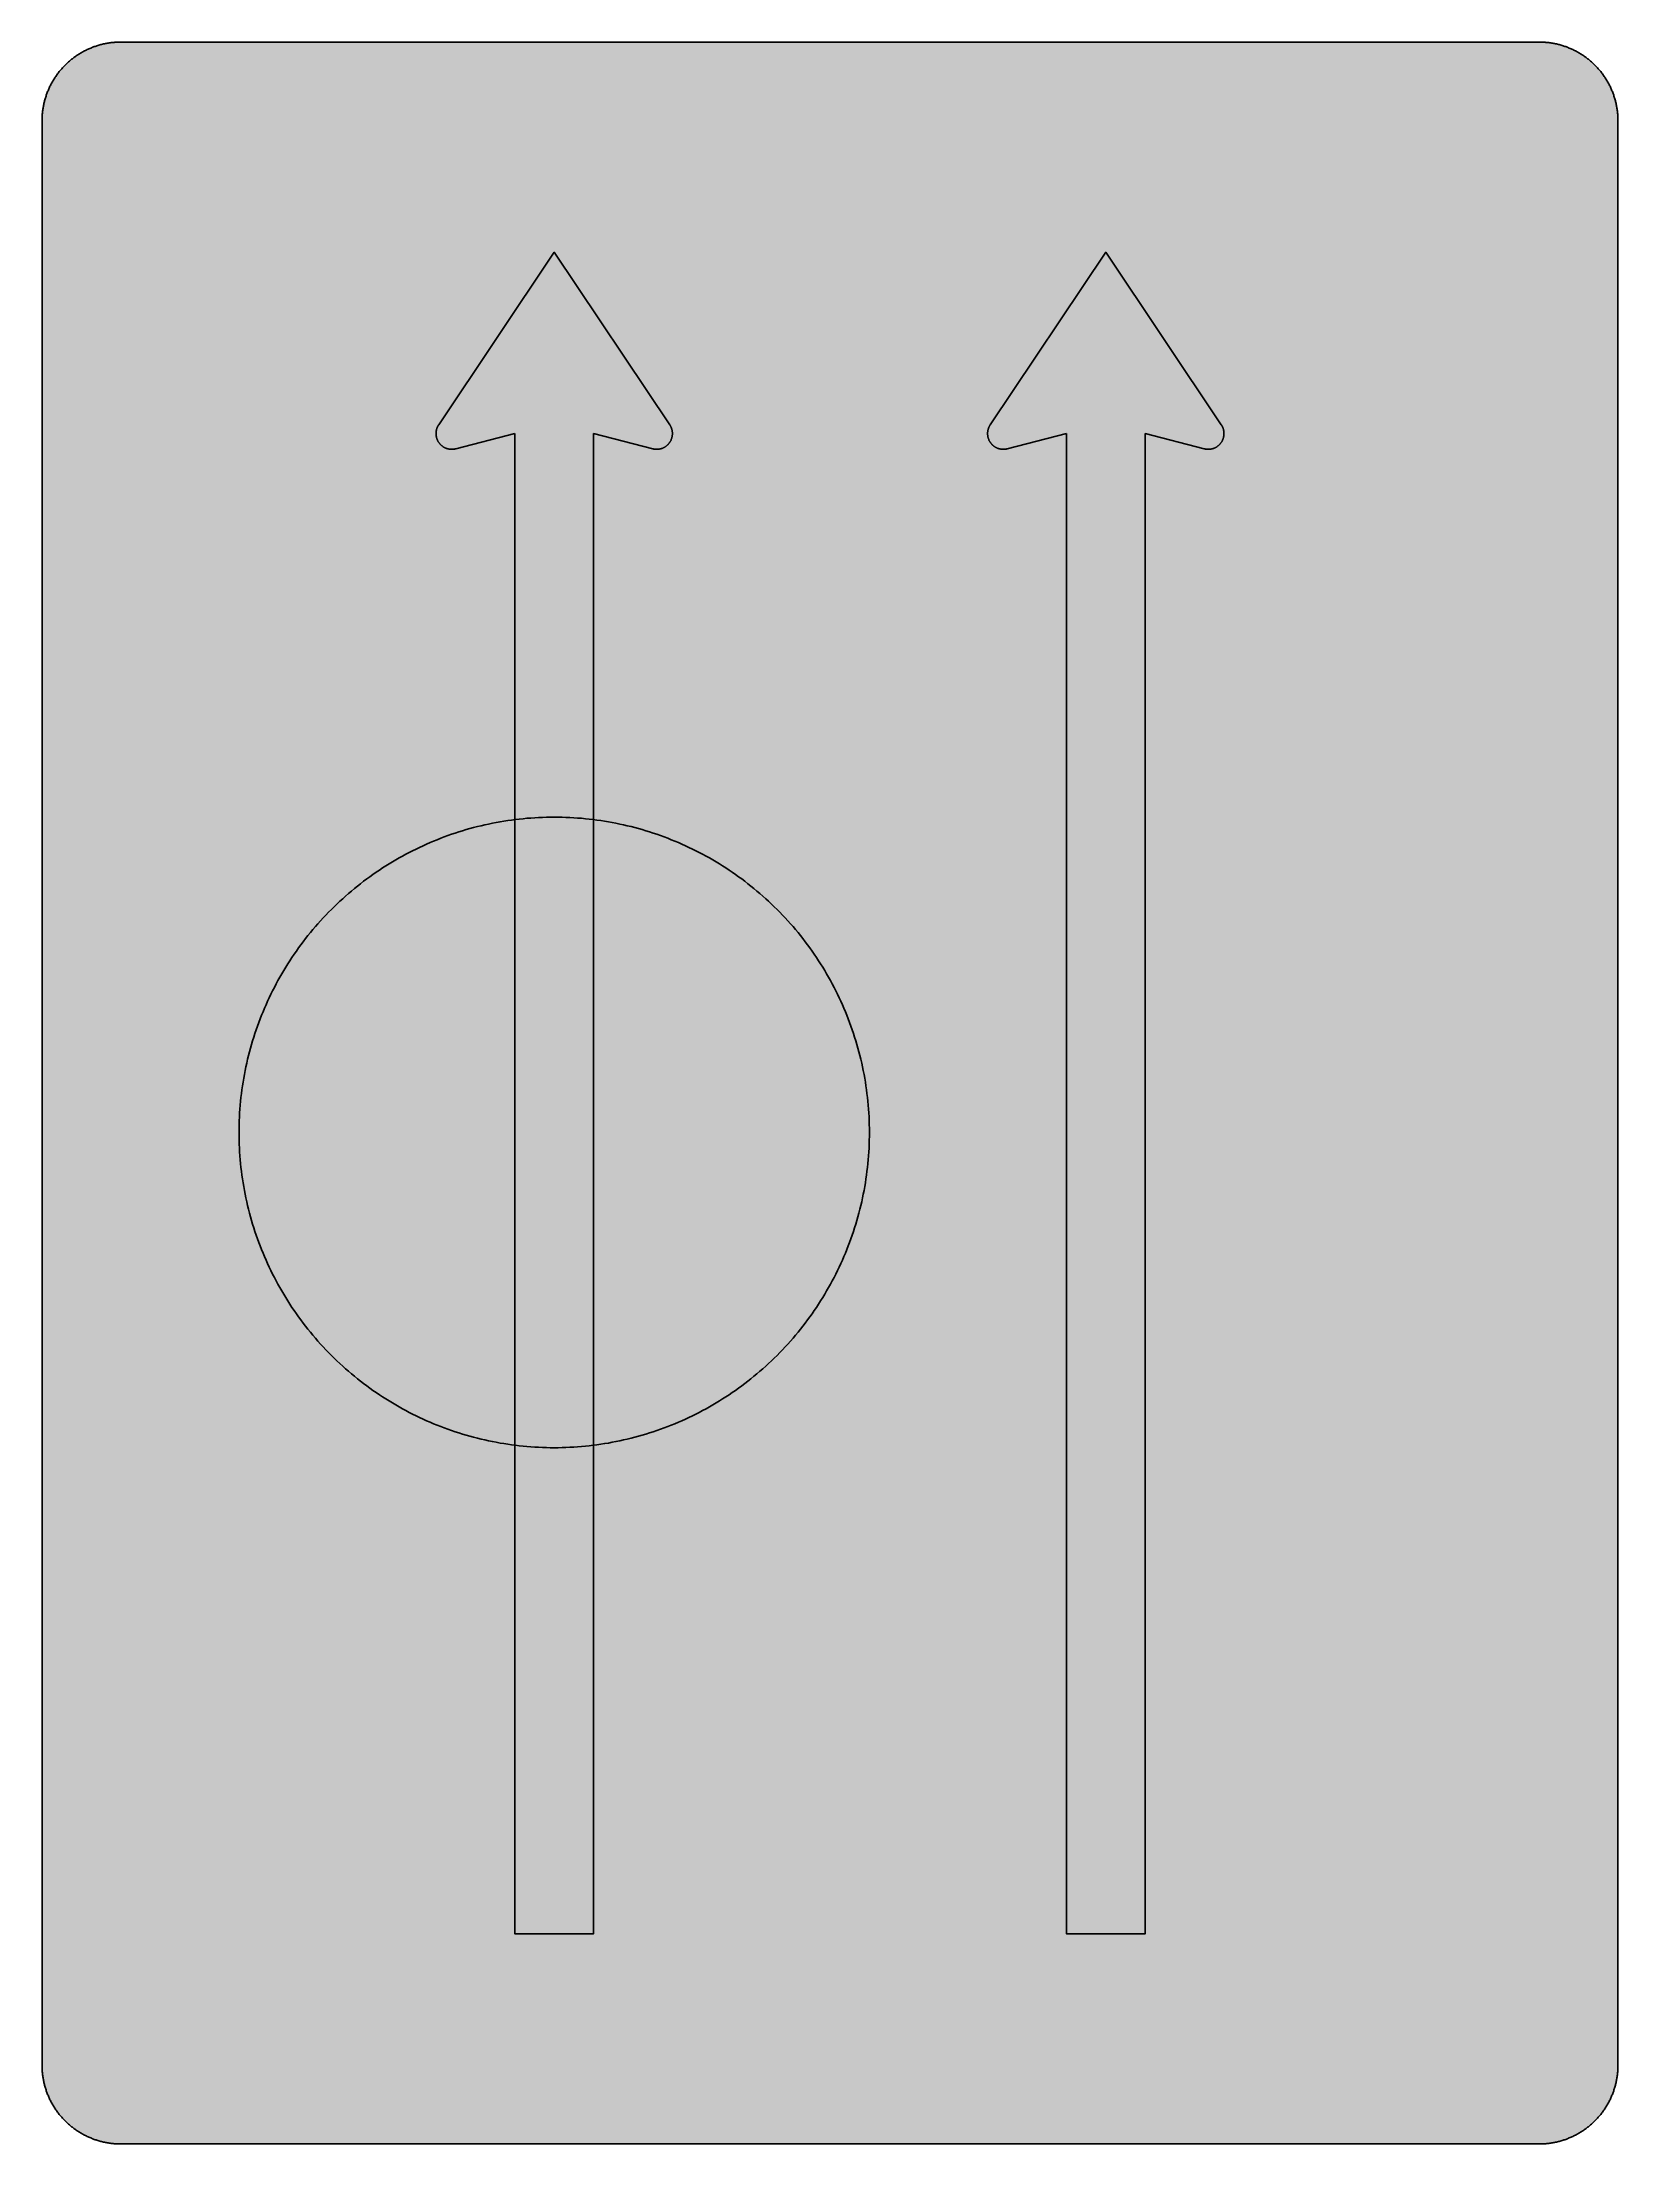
# Model space of a CAD drawing. Header units: millimetres. Extents: x 0 to 423, y 0 to 564.
import ezdxf

# ---------------------------------------------------------------- set-up
doc = ezdxf.new("R2010")
doc.units = ezdxf.units.MM

msp = doc.modelspace()

# ---------------------------------------------------------------- hatches: boundary and pattern name
for color, points in [(254, [(21.2189, 0.0537), (20.955, 0.0533), (20.6934, 0.0584), (20.4292, 0.066), (20.1676, 0.0787), (19.906, 0.094), (19.6469, 0.1118), (19.3853, 0.1321), (19.1262, 0.1549), (18.8671, 0.1829), (18.608, 0.2134), (18.349, 0.2464), (18.0924, 0.2845), (17.8359, 0.3251), (17.5793, 0.3683), (17.3253, 0.414), (17.0688, 0.4623), (16.8148, 0.5156), (16.5633, 0.5715), (16.3093, 0.6299), (16.0579, 0.6909), (15.809, 0.7544), (15.56, 0.823), (15.3111, 0.8941), (15.0622, 0.9677), (14.8158, 1.0439), (14.5694, 1.1227), (14.3256, 1.2065), (14.0818, 1.2903), (13.8379, 1.3792), (13.5966, 1.4707), (13.3579, 1.5672), (13.1191, 1.6637), (12.8803, 1.7628), (12.6441, 1.8669), (12.4079, 1.9736), (12.1742, 2.0803), (11.9405, 2.192), (11.7094, 2.3089), (11.4808, 2.4257), (11.2522, 2.5451), (11.0236, 2.6695), (10.7975, 2.794), (10.574, 2.9235), (10.3505, 3.0556), (10.1295, 3.1877), (9.9111, 3.3249), (9.6926, 3.4646), (9.4742, 3.6068), (9.2608, 3.7541), (9.0475, 3.9014), (8.8341, 4.0513), (8.6258, 4.2037), (8.4176, 4.3612), (8.2118, 4.5187), (8.0061, 4.6812), (7.8029, 4.8438), (7.6022, 5.0114), (7.4041, 5.1816), (7.206, 5.3518), (7.0129, 5.527), (6.8174, 5.7048), (6.6269, 5.8826), (6.4389, 6.0655), (6.2509, 6.2509), (6.0655, 6.4389), (5.8852, 6.6269), (5.7048, 6.8174), (5.527, 7.0104), (5.3518, 7.206), (5.1816, 7.4041), (5.0114, 7.6022), (4.8463, 7.8029), (4.6812, 8.0061), (4.5187, 8.2118), (4.3612, 8.4176), (4.2062, 8.6258), (4.0513, 8.8341), (3.9014, 9.0475), (3.7541, 9.2608), (3.6068, 9.4742), (3.4646, 9.6926), (3.3249, 9.9085), (3.1877, 10.1295), (3.0556, 10.3505), (2.9235, 10.574), (2.794, 10.7975), (2.6695, 11.0236), (2.5451, 11.2522), (2.4257, 11.4808), (2.3063, 11.7094), (2.192, 11.9405), (2.0803, 12.1742), (1.971, 12.4079), (1.8669, 12.6441), (1.7628, 12.8803), (1.6637, 13.1191), (1.5646, 13.3579), (1.4707, 13.5966), (1.3792, 13.8379), (1.2903, 14.0818), (1.2065, 14.3256), (1.1227, 14.5694), (1.0439, 14.8158), (0.9652, 15.0622), (0.8915, 15.3111), (0.823, 15.56), (0.7544, 15.809), (0.6883, 16.0604), (0.6274, 16.3119), (0.569, 16.5633), (0.5131, 16.8148), (0.4623, 17.0688), (0.4115, 17.3253), (0.3658, 17.5793), (0.3226, 17.8359), (0.2819, 18.0924), (0.2464, 18.3515), (0.2134, 18.608), (0.1829, 18.8671), (0.1549, 19.1262), (0.1295, 19.3878), (0.1092, 19.6469), (0.0914, 19.9085), (0.0762, 20.1701), (0.066, 20.4318), (0.0584, 20.6934), (0.0533, 20.955), (0.0508, 21.2192), (0.0522, 543.3314), (0.0533, 543.593), (0.0584, 543.8546), (0.066, 544.1188), (0.0762, 544.3804), (0.0914, 544.642), (0.1092, 544.9011), (0.1295, 545.1627), (0.1549, 545.4218), (0.1829, 545.6809), (0.2134, 545.94), (0.2464, 546.1991), (0.2819, 546.4556), (0.3226, 546.7121), (0.3658, 546.9687), (0.4115, 547.2227), (0.4623, 547.4792), (0.5131, 547.7332), (0.569, 547.9847), (0.6274, 548.2387), (0.6883, 548.4876), (0.7544, 548.7391), (0.823, 548.988), (0.8915, 549.2369), (0.9652, 549.4858), (1.0439, 549.7322), (1.1227, 549.9786), (1.2065, 550.2224), (1.2903, 550.4663), (1.3792, 550.7076), (1.4707, 550.9489), (1.5646, 551.1902), (1.6637, 551.4289), (1.7628, 551.6677), (1.8669, 551.9039), (1.971, 552.1401), (2.0803, 552.3738), (2.192, 552.6049), (2.3063, 552.8386), (2.4257, 553.0672), (2.5451, 553.2958), (2.6695, 553.5244), (2.794, 553.7505), (2.9235, 553.974), (3.0556, 554.1975), (3.1877, 554.4185), (3.3249, 554.6369), (3.4646, 554.8554), (3.6068, 555.0738), (3.7541, 555.2872), (3.9014, 555.5005), (4.0513, 555.7114), (4.2062, 555.9222), (4.3612, 556.1305), (4.5187, 556.3362), (4.6812, 556.5419), (4.8463, 556.7451), (5.0114, 556.9458), (5.1816, 557.1439), (5.3518, 557.342), (5.527, 557.5351), (5.7048, 557.7281), (5.8852, 557.9212), (6.0655, 558.1091), (6.2509, 558.2971), (6.4389, 558.4825), (6.6269, 558.6628), (6.8174, 558.8432), (7.0129, 559.021), (7.206, 559.1937), (7.4041, 559.3664), (7.6022, 559.5366), (7.8029, 559.7017), (8.0061, 559.8668), (8.2118, 560.0268), (8.4176, 560.1868), (8.6258, 560.3418), (8.8341, 560.4967), (9.0475, 560.6466), (9.2608, 560.7939), (9.4742, 560.9387), (9.6926, 561.0835), (9.9111, 561.2232), (10.1295, 561.3603), (10.3505, 561.4924), (10.574, 561.6245), (10.7975, 561.754), (11.0236, 561.8785), (11.2522, 562.0029), (11.4808, 562.1223), (11.7094, 562.2392), (11.9405, 562.356), (12.1742, 562.4678), (12.4079, 562.5744), (12.6441, 562.6811), (12.8803, 562.7853), (13.1191, 562.8843), (13.3579, 562.9834), (13.5966, 563.0774), (13.8379, 563.1688), (14.0818, 563.2577), (14.3256, 563.3415), (14.5694, 563.4253), (14.8158, 563.5041), (15.0622, 563.5803), (15.3111, 563.6539), (15.56, 563.7251), (15.809, 563.7936), (16.0579, 563.8571), (16.3093, 563.9206), (16.5633, 563.9791), (16.8148, 564.0349), (17.0688, 564.0857), (17.3253, 564.1365), (17.5793, 564.1823), (17.8359, 564.2254), (18.0924, 564.2635), (18.349, 564.3016), (18.608, 564.3347), (18.8671, 564.3651), (19.1262, 564.3931), (19.3853, 564.4185), (19.6469, 564.4388), (19.906, 564.4566), (20.1676, 564.4718), (20.4292, 564.482), (20.6934, 564.4896), (20.955, 564.4947), (21.2166, 564.4972), (402.2189, 564.4981), (402.4808, 564.4947), (402.7424, 564.4896), (403.0066, 564.482), (403.2682, 564.4718), (403.5298, 564.4566), (403.7889, 564.4388), (404.0505, 564.4185), (404.3096, 564.3931), (404.5687, 564.3651), (404.8277, 564.3347), (405.0868, 564.3016), (405.3434, 564.2635), (405.5999, 564.2254), (405.8564, 564.1823), (406.113, 564.1365), (406.367, 564.0857), (406.621, 564.0349), (406.875, 563.9791), (407.1264, 563.9206), (407.3779, 563.8571), (407.6268, 563.7936), (407.8783, 563.7251), (408.1272, 563.6539), (408.3736, 563.5803), (408.62, 563.5041), (408.8663, 563.4253), (409.1102, 563.3415), (409.354, 563.2577), (409.5979, 563.1688), (409.8392, 563.0774), (410.0805, 562.9834), (410.3192, 562.8843), (410.5554, 562.7853), (410.7942, 562.6811), (411.0279, 562.5744), (411.2616, 562.4678), (411.4952, 562.356), (411.7264, 562.2392), (411.9575, 562.1223), (412.1861, 562.0029), (412.4122, 561.8785), (412.6382, 561.754), (412.8643, 561.6245), (413.0853, 561.4924), (413.3063, 561.3603), (413.5272, 561.2232), (413.7457, 561.0835), (413.9616, 560.9387), (414.1775, 560.7939), (414.3908, 560.6466), (414.6017, 560.4967), (414.8125, 560.3418), (415.0208, 560.1868), (415.2265, 560.0268), (415.4297, 559.8668), (415.6329, 559.7017), (415.8336, 559.5366), (416.0342, 559.3664), (416.2298, 559.1937), (416.4254, 559.021), (416.6184, 558.8432), (416.8089, 558.6628), (416.9994, 558.4825), (417.1848, 558.2971), (417.3703, 558.1091), (417.5531, 557.9212), (417.7335, 557.7281), (417.9087, 557.5351), (418.084, 557.342), (418.2567, 557.1439), (418.4244, 556.9458), (418.592, 556.7451), (418.7546, 556.5419), (418.9171, 556.3362), (419.0746, 556.1305), (419.2321, 555.9222), (419.3845, 555.7114), (419.5369, 555.5005), (419.6842, 555.2872), (419.829, 555.0738), (419.9712, 554.8554), (420.1109, 554.6369), (420.2481, 554.4185), (420.3827, 554.1975), (420.5148, 553.974), (420.6418, 553.7505), (420.7688, 553.5244), (420.8907, 553.2958), (421.0126, 553.0672), (421.1295, 552.8386), (421.2438, 552.6049), (421.3555, 552.3738), (421.4647, 552.1401), (421.5689, 551.9039), (421.673, 551.6677), (421.7746, 551.4289), (421.8711, 551.1902), (421.9651, 550.9489), (422.0566, 550.7076), (422.1455, 550.4663), (422.2318, 550.2224), (422.3131, 549.9786), (422.3918, 549.7322), (422.4706, 549.4858), (422.5442, 549.2369), (422.6128, 548.988), (422.6814, 548.7391), (422.7449, 548.4876), (422.8084, 548.2387), (422.8668, 547.9847), (422.9227, 547.7332), (422.9735, 547.4792), (423.0243, 547.2227), (423.07, 546.9687), (423.1132, 546.7121), (423.1513, 546.4556), (423.1894, 546.1991), (423.2224, 545.94), (423.2529, 545.6809), (423.2808, 545.4218), (423.3037, 545.1627), (423.3266, 544.9011), (423.3443, 544.642), (423.357, 544.3804), (423.3697, 544.1188), (423.3774, 543.8546), (423.3824, 543.593), (423.385, 543.3314), (423.3855, 21.2203), (423.3824, 20.955), (423.3774, 20.6934), (423.3697, 20.4318), (423.357, 20.1701), (423.3443, 19.9085), (423.3266, 19.6469), (423.3037, 19.3878), (423.2808, 19.1262), (423.2529, 18.8671), (423.2224, 18.608), (423.1894, 18.3515), (423.1513, 18.0924), (423.1132, 17.8359), (423.07, 17.5793), (423.0243, 17.3253), (422.9735, 17.0688), (422.9227, 16.8148), (422.8668, 16.5633), (422.8084, 16.3119), (422.7449, 16.0604), (422.6814, 15.809), (422.6128, 15.56), (422.5442, 15.3111), (422.4706, 15.0622), (422.3918, 14.8158), (422.3131, 14.5694), (422.2318, 14.3256), (422.1455, 14.0818), (422.0566, 13.8379), (421.9651, 13.5966), (421.8711, 13.3579), (421.7746, 13.1191), (421.673, 12.8803), (421.5689, 12.6441), (421.4647, 12.4079), (421.3555, 12.1742), (421.2438, 11.9405), (421.1295, 11.7094), (421.0126, 11.4808), (420.8907, 11.2522), (420.7688, 11.0236), (420.6418, 10.7975), (420.5148, 10.574), (420.3827, 10.3505), (420.2481, 10.1295), (420.1109, 9.9085), (419.9712, 9.6926), (419.829, 9.4742), (419.6842, 9.2608), (419.5369, 9.0475), (419.3845, 8.8341), (419.2321, 8.6258), (419.0746, 8.4176), (418.9171, 8.2118), (418.7546, 8.0061), (418.592, 7.8029), (418.4244, 7.6022), (418.2567, 7.4041), (418.084, 7.206), (417.9087, 7.0104), (417.7335, 6.8174), (417.5531, 6.6269), (417.3703, 6.4389), (417.1848, 6.2509), (416.9994, 6.0655), (416.8089, 5.8826), (416.6184, 5.7048), (416.4254, 5.527), (416.2298, 5.3518), (416.0342, 5.1816), (415.8336, 5.0114), (415.6329, 4.8438), (415.4297, 4.6812), (415.2265, 4.5187), (415.0208, 4.3612), (414.8125, 4.2037), (414.6017, 4.0513), (414.3908, 3.9014), (414.1775, 3.7541), (413.9616, 3.6068), (413.7457, 3.4646), (413.5272, 3.3249), (413.3063, 3.1877), (413.0853, 3.0556), (412.8643, 2.9235), (412.6382, 2.794), (412.4122, 2.6695), (412.1861, 2.5451), (411.9575, 2.4257), (411.7264, 2.3089), (411.4952, 2.192), (411.2616, 2.0803), (411.0279, 1.9736), (410.7942, 1.8669), (410.5554, 1.7628), (410.3192, 1.6637), (410.0805, 1.5672), (409.8392, 1.4707), (409.5979, 1.3792), (409.354, 1.2903), (409.1102, 1.2065), (408.8663, 1.1227), (408.62, 1.0439), (408.3736, 0.9677), (408.1272, 0.8941), (407.8783, 0.823), (407.6268, 0.7544), (407.3779, 0.6909), (407.1264, 0.6299), (406.875, 0.5715), (406.621, 0.5156), (406.367, 0.4623), (406.113, 0.414), (405.8564, 0.3683), (405.5999, 0.3251), (405.3434, 0.2845), (405.0868, 0.2464), (404.8277, 0.2134), (404.5687, 0.1829), (404.3096, 0.1549), (404.0505, 0.1321), (403.7889, 0.1118), (403.5298, 0.094), (403.2682, 0.0787), (403.0066, 0.066), (402.7424, 0.0584), (402.4808, 0.0533), (402.2166, 0.0533)]), (59, [(127.0522, 459.3703), (111.1772, 455.2703), (111.1606, 455.2645), (111.1428, 455.262), (111.1275, 455.2569), (111.1123, 455.2518), (111.0945, 455.2493), (111.0793, 455.2442), (111.0615, 455.2417), (111.0463, 455.2366), (111.031, 455.234), (111.0132, 455.2315), (110.998, 455.2264), (110.9802, 455.2239), (110.965, 455.2213), (110.9472, 455.2163), (110.932, 455.2137), (110.9167, 455.2112), (110.8989, 455.2086), (110.8837, 455.2036), (110.8659, 455.201), (110.8507, 455.1985), (110.8329, 455.1959), (110.8177, 455.1934), (110.7999, 455.1909), (110.7846, 455.1883), (110.7669, 455.1858), (110.7516, 455.1832), (110.7338, 455.1807), (110.7186, 455.1782), (110.7008, 455.1756), (110.6856, 455.1731), (110.6678, 455.1705), (110.6526, 455.168), (110.6348, 455.168), (110.6195, 455.1655), (110.6018, 455.1629), (110.5865, 455.1604), (110.5687, 455.1604), (110.5535, 455.1578), (110.5357, 455.1553), (110.5179, 455.1553), (110.5027, 455.1528), (110.4849, 455.1502), (110.4697, 455.1502), (110.4519, 455.1477), (110.4367, 455.1477), (110.4189, 455.1451), (110.4036, 455.1451), (110.3859, 455.1451), (110.3681, 455.1426), (110.3528, 455.1426), (110.3351, 455.1401), (110.3198, 455.1401), (110.302, 455.1401), (110.2843, 455.1401), (110.269, 455.1375), (110.2512, 455.1375), (110.236, 455.1375), (110.2182, 455.1375), (110.2004, 455.1375), (110.1852, 455.135), (110.1674, 455.135), (110.1522, 455.135), (110.1344, 455.135), (110.1166, 455.135), (110.0074, 455.1375), (109.9007, 455.1401), (109.7915, 455.1477), (109.6848, 455.1578), (109.5781, 455.1705), (109.474, 455.1832), (109.3673, 455.201), (109.2657, 455.2213), (109.1616, 455.2442), (109.06, 455.2696), (108.9584, 455.295), (108.8593, 455.3255), (108.7603, 455.3585), (108.6612, 455.3915), (108.5647, 455.4296), (108.4707, 455.4677), (108.3767, 455.5084), (108.2827, 455.5541), (108.1913, 455.5998), (108.0999, 455.6455), (108.011, 455.6963), (107.9221, 455.7497), (107.8357, 455.803), (107.7519, 455.8589), (107.6681, 455.9173), (107.5842, 455.9757), (107.5055, 456.0392), (107.4242, 456.1027), (107.348, 456.1688), (107.2718, 456.2348), (107.1982, 456.3034), (107.1245, 456.3745), (107.0534, 456.4482), (106.9848, 456.5218), (106.9162, 456.598), (106.8502, 456.6768), (106.7867, 456.7555), (106.7257, 456.8368), (106.6648, 456.9181), (106.6063, 457.0019), (106.5505, 457.0882), (106.4971, 457.1746), (106.4463, 457.261), (106.3955, 457.3499), (106.3473, 457.4413), (106.3015, 457.5327), (106.2584, 457.6267), (106.2177, 457.7207), (106.1771, 457.8172), (106.1415, 457.9137), (106.106, 458.0103), (106.0755, 458.1093), (106.045, 458.2109), (106.0171, 458.31), (105.9917, 458.4116), (105.9713, 458.5157), (105.951, 458.6199), (105.9332, 458.724), (105.918, 458.8307), (105.9053, 458.9374), (105.8977, 459.044), (105.8901, 459.1507), (105.885, 459.2599), (105.885, 459.3692), (105.885, 459.4073), (105.885, 459.4479), (105.885, 459.486), (105.8875, 459.5266), (105.8901, 459.5647), (105.8901, 459.6054), (105.8926, 459.6435), (105.8951, 459.6816), (105.9002, 459.7222), (105.9028, 459.7603), (105.9053, 459.7984), (105.9104, 459.8365), (105.9155, 459.8772), (105.9205, 459.9153), (105.9256, 459.9534), (105.9307, 459.9915), (105.9358, 460.0321), (105.9434, 460.0702), (105.9485, 460.1083), (105.9561, 460.1464), (105.9637, 460.1845), (105.9713, 460.2226), (105.979, 460.2607), (105.9866, 460.2988), (105.9967, 460.3369), (106.0069, 460.375), (106.0145, 460.4131), (106.0247, 460.4487), (106.0348, 460.4868), (106.045, 460.5249), (106.0552, 460.563), (106.0679, 460.5985), (106.078, 460.6366), (106.0907, 460.6722), (106.1034, 460.7103), (106.1161, 460.7484), (106.1288, 460.7839), (106.1415, 460.8195), (106.1542, 460.8576), (106.1695, 460.8932), (106.1822, 460.9287), (106.1974, 460.9668), (106.2126, 461.0024), (106.2279, 461.0379), (106.2431, 461.0735), (106.2584, 461.1091), (106.2761, 461.1446), (106.2914, 461.1802), (106.3092, 461.2157), (106.3269, 461.2488), (106.3447, 461.2843), (106.3625, 461.3199), (106.3803, 461.3529), (106.3981, 461.3885), (106.4158, 461.424), (106.4362, 461.457), (106.4565, 461.4901), (106.4743, 461.5256), (106.4946, 461.5586), (106.5149, 461.5917), (106.5378, 461.6247), (106.5581, 461.6577), (106.5784, 461.6907), (106.6013, 461.7237), (137.6355, 508.0536), (168.6705, 461.7251), (168.6916, 461.6907), (168.7119, 461.6577), (168.7322, 461.6247), (168.7551, 461.5917), (168.7754, 461.5586), (168.7957, 461.5256), (168.8135, 461.4901), (168.8338, 461.457), (168.8541, 461.424), (168.8719, 461.3885), (168.8897, 461.3529), (168.9075, 461.3199), (168.9252, 461.2843), (168.943, 461.2488), (168.9608, 461.2157), (168.9786, 461.1802), (168.9938, 461.1446), (169.0116, 461.1091), (169.0268, 461.0735), (169.0421, 461.0379), (169.0573, 461.0024), (169.0726, 460.9668), (169.0878, 460.9287), (169.1005, 460.8932), (169.1157, 460.8576), (169.1284, 460.8195), (169.1411, 460.7839), (169.1538, 460.7484), (169.1665, 460.7103), (169.1792, 460.6722), (169.1894, 460.6366), (169.2021, 460.5985), (169.2123, 460.563), (169.225, 460.5249), (169.2351, 460.4868), (169.2453, 460.4487), (169.2529, 460.4131), (169.2631, 460.375), (169.2732, 460.3369), (169.2808, 460.2988), (169.2885, 460.2607), (169.2986, 460.2226), (169.3062, 460.1845), (169.3113, 460.1464), (169.3189, 460.1083), (169.3266, 460.0702), (169.3316, 460.0321), (169.3393, 459.9915), (169.3443, 459.9534), (169.3494, 459.9153), (169.3545, 459.8772), (169.3596, 459.8365), (169.3621, 459.7984), (169.3672, 459.7603), (169.3697, 459.7222), (169.3723, 459.6816), (169.3748, 459.6435), (169.3774, 459.6054), (169.3799, 459.5647), (169.3824, 459.5266), (169.3824, 459.486), (169.3824, 459.4479), (169.385, 459.4073), (169.385, 459.3692), (169.3824, 459.2599), (169.3799, 459.1507), (169.3723, 459.044), (169.3621, 458.9374), (169.3494, 458.8307), (169.3367, 458.724), (169.3189, 458.6199), (169.2986, 458.5157), (169.2758, 458.4116), (169.2504, 458.31), (169.225, 458.2109), (169.1945, 458.1093), (169.1615, 458.0103), (169.1284, 457.9137), (169.0903, 457.8172), (169.0522, 457.7207), (169.0116, 457.6267), (168.9659, 457.5327), (168.9202, 457.4413), (168.8744, 457.3499), (168.8236, 457.261), (168.7703, 457.1746), (168.717, 457.0882), (168.6611, 457.0019), (168.6027, 456.9181), (168.5442, 456.8368), (168.4807, 456.7555), (168.4172, 456.6768), (168.3512, 456.598), (168.2852, 456.5218), (168.2166, 456.4482), (168.1455, 456.3745), (168.0718, 456.3034), (167.9981, 456.2348), (167.9219, 456.1688), (167.8432, 456.1027), (167.7645, 456.0392), (167.6832, 455.9757), (167.6019, 455.9173), (167.5181, 455.8589), (167.4317, 455.803), (167.3454, 455.7497), (167.259, 455.6963), (167.1701, 455.6455), (167.0787, 455.5998), (166.9872, 455.5541), (166.8932, 455.5084), (166.7993, 455.4677), (166.7027, 455.4296), (166.6062, 455.3915), (166.5097, 455.3585), (166.4106, 455.3255), (166.309, 455.295), (166.21, 455.2696), (166.1084, 455.2442), (166.0042, 455.2213), (165.9001, 455.201), (165.796, 455.1832), (165.6893, 455.1705), (165.5851, 455.1578), (165.4759, 455.1477), (165.3692, 455.1401), (165.26, 455.1375), (165.1508, 455.135), (165.133, 455.135), (165.1178, 455.135), (165.1, 455.135), (165.0848, 455.135), (165.067, 455.1375), (165.0517, 455.1375), (165.034, 455.1375), (165.0162, 455.1375), (165.0009, 455.1375), (164.9832, 455.1401), (164.9679, 455.1401), (164.9501, 455.1401), (164.9349, 455.1401), (164.9171, 455.1426), (164.8993, 455.1426), (164.8841, 455.1451), (164.8663, 455.1451), (164.8511, 455.1451), (164.8333, 455.1477), (164.8181, 455.1477), (164.8003, 455.1502), (164.785, 455.1502), (164.7673, 455.1528), (164.7495, 455.1553), (164.7342, 455.1553), (164.7165, 455.1578), (164.7012, 455.1604), (164.6834, 455.1604), (164.6682, 455.1629), (164.6504, 455.1655), (164.6352, 455.168), (164.6174, 455.168), (164.6022, 455.1705), (164.5844, 455.1731), (164.5691, 455.1756), (164.5514, 455.1782), (164.5361, 455.1807), (164.5183, 455.1832), (164.5031, 455.1858), (164.4853, 455.1883), (164.4701, 455.1909), (164.4523, 455.1934), (164.4371, 455.1959), (164.4193, 455.1985), (164.404, 455.201), (164.3863, 455.2036), (164.371, 455.2086), (164.3532, 455.2112), (164.338, 455.2137), (164.3202, 455.2163), (164.305, 455.2213), (164.2872, 455.2239), (164.272, 455.2264), (164.2567, 455.2315), (164.2389, 455.234), (164.2237, 455.2366), (164.2059, 455.2417), (164.1907, 455.2442), (164.1729, 455.2493), (164.1577, 455.2518), (164.1424, 455.2569), (164.1246, 455.262), (164.1094, 455.2645), (164.0916, 455.2696), (148.2189, 459.3703), (148.2189, 56.4981), (127.0522, 56.4981)]), (59, [(275.2189, 459.3703), (259.3439, 455.2703), (259.3264, 455.2645), (259.3111, 455.262), (259.2934, 455.2569), (259.2781, 455.2518), (259.2629, 455.2493), (259.2451, 455.2442), (259.2299, 455.2417), (259.2121, 455.2366), (259.1968, 455.234), (259.1816, 455.2315), (259.1638, 455.2264), (259.1486, 455.2239), (259.1308, 455.2213), (259.1156, 455.2163), (259.0978, 455.2137), (259.0825, 455.2112), (259.0648, 455.2086), (259.0495, 455.2036), (259.0343, 455.201), (259.0165, 455.1985), (259.0013, 455.1959), (258.9835, 455.1934), (258.9682, 455.1909), (258.9505, 455.1883), (258.9352, 455.1858), (258.9174, 455.1832), (258.9022, 455.1807), (258.8844, 455.1782), (258.8692, 455.1756), (258.8514, 455.1731), (258.8362, 455.1705), (258.8184, 455.168), (258.8031, 455.168), (258.7854, 455.1655), (258.7701, 455.1629), (258.7523, 455.1604), (258.7346, 455.1604), (258.7193, 455.1578), (258.7015, 455.1553), (258.6863, 455.1553), (258.6685, 455.1528), (258.6533, 455.1502), (258.6355, 455.1502), (258.6203, 455.1477), (258.6025, 455.1477), (258.5847, 455.1451), (258.5695, 455.1451), (258.5517, 455.1451), (258.5364, 455.1426), (258.5187, 455.1426), (258.5034, 455.1401), (258.4856, 455.1401), (258.4679, 455.1401), (258.4526, 455.1401), (258.4348, 455.1375), (258.4196, 455.1375), (258.4018, 455.1375), (258.384, 455.1375), (258.3688, 455.1375), (258.351, 455.135), (258.3358, 455.135), (258.318, 455.135), (258.3002, 455.135), (258.285, 455.135), (258.1758, 455.1375), (258.0665, 455.1401), (257.9599, 455.1477), (257.8506, 455.1578), (257.7465, 455.1705), (257.6398, 455.1832), (257.5357, 455.201), (257.4315, 455.2213), (257.3274, 455.2442), (257.2258, 455.2696), (257.1267, 455.295), (257.0251, 455.3255), (256.9261, 455.3585), (256.8296, 455.3915), (256.733, 455.4296), (256.6365, 455.4677), (256.5425, 455.5084), (256.4486, 455.5541), (256.3571, 455.5998), (256.2657, 455.6455), (256.1768, 455.6963), (256.0904, 455.7497), (256.0041, 455.803), (255.9177, 455.8589), (255.8339, 455.9173), (255.7526, 455.9757), (255.6713, 456.0392), (255.5926, 456.1027), (255.5138, 456.1688), (255.4376, 456.2348), (255.364, 456.3034), (255.2903, 456.3745), (255.2192, 456.4482), (255.1506, 456.5218), (255.0846, 456.598), (255.0185, 456.6768), (254.955, 456.7555), (254.8915, 456.8368), (254.8331, 456.9181), (254.7747, 457.0019), (254.7188, 457.0882), (254.6629, 457.1746), (254.6121, 457.261), (254.5613, 457.3499), (254.5131, 457.4413), (254.4674, 457.5327), (254.4242, 457.6267), (254.3835, 457.7207), (254.3454, 457.8172), (254.3073, 457.9137), (254.2743, 458.0103), (254.2413, 458.1093), (254.2108, 458.2109), (254.1854, 458.31), (254.16, 458.4116), (254.1372, 458.5157), (254.1168, 458.6199), (254.0991, 458.724), (254.0838, 458.8307), (254.0737, 458.9374), (254.0635, 459.044), (254.0559, 459.1507), (254.0533, 459.2599), (254.0508, 459.3692), (254.0508, 459.4073), (254.0508, 459.4479), (254.0533, 459.486), (254.0533, 459.5266), (254.0559, 459.5647), (254.0584, 459.6054), (254.061, 459.6435), (254.0635, 459.6816), (254.066, 459.7222), (254.0686, 459.7603), (254.0737, 459.7984), (254.0762, 459.8365), (254.0813, 459.8772), (254.0864, 459.9153), (254.0914, 459.9534), (254.0965, 459.9915), (254.1041, 460.0321), (254.1092, 460.0702), (254.1168, 460.1083), (254.1219, 460.1464), (254.1295, 460.1845), (254.1372, 460.2226), (254.1473, 460.2607), (254.1549, 460.2988), (254.1626, 460.3369), (254.1727, 460.375), (254.1829, 460.4131), (254.1905, 460.4487), (254.2007, 460.4868), (254.2134, 460.5249), (254.2235, 460.563), (254.2337, 460.5985), (254.2464, 460.6366), (254.2565, 460.6722), (254.2692, 460.7103), (254.2819, 460.7484), (254.2946, 460.7839), (254.3073, 460.8195), (254.3226, 460.8576), (254.3353, 460.8932), (254.3505, 460.9287), (254.3632, 460.9668), (254.3785, 461.0024), (254.3937, 461.0379), (254.4089, 461.0735), (254.4267, 461.1091), (254.442, 461.1446), (254.4597, 461.1802), (254.475, 461.2157), (254.4928, 461.2488), (254.5105, 461.2843), (254.5283, 461.3199), (254.5461, 461.3529), (254.5639, 461.3885), (254.5842, 461.424), (254.602, 461.457), (254.6223, 461.4901), (254.6426, 461.5256), (254.6629, 461.5586), (254.6833, 461.5917), (254.7036, 461.6247), (254.7239, 461.6577), (254.7468, 461.6907), (254.7671, 461.7237), (285.8022, 508.0536), (316.8371, 461.7251), (316.8574, 461.6907), (316.8802, 461.6577), (316.9006, 461.6247), (316.9209, 461.5917), (316.9412, 461.5586), (316.9615, 461.5256), (316.9818, 461.4901), (316.9996, 461.457), (317.0199, 461.424), (317.0377, 461.3885), (317.058, 461.3529), (317.0758, 461.3199), (317.0936, 461.2843), (317.1114, 461.2488), (317.1266, 461.2157), (317.1444, 461.1802), (317.1622, 461.1446), (317.1774, 461.1091), (317.1927, 461.0735), (317.2079, 461.0379), (317.2231, 461.0024), (317.2384, 460.9668), (317.2536, 460.9287), (317.2663, 460.8932), (317.2816, 460.8576), (317.2943, 460.8195), (317.307, 460.7839), (317.3197, 460.7484), (317.3324, 460.7103), (317.3451, 460.6722), (317.3578, 460.6366), (317.3679, 460.5985), (317.3806, 460.563), (317.3908, 460.5249), (317.4009, 460.4868), (317.4111, 460.4487), (317.4213, 460.4131), (317.4289, 460.375), (317.439, 460.3369), (317.4467, 460.2988), (317.4568, 460.2607), (317.4644, 460.2226), (317.4721, 460.1845), (317.4797, 460.1464), (317.4873, 460.1083), (317.4924, 460.0702), (317.5, 460.0321), (317.5051, 459.9915), (317.5102, 459.9534), (317.5152, 459.9153), (317.5203, 459.8772), (317.5254, 459.8365), (317.5279, 459.7984), (317.533, 459.7603), (317.5356, 459.7222), (317.5406, 459.6816), (317.5432, 459.6435), (317.5432, 459.6054), (317.5457, 459.5647), (317.5483, 459.5266), (317.5483, 459.486), (317.5508, 459.4479), (317.5508, 459.4073), (317.5508, 459.3692), (317.5508, 459.2599), (317.5457, 459.1507), (317.5381, 459.044), (317.5279, 458.9374), (317.5178, 458.8307), (317.5025, 458.724), (317.4848, 458.6199), (317.4644, 458.5157), (317.4416, 458.4116), (317.4187, 458.31), (317.3908, 458.2109), (317.3603, 458.1093), (317.3298, 458.0103), (317.2943, 457.9137), (317.2562, 457.8172), (317.2181, 457.7207), (317.1774, 457.6267), (317.1342, 457.5327), (317.0885, 457.4413), (317.0403, 457.3499), (316.9895, 457.261), (316.9387, 457.1746), (316.8853, 457.0882), (316.8269, 457.0019), (316.771, 456.9181), (316.7101, 456.8368), (316.6491, 456.7555), (316.5856, 456.6768), (316.5196, 456.598), (316.451, 456.5218), (316.3824, 456.4482), (316.3113, 456.3745), (316.2376, 456.3034), (316.164, 456.2348), (316.0878, 456.1688), (316.0116, 456.1027), (315.9303, 456.0392), (315.8515, 455.9757), (315.7677, 455.9173), (315.6839, 455.8589), (315.6001, 455.803), (315.5137, 455.7497), (315.4248, 455.6963), (315.3359, 455.6455), (315.2445, 455.5998), (315.153, 455.5541), (315.0591, 455.5084), (314.9651, 455.4677), (314.8711, 455.4296), (314.7746, 455.3915), (314.6755, 455.3585), (314.5765, 455.3255), (314.4774, 455.295), (314.3758, 455.2696), (314.2742, 455.2442), (314.1701, 455.2213), (314.0659, 455.201), (313.9618, 455.1832), (313.8576, 455.1705), (313.751, 455.1578), (313.6443, 455.1477), (313.5351, 455.1401), (313.4258, 455.1375), (313.3166, 455.135), (313.3014, 455.135), (313.2836, 455.135), (313.2684, 455.135), (313.2506, 455.135), (313.2328, 455.1375), (313.2176, 455.1375), (313.1998, 455.1375), (313.1845, 455.1375), (313.1668, 455.1375), (313.1515, 455.1401), (313.1337, 455.1401), (313.116, 455.1401), (313.1007, 455.1401), (313.0829, 455.1426), (313.0677, 455.1426), (313.0499, 455.1451), (313.0347, 455.1451), (313.0169, 455.1451), (313.0017, 455.1477), (312.9839, 455.1477), (312.9661, 455.1502), (312.9509, 455.1502), (312.9331, 455.1528), (312.9178, 455.1553), (312.9001, 455.1553), (312.8848, 455.1578), (312.867, 455.1604), (312.8518, 455.1604), (312.834, 455.1629), (312.8188, 455.1655), (312.801, 455.168), (312.7832, 455.168), (312.768, 455.1705), (312.7502, 455.1731), (312.735, 455.1756), (312.7172, 455.1782), (312.7019, 455.1807), (312.6842, 455.1832), (312.6689, 455.1858), (312.6511, 455.1883), (312.6359, 455.1909), (312.6181, 455.1934), (312.6029, 455.1959), (312.5851, 455.1985), (312.5699, 455.201), (312.5546, 455.2036), (312.5368, 455.2086), (312.5216, 455.2112), (312.5038, 455.2137), (312.4886, 455.2163), (312.4708, 455.2213), (312.4556, 455.2239), (312.4378, 455.2264), (312.4225, 455.2315), (312.4048, 455.234), (312.3895, 455.2366), (312.3743, 455.2417), (312.3565, 455.2442), (312.3413, 455.2493), (312.3235, 455.2518), (312.3082, 455.2569), (312.293, 455.262), (312.2752, 455.2645), (312.26, 455.2696), (296.3855, 459.3703), (296.3855, 56.4981), (275.2189, 56.4981)]), (254, [(222.3022, 271.6925), (222.2932, 272.7427), (222.2754, 273.7942), (222.2424, 274.8432), (222.1967, 275.8897), (222.1382, 276.9337), (222.0671, 277.9776), (221.9833, 279.019), (221.8868, 280.0579), (221.7776, 281.0967), (221.6556, 282.1305), (221.521, 283.1643), (221.3737, 284.193), (221.2137, 285.2217), (221.041, 286.2453), (220.8555, 287.2664), (220.66, 288.2849), (220.4491, 289.3009), (220.2282, 290.3144), (219.9945, 291.3228), (219.7481, 292.3286), (219.489, 293.3294), (219.2198, 294.3276), (218.9353, 295.3233), (218.6407, 296.3139), (218.3359, 297.3019), (218.0158, 298.2849), (217.6856, 299.2628), (217.3427, 300.2382), (216.9897, 301.2084), (216.6239, 302.1736), (216.2454, 303.1338), (215.8568, 304.0913), (215.4555, 305.0413), (215.044, 305.9887), (214.6198, 306.9311), (214.183, 307.8658), (213.7359, 308.798), (213.2787, 309.7251), (212.8088, 310.6445), (212.3262, 311.5589), (211.8335, 312.4683), (211.3305, 313.3725), (210.8149, 314.2691), (210.2891, 315.1607), (209.7532, 316.0446), (209.2046, 316.9234), (208.6458, 317.7972), (208.0768, 318.6633), (207.4951, 319.5244), (206.9033, 320.3753), (206.3013, 321.2236), (205.6867, 322.0618), (205.0644, 322.895), (204.4294, 323.7205), (203.7842, 324.5383), (203.1263, 325.3486), (202.4609, 326.1512), (201.7827, 326.9488), (201.0969, 327.7362), (200.3984, 328.516), (199.6897, 329.2881), (198.9709, 330.0527), (198.2419, 330.8096), (197.5028, 331.5589), (196.7535, 332.298), (195.9991, 333.027), (195.2346, 333.7458), (194.4599, 334.4545), (193.6801, 335.1505), (192.8927, 335.8388), (192.0977, 336.517), (191.2925, 337.1825), (190.4822, 337.8378), (189.6643, 338.4855), (188.8388, 339.1179), (188.0057, 339.7428), (187.1675, 340.3575), (186.3217, 340.9594), (185.4683, 341.5513), (184.6072, 342.1329), (183.7411, 342.7019), (182.8698, 343.2607), (181.991, 343.8093), (181.1045, 344.3453), (180.213, 344.871), (179.3164, 345.3867), (178.4121, 345.8896), (177.5028, 346.3823), (176.5884, 346.8649), (175.6689, 347.3348), (174.7418, 347.792), (173.8122, 348.2391), (172.8749, 348.676), (171.9326, 349.0976), (170.9877, 349.5116), (170.0352, 349.9129), (169.0802, 350.3016), (168.1175, 350.68), (167.1523, 351.0458), (166.182, 351.3988), (165.2067, 351.7417), (164.2288, 352.0719), (163.2458, 352.392), (162.2577, 352.6968), (161.2671, 352.9914), (160.274, 353.2759), (159.2732, 353.5451), (158.2725, 353.8042), (157.2666, 354.0506), (156.2583, 354.2843), (155.2448, 354.5053), (154.2288, 354.7161), (153.2103, 354.9142), (152.1892, 355.0971), (151.1656, 355.2698), (150.1369, 355.4298), (149.1082, 355.5771), (148.0744, 355.7118), (147.0406, 355.8337), (146.0017, 355.9429), (144.9629, 356.0394), (143.9215, 356.1232), (142.8775, 356.1944), (141.8336, 356.2528), (140.7846, 356.2985), (139.7356, 356.3315), (138.6865, 356.3518), (137.635, 356.3569), (136.5834, 356.3518), (135.5319, 356.3315), (134.4828, 356.2985), (133.4364, 356.2528), (132.3899, 356.1944), (131.3485, 356.1232), (130.3071, 356.0394), (129.2657, 355.9429), (128.2294, 355.8337), (127.1956, 355.7118), (126.1618, 355.5771), (125.1331, 355.4298), (124.1044, 355.2698), (123.0808, 355.0971), (122.0597, 354.9142), (121.0412, 354.7161), (120.0252, 354.5053), (119.0117, 354.2843), (118.0033, 354.0506), (116.9975, 353.8042), (115.9942, 353.5451), (114.996, 353.2759), (114.0028, 352.9914), (113.0122, 352.6968), (112.0242, 352.392), (111.0412, 352.0719), (110.0633, 351.7417), (109.0879, 351.3988), (108.1176, 351.0458), (107.1524, 350.68), (106.1898, 350.3016), (105.2347, 349.9129), (104.2822, 349.5116), (103.3374, 349.0976), (102.395, 348.676), (101.4578, 348.2391), (100.5281, 347.792), (99.601, 347.3348), (98.6815, 346.8649), (97.7671, 346.3823), (96.8578, 345.8896), (95.9536, 345.3867), (95.057, 344.871), (94.1654, 344.3453), (93.279, 343.8093), (92.4001, 343.2607), (91.5289, 342.7019), (90.6628, 342.1329), (89.8017, 341.5513), (88.9483, 340.9594), (88.1024, 340.3575), (87.2642, 339.7428), (86.4311, 339.1179), (85.6056, 338.4855), (84.7877, 337.8378), (83.9775, 337.1825), (83.1748, 336.517), (82.3773, 335.8388), (81.5899, 335.1505), (80.8101, 334.4545), (80.0354, 333.7458), (79.2709, 333.027), (78.5165, 332.298), (77.7672, 331.5589), (77.028, 330.8096), (76.2991, 330.0527), (75.5802, 329.2881), (74.8716, 328.516), (74.1731, 327.7362), (73.4873, 326.9488), (72.8091, 326.1512), (72.1436, 325.3486), (71.4858, 324.5383), (70.8406, 323.7205), (70.2056, 322.895), (69.5833, 322.0618), (68.9686, 321.2236), (68.3666, 320.3753), (67.7748, 319.5244), (67.1932, 318.6633), (66.6242, 317.7972), (66.0654, 316.9234), (65.5168, 316.0446), (64.9783, 315.1607), (64.4525, 314.2691), (63.9394, 313.3725), (63.434, 312.4683), (62.9437, 311.5589), (62.4611, 310.6445), (61.9912, 309.7251), (61.534, 308.798), (61.087, 307.8658), (60.6501, 306.9311), (60.2259, 305.9887), (59.8145, 305.0413), (59.4131, 304.0913), (59.0245, 303.1338), (58.6461, 302.1736), (58.2803, 301.2084), (57.9272, 300.2382), (57.5843, 299.2628), (57.2541, 298.2849), (56.9341, 297.3019), (56.6268, 296.3139), (56.3321, 295.3233), (56.0502, 294.3276), (55.7809, 293.3294), (55.5219, 292.3286), (55.2755, 291.3228), (55.0418, 290.3144), (54.8183, 289.3009), (54.61, 288.2849), (54.4119, 287.2664), (54.229, 286.2453), (54.0563, 285.2217), (53.8963, 284.193), (53.7489, 283.1643), (53.6143, 282.1305), (53.4924, 281.0967), (53.3832, 280.0579), (53.2841, 279.019), (53.2003, 277.9776), (53.1292, 276.9337), (53.0708, 275.8897), (53.025, 274.8432), (52.9946, 273.7942), (52.9742, 272.7427), (52.9666, 271.6911), (52.9742, 270.6395), (52.9946, 269.588), (53.025, 268.539), (53.0708, 267.4925), (53.1292, 266.4485), (53.2003, 265.4046), (53.2841, 264.3632), (53.3832, 263.3218), (53.4924, 262.2855), (53.6143, 261.2517), (53.7489, 260.2179), (53.8963, 259.1892), (54.0563, 258.1605), (54.229, 257.1369), (54.4119, 256.1158), (54.61, 255.0973), (54.8183, 254.0813), (55.0418, 253.0678), (55.2755, 252.0594), (55.5219, 251.0536), (55.7809, 250.0503), (56.0502, 249.0521), (56.3321, 248.0589), (56.6268, 247.0658), (56.9341, 246.0803), (57.2541, 245.0973), (57.5843, 244.1169), (57.9272, 243.144), (58.2803, 242.1738), (58.6461, 241.2086), (59.0245, 240.2459), (59.4131, 239.2909), (59.8145, 238.3384), (60.2259, 237.3909), (60.6501, 236.4511), (61.087, 235.5139), (61.534, 234.5817), (61.9912, 233.6571), (62.4611, 232.7377), (62.9437, 231.8207), (63.434, 230.9139), (63.9394, 230.0097), (64.4525, 229.1131), (64.9783, 228.2215), (65.5168, 227.3351), (66.0654, 226.4562), (66.6242, 225.5825), (67.1932, 224.7163), (67.7748, 223.8578), (68.3666, 223.0044), (68.9686, 222.1586), (69.5833, 221.3178), (70.2056, 220.4872), (70.8406, 219.6617), (71.4858, 218.8439), (72.1436, 218.0336), (72.8091, 217.2284), (73.4873, 216.4334), (74.1731, 215.646), (74.8716, 214.8637), (75.5802, 214.0915), (76.2991, 213.327), (77.028, 212.5701), (77.7672, 211.8233), (78.5165, 211.0842), (79.2709, 210.3552), (80.0354, 209.6364), (80.8101, 208.9277), (81.5899, 208.2292), (82.3773, 207.5409), (83.1748, 206.8652), (83.9775, 206.1972), (84.7877, 205.5419), (85.6056, 204.8967), (86.4311, 204.2617), (87.2642, 203.6369), (88.1024, 203.0247), (88.9483, 202.4228), (89.8017, 201.8309), (90.6628, 201.2493), (91.5289, 200.6803), (92.4001, 200.1215), (93.279, 199.5729), (94.1654, 199.0344), (95.057, 198.5086), (95.9536, 197.9955), (96.8578, 197.4901), (97.7671, 196.9999), (98.6815, 196.5173), (99.601, 196.0474), (100.5281, 195.5902), (101.4578, 195.1431), (102.395, 194.7062), (103.3374, 194.2821), (104.2822, 193.8706), (105.2347, 193.4693), (106.1898, 193.0806), (107.1524, 192.7022), (108.1176, 192.3364), (109.0879, 191.9834), (110.0633, 191.6405), (111.0412, 191.3103), (112.0242, 190.9902), (113.0122, 190.6854), (114.0028, 190.3908), (114.996, 190.1063), (115.9942, 189.8371), (116.9975, 189.578), (118.0033, 189.3316), (119.0117, 189.0979), (120.0252, 188.8769), (121.0412, 188.6661), (122.0597, 188.4705), (123.0808, 188.2851), (124.1044, 188.1124), (125.1331, 187.9524), (126.1618, 187.8051), (127.1956, 187.6704), (128.2294, 187.5485), (129.2657, 187.4393), (130.3071, 187.3428), (131.3485, 187.259), (132.3899, 187.1878), (133.4364, 187.1294), (134.4828, 187.0837), (135.5319, 187.0507), (136.5834, 187.0304), (137.635, 187.0253), (138.6865, 187.0304), (139.7356, 187.0507), (140.7846, 187.0837), (141.8336, 187.1294), (142.8775, 187.1878), (143.9215, 187.259), (144.9629, 187.3428), (146.0017, 187.4393), (147.0406, 187.5485), (148.0744, 187.6704), (149.1082, 187.8051), (150.1369, 187.9524), (151.1656, 188.1124), (152.1892, 188.2851), (153.2103, 188.4705), (154.2288, 188.6661), (155.2448, 188.8769), (156.2583, 189.0979), (157.2666, 189.3316), (158.2725, 189.578), (159.2732, 189.8371), (160.274, 190.1063), (161.2671, 190.3908), (162.2577, 190.6854), (163.2458, 190.9902), (164.2288, 191.3103), (165.2067, 191.6405), (166.182, 191.9834), (167.1523, 192.3364), (168.1175, 192.7022), (169.0802, 193.0806), (170.0352, 193.4693), (170.9877, 193.8706), (171.9326, 194.2821), (172.8749, 194.7062), (173.8122, 195.1431), (174.7418, 195.5902), (175.6689, 196.0474), (176.5884, 196.5173), (177.5028, 196.9999), (178.4121, 197.4901), (179.3164, 197.9955), (180.213, 198.5086), (181.1045, 199.0344), (181.991, 199.5729), (182.8698, 200.1215), (183.7411, 200.6803), (184.6072, 201.2493), (185.4683, 201.8309), (186.3217, 202.4228), (187.1675, 203.0247), (188.0057, 203.6369), (188.8388, 204.2617), (189.6643, 204.8967), (190.4822, 205.5419), (191.2925, 206.1972), (192.0977, 206.8652), (192.8927, 207.5409), (193.6801, 208.2292), (194.4599, 208.9277), (195.2346, 209.6364), (195.9991, 210.3552), (196.7535, 211.0842), (197.5028, 211.8233), (198.2419, 212.5701), (198.9709, 213.327), (199.6897, 214.0915), (200.3984, 214.8637), (201.0969, 215.646), (201.7827, 216.4334), (202.4609, 217.2284), (203.1263, 218.0336), (203.7842, 218.8439), (204.4294, 219.6617), (205.0644, 220.4872), (205.6867, 221.3178), (206.3013, 222.1586), (206.9033, 223.0044), (207.4951, 223.8578), (208.0768, 224.7163), (208.6458, 225.5825), (209.2046, 226.4562), (209.7532, 227.3351), (210.2891, 228.2215), (210.8149, 229.1131), (211.3305, 230.0097), (211.8335, 230.9139), (212.3262, 231.8207), (212.8088, 232.7377), (213.2787, 233.6571), (213.7359, 234.5817), (214.183, 235.5139), (214.6198, 236.4511), (215.044, 237.3909), (215.4555, 238.3384), (215.8568, 239.2909), (216.2454, 240.2459), (216.6239, 241.2086), (216.9897, 242.1738), (217.3427, 243.144), (217.6856, 244.1169), (218.0158, 245.0973), (218.3359, 246.0803), (218.6407, 247.0658), (218.9353, 248.0589), (219.2198, 249.0521), (219.489, 250.0503), (219.7481, 251.0536), (219.9945, 252.0594), (220.2282, 253.0678), (220.4491, 254.0813), (220.66, 255.0973), (220.8555, 256.1158), (221.041, 257.1369), (221.2137, 258.1605), (221.3737, 259.1892), (221.521, 260.2179), (221.6556, 261.2517), (221.7776, 262.2855), (221.8868, 263.3218), (221.9833, 264.3632), (222.0671, 265.4046), (222.1382, 266.4485), (222.1967, 267.4925), (222.2424, 268.539), (222.2754, 269.588), (222.2932, 270.6395), (222.3008, 271.6911)])]:
    msp.add_hatch(color=color).paths.add_polyline_path(points)
h = msp.add_hatch(color=59)
h.paths.add_polyline_path([(21.2189, 5.3453), (21.021, 5.3442), (20.8229, 5.3492), (20.6273, 5.3543), (20.4318, 5.3645), (20.2336, 5.3746), (20.0381, 5.3873), (19.8425, 5.4026), (19.6494, 5.4229), (19.4539, 5.4432), (19.2608, 5.4661), (19.0678, 5.4915), (18.8747, 5.5169), (18.6817, 5.5474), (18.4887, 5.5804), (18.2982, 5.6159), (18.1077, 5.6515), (17.9172, 5.6921), (17.7267, 5.7328), (17.5362, 5.776), (17.3482, 5.8217), (17.1602, 5.8699), (16.9723, 5.9207), (16.7869, 5.9741), (16.6014, 6.03), (16.416, 6.0884), (16.2306, 6.1468), (16.0477, 6.2103), (15.8648, 6.2738), (15.6845, 6.3398), (15.5016, 6.4084), (15.3213, 6.4795), (15.1435, 6.5532), (14.9657, 6.6269), (14.7879, 6.7056), (14.6101, 6.7843), (14.4348, 6.8656), (14.2596, 6.9494), (14.0868, 7.0358), (13.9141, 7.1247), (13.7439, 7.2136), (13.5712, 7.305), (13.4036, 7.4016), (13.2359, 7.4981), (13.0683, 7.5946), (12.9007, 7.6962), (12.7356, 7.7978), (12.573, 7.9045), (12.4104, 8.0112), (12.2504, 8.1204), (12.0904, 8.2296), (11.9304, 8.3439), (11.7729, 8.4582), (11.618, 8.575), (11.463, 8.6944), (11.3081, 8.8163), (11.1582, 8.9383), (11.0058, 9.0627), (10.856, 9.1897), (10.7086, 9.3193), (10.5639, 9.4513), (10.4191, 9.5834), (10.2743, 9.718), (10.1321, 9.8552), (9.9924, 9.9924), (9.8527, 10.1346), (9.718, 10.2743), (9.5834, 10.4191), (9.4488, 10.5639), (9.3193, 10.7112), (9.1897, 10.8585), (9.0627, 11.0058), (8.9383, 11.1582), (8.8138, 11.3106), (8.6944, 11.463), (8.575, 11.618), (8.4582, 11.7729), (8.3439, 11.9304), (8.2296, 12.0904), (8.1178, 12.2504), (8.0112, 12.4104), (7.9019, 12.573), (7.7978, 12.7381), (7.6962, 12.9007), (7.5946, 13.0683), (7.4955, 13.2359), (7.399, 13.4036), (7.305, 13.5712), (7.2136, 13.7439), (7.1222, 13.9141), (7.0358, 14.0868), (6.9494, 14.2596), (6.8656, 14.4348), (6.7843, 14.6101), (6.7031, 14.7879), (6.6269, 14.9657), (6.5507, 15.1435), (6.477, 15.3213), (6.4084, 15.5016), (6.3398, 15.6845), (6.2713, 15.8648), (6.2078, 16.0477), (6.1468, 16.2331), (6.0858, 16.416), (6.03, 16.6014), (5.9741, 16.7869), (5.9207, 16.9748), (5.8699, 17.1602), (5.8217, 17.3482), (5.776, 17.5362), (5.7302, 17.7267), (5.6896, 17.9172), (5.6515, 18.1077), (5.6134, 18.2982), (5.5778, 18.4887), (5.5474, 18.6817), (5.5169, 18.8747), (5.4889, 19.0678), (5.4635, 19.2608), (5.4407, 19.4539), (5.4204, 19.6494), (5.4026, 19.845), (5.3873, 20.0406), (5.3721, 20.2362), (5.3619, 20.4318), (5.3543, 20.6273), (5.3467, 20.8255), (5.3442, 21.021), (5.3416, 21.2192), (5.3439, 543.3314), (5.3442, 543.527), (5.3467, 543.7251), (5.3543, 543.9207), (5.3619, 544.1163), (5.3721, 544.3144), (5.3873, 544.51), (5.4026, 544.703), (5.4204, 544.8986), (5.4407, 545.0942), (5.4635, 545.2872), (5.4889, 545.4802), (5.5169, 545.6733), (5.5474, 545.8663), (5.5778, 546.0594), (5.6134, 546.2499), (5.6515, 546.4404), (5.6896, 546.6309), (5.7302, 546.8214), (5.776, 547.0119), (5.8217, 547.1998), (5.8699, 547.3878), (5.9207, 547.5732), (5.9741, 547.7612), (6.03, 547.9466), (6.0858, 548.132), (6.1468, 548.3149), (6.2078, 548.5003), (6.2713, 548.6832), (6.3398, 548.8635), (6.4084, 549.0464), (6.477, 549.2242), (6.5507, 549.4045), (6.6269, 549.5823), (6.7031, 549.7601), (6.7843, 549.9379), (6.8656, 550.1132), (6.9494, 550.2885), (7.0358, 550.4612), (7.1222, 550.6339), (7.2136, 550.8041), (7.305, 550.9743), (7.399, 551.1444), (7.4955, 551.3121), (7.5946, 551.4797), (7.6962, 551.6474), (7.7978, 551.8099), (7.9019, 551.975), (8.0112, 552.1376), (8.1178, 552.2976), (8.2296, 552.4576), (8.3439, 552.6176), (8.4582, 552.7751), (8.575, 552.9301), (8.6944, 553.085), (8.8138, 553.2399), (8.9383, 553.3898), (9.0627, 553.5422), (9.1897, 553.6895), (9.3193, 553.8394), (9.4488, 553.9842), (9.5834, 554.1289), (9.718, 554.2737), (9.8527, 554.416), (9.9924, 554.5557), (10.1321, 554.6954), (10.2743, 554.83), (10.4191, 554.9646), (10.5639, 555.0992), (10.7086, 555.2288), (10.856, 555.3583), (11.0058, 555.4853), (11.1582, 555.6098), (11.3081, 555.7317), (11.463, 555.8536), (11.618, 555.973), (11.7729, 556.0898), (11.9304, 556.2041), (12.0904, 556.3184), (12.2504, 556.4276), (12.4104, 556.5369), (12.573, 556.6435), (12.7356, 556.7502), (12.9007, 556.8518), (13.0683, 556.9534), (13.2359, 557.0525), (13.4036, 557.149), (13.5712, 557.243), (13.7439, 557.3344), (13.9141, 557.4259), (14.0868, 557.5122), (14.2596, 557.5986), (14.4348, 557.6824), (14.6101, 557.7637), (14.7879, 557.845), (14.9657, 557.9212), (15.1435, 557.9974), (15.3213, 558.0685), (15.5016, 558.1396), (15.6845, 558.2082), (15.8648, 558.2742), (16.0477, 558.3403), (16.2306, 558.4012), (16.416, 558.4622), (16.6014, 558.5181), (16.7869, 558.5739), (16.9723, 558.6273), (17.1602, 558.6781), (17.3482, 558.7263), (17.5362, 558.7721), (17.7267, 558.8152), (17.9172, 558.8584), (18.1077, 558.8965), (18.2982, 558.9346), (18.4887, 558.9676), (18.6817, 559.0007), (18.8747, 559.0311), (19.0678, 559.0591), (19.2608, 559.0845), (19.4539, 559.1073), (19.6494, 559.1277), (19.8425, 559.1454), (20.0381, 559.1607), (20.2336, 559.1759), (20.4318, 559.1861), (20.6273, 559.1937), (20.8229, 559.2013), (21.021, 559.2039), (21.2166, 559.2064), (402.2189, 559.2064), (402.4147, 559.2039), (402.6129, 559.2013), (402.8084, 559.1937), (403.004, 559.1861), (403.2021, 559.1759), (403.3977, 559.1607), (403.5933, 559.1454), (403.7863, 559.1277), (403.9819, 559.1073), (404.175, 559.0845), (404.368, 559.0591), (404.5636, 559.0311), (404.7541, 559.0007), (404.9471, 558.9676), (405.1376, 558.9346), (405.3307, 558.8965), (405.5212, 558.8584), (405.7091, 558.8152), (405.8996, 558.7721), (406.0876, 558.7263), (406.2755, 558.6781), (406.4635, 558.6273), (406.6489, 558.5739), (406.8343, 558.5181), (407.0198, 558.4622), (407.2052, 558.4012), (407.3881, 558.3403), (407.5709, 558.2742), (407.7538, 558.2082), (407.9342, 558.1396), (408.1145, 558.0685), (408.2923, 557.9974), (408.4726, 557.9212), (408.6504, 557.845), (408.8257, 557.7637), (409.001, 557.6824), (409.1762, 557.5986), (409.3489, 557.5122), (409.5217, 557.4259), (409.6944, 557.3344), (409.8646, 557.243), (410.0347, 557.149), (410.2024, 557.0525), (410.37, 556.9534), (410.5351, 556.8518), (410.7002, 556.7502), (410.8628, 556.6435), (411.0253, 556.5369), (411.1879, 556.4276), (411.3479, 556.3184), (411.5054, 556.2041), (411.6629, 556.0898), (411.8178, 555.973), (411.9728, 555.8536), (412.1277, 555.7317), (412.2801, 555.6098), (412.43, 555.4853), (412.5798, 555.3583), (412.7271, 555.2288), (412.8719, 555.0992), (413.0167, 554.9646), (413.1615, 554.83), (413.3037, 554.6954), (413.4434, 554.5557), (413.5831, 554.416), (413.7177, 554.2737), (413.8524, 554.1289), (413.987, 553.9842), (414.1165, 553.8394), (414.2461, 553.6895), (414.3731, 553.5422), (414.4975, 553.3898), (414.622, 553.2399), (414.7414, 553.085), (414.8607, 552.9301), (414.9776, 552.7751), (415.0944, 552.6176), (415.2062, 552.4576), (415.3179, 552.2976), (415.4272, 552.1376), (415.5338, 551.975), (415.638, 551.8099), (415.7396, 551.6474), (415.8412, 551.4797), (415.9402, 551.3121), (416.0368, 551.1444), (416.1307, 550.9743), (416.2222, 550.8041), (416.3136, 550.6339), (416.4025, 550.4612), (416.4863, 550.2885), (416.5702, 550.1132), (416.6514, 549.9379), (416.7327, 549.7601), (416.8089, 549.5823), (416.8851, 549.4045), (416.9588, 549.2242), (417.0274, 549.0464), (417.0959, 548.8635), (417.1645, 548.6832), (417.228, 548.5003), (417.289, 548.3149), (417.3499, 548.132), (417.4058, 547.9466), (417.4617, 547.7612), (417.515, 547.5732), (417.5658, 547.3878), (417.6141, 547.1998), (417.6598, 547.0119), (417.703, 546.8214), (417.7462, 546.6309), (417.7843, 546.4404), (417.8224, 546.2499), (417.8554, 546.0594), (417.8884, 545.8663), (417.9189, 545.6733), (417.9468, 545.4802), (417.9722, 545.2872), (417.9951, 545.0942), (418.0154, 544.8986), (418.0332, 544.703), (418.0484, 544.51), (418.0611, 544.3144), (418.0738, 544.1163), (418.0815, 543.9207), (418.0865, 543.7251), (418.0916, 543.527), (418.0916, 543.3314), (418.0939, 21.2203), (418.0916, 21.021), (418.0865, 20.8255), (418.0815, 20.6273), (418.0738, 20.4318), (418.0611, 20.2362), (418.0484, 20.0406), (418.0332, 19.845), (418.0154, 19.6494), (417.9951, 19.4539), (417.9722, 19.2608), (417.9468, 19.0678), (417.9189, 18.8747), (417.8884, 18.6817), (417.8554, 18.4887), (417.8224, 18.2982), (417.7843, 18.1077), (417.7462, 17.9172), (417.703, 17.7267), (417.6598, 17.5362), (417.6141, 17.3482), (417.5658, 17.1602), (417.515, 16.9748), (417.4617, 16.7869), (417.4058, 16.6014), (417.3499, 16.416), (417.289, 16.2331), (417.228, 16.0477), (417.1645, 15.8648), (417.0959, 15.6845), (417.0274, 15.5016), (416.9588, 15.3213), (416.8851, 15.1435), (416.8089, 14.9657), (416.7327, 14.7879), (416.6514, 14.6101), (416.5702, 14.4348), (416.4863, 14.2596), (416.4025, 14.0868), (416.3136, 13.9141), (416.2222, 13.7439), (416.1307, 13.5712), (416.0368, 13.4036), (415.9402, 13.2359), (415.8412, 13.0683), (415.7396, 12.9007), (415.638, 12.7381), (415.5338, 12.573), (415.4272, 12.4104), (415.3179, 12.2504), (415.2062, 12.0904), (415.0944, 11.9304), (414.9776, 11.7729), (414.8607, 11.618), (414.7414, 11.463), (414.622, 11.3106), (414.4975, 11.1582), (414.3731, 11.0058), (414.2461, 10.8585), (414.1165, 10.7112), (413.987, 10.5639), (413.8524, 10.4191), (413.7177, 10.2743), (413.5831, 10.1346), (413.4434, 9.9924), (413.3037, 9.8552), (413.1615, 9.718), (413.0167, 9.5834), (412.8719, 9.4513), (412.7271, 9.3193), (412.5798, 9.1897), (412.43, 9.0627), (412.2801, 8.9383), (412.1277, 8.8163), (411.9728, 8.6944), (411.8178, 8.575), (411.6629, 8.4582), (411.5054, 8.3439), (411.3479, 8.2296), (411.1879, 8.1204), (411.0253, 8.0112), (410.8628, 7.9045), (410.7002, 7.7978), (410.5351, 7.6962), (410.37, 7.5946), (410.2024, 7.4981), (410.0347, 7.4016), (409.8646, 7.305), (409.6944, 7.2136), (409.5217, 7.1247), (409.3489, 7.0358), (409.1762, 6.9494), (409.001, 6.8656), (408.8257, 6.7843), (408.6504, 6.7056), (408.4726, 6.6269), (408.2923, 6.5532), (408.1145, 6.4795), (407.9342, 6.4084), (407.7538, 6.3398), (407.5709, 6.2738), (407.3881, 6.2103), (407.2052, 6.1468), (407.0198, 6.0884), (406.8343, 6.03), (406.6489, 5.9741), (406.4635, 5.9207), (406.2755, 5.8699), (406.0876, 5.8217), (405.8996, 5.776), (405.7091, 5.7328), (405.5212, 5.6921), (405.3307, 5.6515), (405.1376, 5.6159), (404.9471, 5.5804), (404.7541, 5.5474), (404.5636, 5.5169), (404.368, 5.4915), (404.175, 5.4661), (403.9819, 5.4432), (403.7863, 5.4229), (403.5933, 5.4026), (403.3977, 5.3873), (403.2021, 5.3746), (403.004, 5.3645), (402.8084, 5.3543), (402.6129, 5.3492), (402.4147, 5.3442), (402.2166, 5.3442)])
h.paths.add_polyline_path([(21.2189, 12.4009), (20.9906, 12.4028), (20.7645, 12.4104), (20.5384, 12.4257), (20.3149, 12.446), (20.0939, 12.4714), (19.8755, 12.5019), (19.6571, 12.5374), (19.4412, 12.5781), (19.2253, 12.6263), (19.0144, 12.6771), (18.8036, 12.733), (18.5953, 12.7965), (18.3896, 12.8626), (18.1864, 12.9337), (17.9832, 13.0124), (17.7851, 13.0937), (17.5895, 13.1775), (17.3939, 13.269), (17.2034, 13.3655), (17.0155, 13.4645), (16.8275, 13.5687), (16.6446, 13.6754), (16.4643, 13.7897), (16.2865, 13.9065), (16.1138, 14.0259), (15.941, 14.1503), (15.7734, 14.2799), (15.6083, 14.4145), (15.4457, 14.5491), (15.2883, 14.6914), (15.1333, 14.8336), (14.9809, 14.9835), (14.8336, 15.1333), (14.6888, 15.2883), (14.5491, 15.4483), (14.412, 15.6083), (14.2799, 15.7734), (14.1503, 15.941), (14.0259, 16.1138), (13.904, 16.2865), (13.7871, 16.4643), (13.6754, 16.6446), (13.5661, 16.83), (13.462, 17.0155), (13.3629, 17.2034), (13.269, 17.3939), (13.1775, 17.5895), (13.0912, 17.7851), (13.0099, 17.9857), (12.9337, 18.1864), (12.8626, 18.3896), (12.794, 18.5953), (12.733, 18.8036), (12.6771, 19.0144), (12.6238, 19.2278), (12.5781, 19.4412), (12.5349, 19.6571), (12.4993, 19.8755), (12.4689, 20.0965), (12.4435, 20.3175), (12.4231, 20.541), (12.4104, 20.7645), (12.4003, 20.9906), (12.3977, 21.2192), (12.3994, 543.3314), (12.4003, 543.5575), (12.4104, 543.7835), (12.4231, 544.0096), (12.4435, 544.2306), (12.4689, 544.4541), (12.4993, 544.6725), (12.5349, 544.891), (12.5781, 545.1069), (12.6238, 545.3228), (12.6771, 545.5336), (12.733, 545.7444), (12.794, 545.9527), (12.8626, 546.1584), (12.9337, 546.3616), (13.0099, 546.5648), (13.0912, 546.7629), (13.1775, 546.9585), (13.269, 547.1541), (13.3629, 547.3446), (13.462, 547.5326), (13.5661, 547.7205), (13.6754, 547.9034), (13.7871, 548.0837), (13.904, 548.2615), (14.0259, 548.4343), (14.1503, 548.607), (14.2799, 548.7746), (14.412, 548.9397), (14.5491, 549.1023), (14.6888, 549.2598), (14.8336, 549.4147), (14.9809, 549.5671), (15.1333, 549.7144), (15.2883, 549.8592), (15.4457, 549.9989), (15.6083, 550.1361), (15.7734, 550.2681), (15.941, 550.3977), (16.1138, 550.5221), (16.2865, 550.6441), (16.4643, 550.7609), (16.6446, 550.8727), (16.8275, 550.9819), (17.0155, 551.086), (17.2034, 551.1851), (17.3939, 551.2791), (17.5895, 551.3705), (17.7851, 551.4569), (17.9832, 551.5381), (18.1864, 551.6143), (18.3896, 551.6855), (18.5953, 551.754), (18.8036, 551.815), (19.0144, 551.8709), (19.2253, 551.9242), (19.4412, 551.9699), (19.6571, 552.0106), (19.8755, 552.0487), (20.0939, 552.0792), (20.3149, 552.1046), (20.5384, 552.1249), (20.7645, 552.1376), (20.9906, 552.1477), (21.2166, 552.1503), (402.2189, 552.1509), (402.4452, 552.1477), (402.6713, 552.1376), (402.8973, 552.1249), (403.1183, 552.1046), (403.3418, 552.0792), (403.5603, 552.0487), (403.7787, 552.0106), (403.9946, 551.9699), (404.2105, 551.9242), (404.4213, 551.8709), (404.6322, 551.815), (404.8404, 551.754), (405.0462, 551.6855), (405.2494, 551.6143), (405.4526, 551.5381), (405.6507, 551.4569), (405.8463, 551.3705), (406.0419, 551.2791), (406.2324, 551.1851), (406.4229, 551.086), (406.6083, 550.9819), (406.7912, 550.8727), (406.9715, 550.7609), (407.1493, 550.6441), (407.3246, 550.5221), (407.4947, 550.3977), (407.6624, 550.2681), (407.8275, 550.1361), (407.99, 549.9989), (408.1475, 549.8592), (408.3025, 549.7144), (408.4549, 549.5671), (408.6022, 549.4147), (408.747, 549.2598), (408.8867, 549.1023), (409.0238, 548.9397), (409.1559, 548.7746), (409.2854, 548.607), (409.4099, 548.4343), (409.5318, 548.2615), (409.6487, 548.0837), (409.7604, 547.9034), (409.8696, 547.7205), (409.9738, 547.5326), (410.0728, 547.3446), (410.1668, 547.1541), (410.2583, 546.9585), (410.3446, 546.7629), (410.4259, 546.5648), (410.5021, 546.3616), (410.5732, 546.1584), (410.6418, 545.9527), (410.7028, 545.7444), (410.7586, 545.5336), (410.812, 545.3228), (410.8577, 545.1069), (410.8983, 544.891), (410.9364, 544.6725), (410.9669, 544.4541), (410.9923, 544.2306), (411.0101, 544.0096), (411.0253, 543.7835), (411.033, 543.5575), (411.038, 543.3314), (411.0383, 21.2203), (411.033, 20.9906), (411.0253, 20.7645), (411.0101, 20.541), (410.9923, 20.3175), (410.9669, 20.0965), (410.9364, 19.8755), (410.8983, 19.6571), (410.8577, 19.4412), (410.812, 19.2278), (410.7586, 19.0144), (410.7028, 18.8036), (410.6418, 18.5953), (410.5732, 18.3896), (410.5021, 18.1864), (410.4259, 17.9857), (410.3446, 17.7851), (410.2583, 17.5895), (410.1668, 17.3939), (410.0728, 17.2034), (409.9738, 17.0155), (409.8696, 16.83), (409.7604, 16.6446), (409.6487, 16.4643), (409.5318, 16.2865), (409.4099, 16.1138), (409.2854, 15.941), (409.1559, 15.7734), (409.0238, 15.6083), (408.8867, 15.4483), (408.747, 15.2883), (408.6022, 15.1333), (408.4549, 14.9835), (408.3025, 14.8336), (408.1475, 14.6914), (407.99, 14.5491), (407.8275, 14.4145), (407.6624, 14.2799), (407.4947, 14.1503), (407.3246, 14.0259), (407.1493, 13.9065), (406.9715, 13.7897), (406.7912, 13.6754), (406.6083, 13.5687), (406.4229, 13.4645), (406.2324, 13.3655), (406.0419, 13.269), (405.8463, 13.1775), (405.6507, 13.0937), (405.4526, 13.0124), (405.2494, 12.9337), (405.0462, 12.8626), (404.8404, 12.7965), (404.6322, 12.733), (404.4213, 12.6771), (404.2105, 12.6263), (403.9946, 12.5781), (403.7787, 12.5374), (403.5603, 12.5019), (403.3418, 12.4714), (403.1183, 12.446), (402.8973, 12.4257), (402.6713, 12.4104), (402.4452, 12.4028), (402.2166, 12.4003)], flags=16)
h = msp.add_hatch(color=22)
edge = h.paths.add_edge_path()
edge.add_line((218.0689, 271.6925), (218.0615, 272.6893))
edge.add_line((218.0615, 272.6893), (218.0438, 273.6875))
edge.add_line((218.0438, 273.6875), (218.0107, 274.6858))
edge.add_line((218.0107, 274.6858), (217.9676, 275.6789))
edge.add_line((217.9676, 275.6789), (217.9142, 276.672))
edge.add_line((217.9142, 276.672), (217.8456, 277.6652))
edge.add_line((217.8456, 277.6652), (217.7669, 278.6532))
edge.add_line((217.7669, 278.6532), (217.6729, 279.6413))
edge.add_line((217.6729, 279.6413), (217.5713, 280.6268))
edge.add_line((217.5713, 280.6268), (217.4545, 281.6098))
edge.add_line((217.4545, 281.6098), (217.3249, 282.5902))
edge.add_line((217.3249, 282.5902), (217.1852, 283.5681))
edge.add_line((217.1852, 283.5681), (217.0354, 284.5435))
edge.add_line((217.0354, 284.5435), (216.8703, 285.5189))
edge.add_line((216.8703, 285.5189), (216.695, 286.4891))
edge.add_line((216.695, 286.4891), (216.5071, 287.4569))
edge.add_line((216.5071, 287.4569), (216.3089, 288.4195))
edge.add_line((216.3089, 288.4195), (216.0981, 289.3822))
edge.add_line((216.0981, 289.3822), (215.8771, 290.3423))
edge.add_line((215.8771, 290.3423), (215.6409, 291.2974))
edge.add_line((215.6409, 291.2974), (215.3971, 292.2473))
edge.add_line((215.3971, 292.2473), (215.1405, 293.1973))
edge.add_line((215.1405, 293.1973), (214.8713, 294.1422))
edge.add_line((214.8713, 294.1422), (214.5919, 295.0845))
edge.add_line((214.5919, 295.0845), (214.2998, 296.0218))
edge.add_line((214.2998, 296.0218), (213.9975, 296.9539))
edge.add_line((213.9975, 296.9539), (213.6826, 297.8861))
edge.add_line((213.6826, 297.8861), (213.3575, 298.8107))
edge.add_line((213.3575, 298.8107), (213.0222, 299.7327))
edge.add_line((213.0222, 299.7327), (212.6742, 300.6496))
edge.add_line((212.6742, 300.6496), (212.3161, 301.5615))
edge.add_line((212.3161, 301.5615), (211.9452, 302.4708))
edge.add_line((211.9452, 302.4708), (211.5642, 303.3751))
edge.add_line((211.5642, 303.3751), (211.1731, 304.2742))
edge.add_line((211.1731, 304.2742), (210.7692, 305.1683))
edge.add_line((210.7692, 305.1683), (210.3552, 306.0573))
edge.add_line((210.3552, 306.0573), (209.931, 306.9438))
edge.add_line((209.931, 306.9438), (209.4967, 307.8226))
edge.add_line((209.4967, 307.8226), (209.0496, 308.6964))
edge.add_line((209.0496, 308.6964), (208.5924, 309.565))
edge.add_line((208.5924, 309.565), (208.1251, 310.4286))
edge.add_line((208.1251, 310.4286), (207.6475, 311.2872))
edge.add_line((207.6475, 311.2872), (207.1573, 312.1406))
edge.add_line((207.1573, 312.1406), (206.6569, 312.9864))
edge.add_line((206.6569, 312.9864), (206.1489, 313.8272))
edge.add_line((206.1489, 313.8272), (205.6282, 314.6628))
edge.add_line((205.6282, 314.6628), (205.0948, 315.4909))
edge.add_line((205.0948, 315.4909), (204.5538, 316.3138))
edge.add_line((204.5538, 316.3138), (204.0026, 317.1317))
edge.add_line((204.0026, 317.1317), (203.4413, 317.942))
edge.add_line((203.4413, 317.942), (202.8673, 318.7471))
edge.add_line((202.8673, 318.7471), (202.2856, 319.5447))
edge.add_line((202.2856, 319.5447), (201.6938, 320.3346))
edge.add_line((201.6938, 320.3346), (201.0893, 321.1195))
edge.add_line((201.0893, 321.1195), (200.4771, 321.8967))
edge.add_line((200.4771, 321.8967), (199.8523, 322.6664))
edge.add_line((199.8523, 322.6664), (199.2198, 323.4284))
edge.add_line((199.2198, 323.4284), (198.5772, 324.1853))
edge.add_line((198.5772, 324.1853), (197.9244, 324.9346))
edge.add_line((197.9244, 324.9346), (197.2615, 325.6763))
edge.add_line((197.2615, 325.6763), (196.5884, 326.4103))
edge.add_line((196.5884, 326.4103), (195.9051, 327.1368))
edge.add_line((195.9051, 327.1368), (195.2117, 327.8556))
edge.add_line((195.2117, 327.8556), (194.5107, 328.5642))
edge.add_line((194.5107, 328.5642), (193.7995, 329.2678))
edge.add_line((193.7995, 329.2678), (193.0806, 329.9612))
edge.add_line((193.0806, 329.9612), (192.3542, 330.642))
edge.add_line((192.3542, 330.642), (191.6201, 331.3151))
edge.add_line((191.6201, 331.3151), (190.8785, 331.978))
edge.add_line((190.8785, 331.978), (190.1292, 332.6308))
edge.add_line((190.1292, 332.6308), (189.3748, 333.2759))
edge.add_line((189.3748, 333.2759), (188.6102, 333.9084))
edge.add_line((188.6102, 333.9084), (187.8406, 334.5307))
edge.add_line((187.8406, 334.5307), (187.0634, 335.1454))
edge.add_line((187.0634, 335.1454), (186.2785, 335.7474))
edge.add_line((186.2785, 335.7474), (185.4886, 336.3417))
edge.add_line((185.4886, 336.3417), (184.691, 336.9234))
edge.add_line((184.691, 336.9234), (183.8858, 337.4949))
edge.add_line((183.8858, 337.4949), (183.0756, 338.0588))
edge.add_line((183.0756, 338.0588), (182.2602, 338.6099))
edge.add_line((182.2602, 338.6099), (181.4373, 339.151))
edge.add_line((181.4373, 339.151), (180.6067, 339.6818))
edge.add_line((180.6067, 339.6818), (179.7736, 340.2025))
edge.add_line((179.7736, 340.2025), (178.9328, 340.7131))
edge.add_line((178.9328, 340.7131), (178.0845, 341.2134))
edge.add_line((178.0845, 341.2134), (177.2336, 341.7011))
edge.add_line((177.2336, 341.7011), (176.3751, 342.1812))
edge.add_line((176.3751, 342.1812), (175.5115, 342.6485))
edge.add_line((175.5115, 342.6485), (174.6428, 343.1057))
edge.add_line((174.6428, 343.1057), (173.7665, 343.5528))
edge.add_line((173.7665, 343.5528), (172.8876, 343.9871))
edge.add_line((172.8876, 343.9871), (172.0037, 344.4113))
edge.add_line((172.0037, 344.4113), (171.1147, 344.8253))
edge.add_line((171.1147, 344.8253), (170.2181, 345.2292))
edge.add_line((170.2181, 345.2292), (169.3189, 345.6203))
edge.add_line((169.3189, 345.6203), (168.4147, 346.0013))
edge.add_line((168.4147, 346.0013), (167.5079, 346.3722))
edge.add_line((167.5079, 346.3722), (166.5935, 346.7303))
edge.add_line((166.5935, 346.7303), (165.6766, 347.0783))
edge.add_line((165.6766, 347.0783), (164.7546, 347.4136))
edge.add_line((164.7546, 347.4136), (163.83, 347.7387))
edge.add_line((163.83, 347.7387), (162.9004, 348.0537))
edge.add_line((162.9004, 348.0537), (161.9656, 348.3559))
edge.add_line((161.9656, 348.3559), (161.0284, 348.648))
edge.add_line((161.0284, 348.648), (160.086, 348.9274))
edge.add_line((160.086, 348.9274), (159.1412, 349.1967))
edge.add_line((159.1412, 349.1967), (158.1937, 349.4532))
edge.add_line((158.1937, 349.4532), (157.2412, 349.6996))
edge.add_line((157.2412, 349.6996), (156.2862, 349.9333))
edge.add_line((156.2862, 349.9333), (155.3261, 350.1542))
edge.add_line((155.3261, 350.1542), (154.366, 350.3651))
edge.add_line((154.366, 350.3651), (153.4008, 350.5657))
edge.add_line((153.4008, 350.5657), (152.433, 350.7511))
edge.add_line((152.433, 350.7511), (151.4627, 350.9264))
edge.add_line((151.4627, 350.9264), (150.4874, 351.0915))
edge.add_line((150.4874, 351.0915), (149.512, 351.2439))
edge.add_line((149.512, 351.2439), (148.5341, 351.3836))
edge.add_line((148.5341, 351.3836), (147.5537, 351.5106))
edge.add_line((147.5537, 351.5106), (146.5707, 351.6274))
edge.add_line((146.5707, 351.6274), (145.5852, 351.7316))
edge.add_line((145.5852, 351.7316), (144.5971, 351.823))
edge.add_line((144.5971, 351.823), (143.6065, 351.9018))
edge.add_line((143.6065, 351.9018), (142.6159, 351.9703))
edge.add_line((142.6159, 351.9703), (141.6228, 352.0262))
edge.add_line((141.6228, 352.0262), (140.6271, 352.0694))
edge.add_line((140.6271, 352.0694), (139.6314, 352.0999))
edge.add_line((139.6314, 352.0999), (138.6332, 352.1177))
edge.add_line((138.6332, 352.1177), (137.635, 352.1253))
edge.add_line((137.635, 352.1253), (136.6342, 352.1177))
edge.add_line((136.6342, 352.1177), (135.636, 352.0999))
edge.add_line((135.636, 352.0999), (134.6403, 352.0694))
edge.add_line((134.6403, 352.0694), (133.6446, 352.0262))
edge.add_line((133.6446, 352.0262), (132.654, 351.9703))
edge.add_line((132.654, 351.9703), (131.6609, 351.9018))
edge.add_line((131.6609, 351.9018), (130.6728, 351.823))
edge.add_line((130.6728, 351.823), (129.6848, 351.7316))
edge.add_line((129.6848, 351.7316), (128.6993, 351.6274))
edge.add_line((128.6993, 351.6274), (127.7163, 351.5106))
edge.add_line((127.7163, 351.5106), (126.7358, 351.3836))
edge.add_line((126.7358, 351.3836), (125.7579, 351.2439))
edge.add_line((125.7579, 351.2439), (124.78, 351.0915))
edge.add_line((124.78, 351.0915), (123.8072, 350.9264))
edge.add_line((123.8072, 350.9264), (122.8369, 350.7511))
edge.add_line((122.8369, 350.7511), (121.8692, 350.5657))
edge.add_line((121.8692, 350.5657), (120.904, 350.3651))
edge.add_line((120.904, 350.3651), (119.9439, 350.1542))
edge.add_line((119.9439, 350.1542), (118.9838, 349.9333))
edge.add_line((118.9838, 349.9333), (118.0287, 349.6996))
edge.add_line((118.0287, 349.6996), (117.0762, 349.4532))
edge.add_line((117.0762, 349.4532), (116.1288, 349.1967))
edge.add_line((116.1288, 349.1967), (115.1839, 348.9274))
edge.add_line((115.1839, 348.9274), (114.2416, 348.648))
edge.add_line((114.2416, 348.648), (113.3043, 348.3559))
edge.add_line((113.3043, 348.3559), (112.3696, 348.0537))
edge.add_line((112.3696, 348.0537), (111.44, 347.7387))
edge.add_line((111.44, 347.7387), (110.5154, 347.4136))
edge.add_line((110.5154, 347.4136), (109.5934, 347.0783))
edge.add_line((109.5934, 347.0783), (108.6764, 346.7303))
edge.add_line((108.6764, 346.7303), (107.762, 346.3722))
edge.add_line((107.762, 346.3722), (106.8553, 346.0013))
edge.add_line((106.8553, 346.0013), (105.951, 345.6203))
edge.add_line((105.951, 345.6203), (105.0519, 345.2292))
edge.add_line((105.0519, 345.2292), (104.1578, 344.8253))
edge.add_line((104.1578, 344.8253), (103.2662, 344.4113))
edge.add_line((103.2662, 344.4113), (102.3823, 343.9871))
edge.add_line((102.3823, 343.9871), (101.5035, 343.5528))
edge.add_line((101.5035, 343.5528), (100.6297, 343.1057))
edge.add_line((100.6297, 343.1057), (99.7585, 342.6485))
edge.add_line((99.7585, 342.6485), (98.8949, 342.1812))
edge.add_line((98.8949, 342.1812), (98.0389, 341.7011))
edge.add_line((98.0389, 341.7011), (97.1855, 341.2134))
edge.add_line((97.1855, 341.2134), (96.3397, 340.7131))
edge.add_line((96.3397, 340.7131), (95.4964, 340.2025))
edge.add_line((95.4964, 340.2025), (94.6633, 339.6818))
edge.add_line((94.6633, 339.6818), (93.8327, 339.151))
edge.add_line((93.8327, 339.151), (93.0097, 338.6099))
edge.add_line((93.0097, 338.6099), (92.1944, 338.0588))
edge.add_line((92.1944, 338.0588), (91.3841, 337.4949))
edge.add_line((91.3841, 337.4949), (90.5789, 336.9234))
edge.add_line((90.5789, 336.9234), (89.7814, 336.3417))
edge.add_line((89.7814, 336.3417), (88.9914, 335.7474))
edge.add_line((88.9914, 335.7474), (88.2066, 335.1454))
edge.add_line((88.2066, 335.1454), (87.4293, 334.5307))
edge.add_line((87.4293, 334.5307), (86.6597, 333.9084))
edge.add_line((86.6597, 333.9084), (85.8977, 333.2759))
edge.add_line((85.8977, 333.2759), (85.1408, 332.6308))
edge.add_line((85.1408, 332.6308), (84.3915, 331.978))
edge.add_line((84.3915, 331.978), (83.6498, 331.3151))
edge.add_line((83.6498, 331.3151), (82.9158, 330.642))
edge.add_line((82.9158, 330.642), (82.1893, 329.9612))
edge.add_line((82.1893, 329.9612), (81.4705, 329.2678))
edge.add_line((81.4705, 329.2678), (80.7593, 328.5642))
edge.add_line((80.7593, 328.5642), (80.0583, 327.8556))
edge.add_line((80.0583, 327.8556), (79.3648, 327.1368))
edge.add_line((79.3648, 327.1368), (78.6816, 326.4103))
edge.add_line((78.6816, 326.4103), (78.011, 325.6763))
edge.add_line((78.011, 325.6763), (77.3455, 324.9346))
edge.add_line((77.3455, 324.9346), (76.6928, 324.1853))
edge.add_line((76.6928, 324.1853), (76.0501, 323.4284))
edge.add_line((76.0501, 323.4284), (75.4177, 322.6664))
edge.add_line((75.4177, 322.6664), (74.7928, 321.8967))
edge.add_line((74.7928, 321.8967), (74.1807, 321.1195))
edge.add_line((74.1807, 321.1195), (73.5787, 320.3346))
edge.add_line((73.5787, 320.3346), (72.9844, 319.5447))
edge.add_line((72.9844, 319.5447), (72.4027, 318.7471))
edge.add_line((72.4027, 318.7471), (71.8287, 317.942))
edge.add_line((71.8287, 317.942), (71.2673, 317.1317))
edge.add_line((71.2673, 317.1317), (70.7161, 316.3138))
edge.add_line((70.7161, 316.3138), (70.1751, 315.4909))
edge.add_line((70.1751, 315.4909), (69.6417, 314.6628))
edge.add_line((69.6417, 314.6628), (69.121, 313.8272))
edge.add_line((69.121, 313.8272), (68.613, 312.9864))
edge.add_line((68.613, 312.9864), (68.1126, 312.1406))
edge.add_line((68.1126, 312.1406), (67.6224, 311.2872))
edge.add_line((67.6224, 311.2872), (67.1449, 310.4286))
edge.add_line((67.1449, 310.4286), (66.6775, 309.565))
edge.add_line((66.6775, 309.565), (66.2203, 308.6964))
edge.add_line((66.2203, 308.6964), (65.7733, 307.8226))
edge.add_line((65.7733, 307.8226), (65.339, 306.9438))
edge.add_line((65.339, 306.9438), (64.9148, 306.0573))
edge.add_line((64.9148, 306.0573), (64.5008, 305.1683))
edge.add_line((64.5008, 305.1683), (64.0969, 304.2742))
edge.add_line((64.0969, 304.2742), (63.7057, 303.3751))
edge.add_line((63.7057, 303.3751), (63.3247, 302.4708))
edge.add_line((63.3247, 302.4708), (62.9539, 301.5615))
edge.add_line((62.9539, 301.5615), (62.5958, 300.6496))
edge.add_line((62.5958, 300.6496), (62.2478, 299.7327))
edge.add_line((62.2478, 299.7327), (61.9125, 298.8107))
edge.add_line((61.9125, 298.8107), (61.5848, 297.8861))
edge.add_line((61.5848, 297.8861), (61.2724, 296.9539))
edge.add_line((61.2724, 296.9539), (60.9702, 296.0218))
edge.add_line((60.9702, 296.0218), (60.6781, 295.0845))
edge.add_line((60.6781, 295.0845), (60.3987, 294.1422))
edge.add_line((60.3987, 294.1422), (60.1294, 293.1973))
edge.add_line((60.1294, 293.1973), (59.8729, 292.2473))
edge.add_line((59.8729, 292.2473), (59.6265, 291.2974))
edge.add_line((59.6265, 291.2974), (59.3928, 290.3423))
edge.add_line((59.3928, 290.3423), (59.1718, 289.3822))
edge.add_line((59.1718, 289.3822), (58.961, 288.4195))
edge.add_line((58.961, 288.4195), (58.7604, 287.4569))
edge.add_line((58.7604, 287.4569), (58.5724, 286.4891))
edge.add_line((58.5724, 286.4891), (58.3971, 285.5189))
edge.add_line((58.3971, 285.5189), (58.2346, 284.5435))
edge.add_line((58.2346, 284.5435), (58.0822, 283.5681))
edge.add_line((58.0822, 283.5681), (57.9425, 282.5902))
edge.add_line((57.9425, 282.5902), (57.8155, 281.6098))
edge.add_line((57.8155, 281.6098), (57.6986, 280.6268))
edge.add_line((57.6986, 280.6268), (57.5945, 279.6413))
edge.add_line((57.5945, 279.6413), (57.5031, 278.6532))
edge.add_line((57.5031, 278.6532), (57.4218, 277.6652))
edge.add_line((57.4218, 277.6652), (57.3557, 276.672))
edge.add_line((57.3557, 276.672), (57.2999, 275.6789))
edge.add_line((57.2999, 275.6789), (57.2567, 274.6858))
edge.add_line((57.2567, 274.6858), (57.2262, 273.6875))
edge.add_line((57.2262, 273.6875), (57.2059, 272.6893))
edge.add_line((57.2059, 272.6893), (57.2008, 271.6911))
edge.add_line((57.2008, 271.6911), (57.2059, 270.6929))
edge.add_line((57.2059, 270.6929), (57.2262, 269.6947))
edge.add_line((57.2262, 269.6947), (57.2567, 268.6964))
edge.add_line((57.2567, 268.6964), (57.2999, 267.7033))
edge.add_line((57.2999, 267.7033), (57.3557, 266.7102))
edge.add_line((57.3557, 266.7102), (57.4218, 265.717))
edge.add_line((57.4218, 265.717), (57.5031, 264.729))
edge.add_line((57.5031, 264.729), (57.5945, 263.7409))
edge.add_line((57.5945, 263.7409), (57.6986, 262.7554))
edge.add_line((57.6986, 262.7554), (57.8155, 261.7724))
edge.add_line((57.8155, 261.7724), (57.9425, 260.792))
edge.add_line((57.9425, 260.792), (58.0822, 259.8141))
edge.add_line((58.0822, 259.8141), (58.2346, 258.8362))
edge.add_line((58.2346, 258.8362), (58.3971, 257.8633))
edge.add_line((58.3971, 257.8633), (58.5724, 256.8931))
edge.add_line((58.5724, 256.8931), (58.7604, 255.9253))
edge.add_line((58.7604, 255.9253), (58.961, 254.9601))
edge.add_line((58.961, 254.9601), (59.1718, 254))
edge.add_line((59.1718, 254), (59.3928, 253.0399))
edge.add_line((59.3928, 253.0399), (59.6265, 252.0848))
edge.add_line((59.6265, 252.0848), (59.8729, 251.1323))
edge.add_line((59.8729, 251.1323), (60.1294, 250.1849))
edge.add_line((60.1294, 250.1849), (60.3987, 249.24))
edge.add_line((60.3987, 249.24), (60.6781, 248.2977))
edge.add_line((60.6781, 248.2977), (60.9702, 247.3604))
edge.add_line((60.9702, 247.3604), (61.2724, 246.4257))
edge.add_line((61.2724, 246.4257), (61.5848, 245.4961))
edge.add_line((61.5848, 245.4961), (61.9125, 244.5715))
edge.add_line((61.9125, 244.5715), (62.2478, 243.6495))
edge.add_line((62.2478, 243.6495), (62.5958, 242.7326))
edge.add_line((62.5958, 242.7326), (62.9539, 241.8182))
edge.add_line((62.9539, 241.8182), (63.3247, 240.9088))
edge.add_line((63.3247, 240.9088), (63.7057, 240.0046))
edge.add_line((63.7057, 240.0046), (64.0969, 239.1054))
edge.add_line((64.0969, 239.1054), (64.5008, 238.2114))
edge.add_line((64.5008, 238.2114), (64.9148, 237.3224))
edge.add_line((64.9148, 237.3224), (65.339, 236.4384))
edge.add_line((65.339, 236.4384), (65.7733, 235.5571))
edge.add_line((65.7733, 235.5571), (66.2203, 234.6833))
edge.add_line((66.2203, 234.6833), (66.6775, 233.8146))
edge.add_line((66.6775, 233.8146), (67.1449, 232.951))
edge.add_line((67.1449, 232.951), (67.6224, 232.0925))
edge.add_line((67.6224, 232.0925), (68.1126, 231.2416))
edge.add_line((68.1126, 231.2416), (68.613, 230.3932))
edge.add_line((68.613, 230.3932), (69.121, 229.5525))
edge.add_line((69.121, 229.5525), (69.6417, 228.7168))
edge.add_line((69.6417, 228.7168), (70.1751, 227.8888))
edge.add_line((70.1751, 227.8888), (70.7161, 227.0658))
edge.add_line((70.7161, 227.0658), (71.2673, 226.248))
edge.add_line((71.2673, 226.248), (71.8287, 225.4377))
edge.add_line((71.8287, 225.4377), (72.4027, 224.6351))
edge.add_line((72.4027, 224.6351), (72.9844, 223.8375))
edge.add_line((72.9844, 223.8375), (73.5787, 223.0476))
edge.add_line((73.5787, 223.0476), (74.1807, 222.2627))
edge.add_line((74.1807, 222.2627), (74.7928, 221.4855))
edge.add_line((74.7928, 221.4855), (75.4177, 220.7158))
edge.add_line((75.4177, 220.7158), (76.0501, 219.9513))
edge.add_line((76.0501, 219.9513), (76.6928, 219.1969))
edge.add_line((76.6928, 219.1969), (77.3455, 218.4476))
edge.add_line((77.3455, 218.4476), (78.011, 217.7059))
edge.add_line((78.011, 217.7059), (78.6816, 216.9719))
edge.add_line((78.6816, 216.9719), (79.3648, 216.2454))
edge.add_line((79.3648, 216.2454), (80.0583, 215.5266))
edge.add_line((80.0583, 215.5266), (80.7593, 214.8154))
edge.add_line((80.7593, 214.8154), (81.4705, 214.1144))
edge.add_line((81.4705, 214.1144), (82.1893, 213.421))
edge.add_line((82.1893, 213.421), (82.9158, 212.7377))
edge.add_line((82.9158, 212.7377), (83.6498, 212.0646))
edge.add_line((83.6498, 212.0646), (84.3915, 211.4017))
edge.add_line((84.3915, 211.4017), (85.1408, 210.7489))
edge.add_line((85.1408, 210.7489), (85.8977, 210.1063))
edge.add_line((85.8977, 210.1063), (86.6597, 209.4713))
edge.add_line((86.6597, 209.4713), (87.4293, 208.849))
edge.add_line((87.4293, 208.849), (88.2066, 208.2368))
edge.add_line((88.2066, 208.2368), (88.9914, 207.6323))
edge.add_line((88.9914, 207.6323), (89.7814, 207.0405))
edge.add_line((89.7814, 207.0405), (90.5789, 206.4563))
edge.add_line((90.5789, 206.4563), (91.3841, 205.8848))
edge.add_line((91.3841, 205.8848), (92.1944, 205.3234))
edge.add_line((92.1944, 205.3234), (93.0097, 204.7697))
edge.add_line((93.0097, 204.7697), (93.8327, 204.2287))
edge.add_line((93.8327, 204.2287), (94.6633, 203.6978))
edge.add_line((94.6633, 203.6978), (95.4964, 203.1771))
edge.add_line((95.4964, 203.1771), (96.3397, 202.6666))
edge.add_line((96.3397, 202.6666), (97.1855, 202.1688))
edge.add_line((97.1855, 202.1688), (98.0389, 201.6785))
edge.add_line((98.0389, 201.6785), (98.8949, 201.201))
edge.add_line((98.8949, 201.201), (99.7585, 200.7337))
edge.add_line((99.7585, 200.7337), (100.6297, 200.2765))
edge.add_line((100.6297, 200.2765), (101.5035, 199.8294))
edge.add_line((101.5035, 199.8294), (102.3823, 199.3951))
edge.add_line((102.3823, 199.3951), (103.2662, 198.9684))
edge.add_line((103.2662, 198.9684), (104.1578, 198.5569))
edge.add_line((104.1578, 198.5569), (105.0519, 198.153))
edge.add_line((105.0519, 198.153), (105.951, 197.7619))
edge.add_line((105.951, 197.7619), (106.8553, 197.3809))
edge.add_line((106.8553, 197.3809), (107.762, 197.01))
edge.add_line((107.762, 197.01), (108.6764, 196.6519))
edge.add_line((108.6764, 196.6519), (109.5934, 196.3039))
edge.add_line((109.5934, 196.3039), (110.5154, 195.9686))
edge.add_line((110.5154, 195.9686), (111.44, 195.6435))
edge.add_line((111.44, 195.6435), (112.3696, 195.3285))
edge.add_line((112.3696, 195.3285), (113.3043, 195.0263))
edge.add_line((113.3043, 195.0263), (114.2416, 194.7342))
edge.add_line((114.2416, 194.7342), (115.1839, 194.4548))
edge.add_line((115.1839, 194.4548), (116.1288, 194.1855))
edge.add_line((116.1288, 194.1855), (117.0762, 193.929))
edge.add_line((117.0762, 193.929), (118.0287, 193.6826))
edge.add_line((118.0287, 193.6826), (118.9838, 193.4489))
edge.add_line((118.9838, 193.4489), (119.9439, 193.228))
edge.add_line((119.9439, 193.228), (120.904, 193.0171))
edge.add_line((120.904, 193.0171), (121.8692, 192.8165))
edge.add_line((121.8692, 192.8165), (122.8369, 192.6311))
edge.add_line((122.8369, 192.6311), (123.8072, 192.4558))
edge.add_line((123.8072, 192.4558), (124.78, 192.2907))
edge.add_line((124.78, 192.2907), (125.7579, 192.1383))
edge.add_line((125.7579, 192.1383), (126.7358, 191.9986))
edge.add_line((126.7358, 191.9986), (127.7163, 191.8716))
edge.add_line((127.7163, 191.8716), (128.6993, 191.7548))
edge.add_line((128.6993, 191.7548), (129.6848, 191.6506))
edge.add_line((129.6848, 191.6506), (130.6728, 191.5592))
edge.add_line((130.6728, 191.5592), (131.6609, 191.4804))
edge.add_line((131.6609, 191.4804), (132.654, 191.4119))
edge.add_line((132.654, 191.4119), (133.6446, 191.356))
edge.add_line((133.6446, 191.356), (134.6403, 191.3128))
edge.add_line((134.6403, 191.3128), (135.636, 191.2823))
edge.add_line((135.636, 191.2823), (136.6342, 191.2645))
edge.add_line((136.6342, 191.2645), (137.635, 191.2569))
edge.add_line((137.635, 191.2569), (138.6332, 191.2645))
edge.add_line((138.6332, 191.2645), (139.6314, 191.2823))
edge.add_line((139.6314, 191.2823), (140.6271, 191.3128))
edge.add_line((140.6271, 191.3128), (141.6228, 191.356))
edge.add_line((141.6228, 191.356), (142.6159, 191.4119))
edge.add_line((142.6159, 191.4119), (143.6065, 191.4804))
edge.add_line((143.6065, 191.4804), (144.5971, 191.5592))
edge.add_line((144.5971, 191.5592), (145.5852, 191.6506))
edge.add_line((145.5852, 191.6506), (146.5707, 191.7548))
edge.add_line((146.5707, 191.7548), (147.5537, 191.8716))
edge.add_line((147.5537, 191.8716), (148.5341, 191.9986))
edge.add_line((148.5341, 191.9986), (149.512, 192.1383))
edge.add_line((149.512, 192.1383), (150.4874, 192.2907))
edge.add_line((150.4874, 192.2907), (151.4627, 192.4558))
edge.add_line((151.4627, 192.4558), (152.433, 192.6311))
edge.add_line((152.433, 192.6311), (153.4008, 192.8165))
edge.add_line((153.4008, 192.8165), (154.366, 193.0171))
edge.add_line((154.366, 193.0171), (155.3261, 193.228))
edge.add_line((155.3261, 193.228), (156.2862, 193.4489))
edge.add_line((156.2862, 193.4489), (157.2412, 193.6826))
edge.add_line((157.2412, 193.6826), (158.1937, 193.929))
edge.add_line((158.1937, 193.929), (159.1412, 194.1855))
edge.add_line((159.1412, 194.1855), (160.086, 194.4548))
edge.add_line((160.086, 194.4548), (161.0284, 194.7342))
edge.add_line((161.0284, 194.7342), (161.9656, 195.0263))
edge.add_line((161.9656, 195.0263), (162.9004, 195.3285))
edge.add_line((162.9004, 195.3285), (163.83, 195.6435))
edge.add_line((163.83, 195.6435), (164.7546, 195.9686))
edge.add_line((164.7546, 195.9686), (165.6766, 196.3039))
edge.add_line((165.6766, 196.3039), (166.5935, 196.6519))
edge.add_line((166.5935, 196.6519), (167.5079, 197.01))
edge.add_line((167.5079, 197.01), (168.4147, 197.3809))
edge.add_line((168.4147, 197.3809), (169.3189, 197.7619))
edge.add_line((169.3189, 197.7619), (170.2181, 198.153))
edge.add_line((170.2181, 198.153), (171.1147, 198.5569))
edge.add_line((171.1147, 198.5569), (172.0037, 198.9684))
edge.add_line((172.0037, 198.9684), (172.8876, 199.3951))
edge.add_line((172.8876, 199.3951), (173.7665, 199.8294))
edge.add_line((173.7665, 199.8294), (174.6428, 200.2765))
edge.add_line((174.6428, 200.2765), (175.5115, 200.7337))
edge.add_line((175.5115, 200.7337), (176.3751, 201.201))
edge.add_line((176.3751, 201.201), (177.2336, 201.6785))
edge.add_line((177.2336, 201.6785), (178.0845, 202.1688))
edge.add_line((178.0845, 202.1688), (178.9328, 202.6666))
edge.add_line((178.9328, 202.6666), (179.7736, 203.1771))
edge.add_line((179.7736, 203.1771), (180.6067, 203.6978))
edge.add_line((180.6067, 203.6978), (181.4373, 204.2287))
edge.add_line((181.4373, 204.2287), (182.2602, 204.7697))
edge.add_line((182.2602, 204.7697), (183.0756, 205.3234))
edge.add_line((183.0756, 205.3234), (183.8858, 205.8848))
edge.add_line((183.8858, 205.8848), (184.691, 206.4563))
edge.add_line((184.691, 206.4563), (185.4886, 207.0405))
edge.add_line((185.4886, 207.0405), (186.2785, 207.6323))
edge.add_line((186.2785, 207.6323), (187.0634, 208.2368))
edge.add_line((187.0634, 208.2368), (187.8406, 208.849))
edge.add_line((187.8406, 208.849), (188.6102, 209.4713))
edge.add_line((188.6102, 209.4713), (189.3748, 210.1063))
edge.add_line((189.3748, 210.1063), (190.1292, 210.7489))
edge.add_line((190.1292, 210.7489), (190.8785, 211.4017))
edge.add_line((190.8785, 211.4017), (191.6201, 212.0646))
edge.add_line((191.6201, 212.0646), (192.3542, 212.7377))
edge.add_line((192.3542, 212.7377), (193.0806, 213.421))
edge.add_line((193.0806, 213.421), (193.7995, 214.1144))
edge.add_line((193.7995, 214.1144), (194.5107, 214.8154))
edge.add_line((194.5107, 214.8154), (195.2117, 215.5266))
edge.add_line((195.2117, 215.5266), (195.9051, 216.2454))
edge.add_line((195.9051, 216.2454), (196.5884, 216.9719))
edge.add_line((196.5884, 216.9719), (197.2615, 217.7059))
edge.add_line((197.2615, 217.7059), (197.9244, 218.4476))
edge.add_line((197.9244, 218.4476), (198.5772, 219.1969))
edge.add_line((198.5772, 219.1969), (199.2198, 219.9513))
edge.add_line((199.2198, 219.9513), (199.8523, 220.7158))
edge.add_line((199.8523, 220.7158), (200.4771, 221.4855))
edge.add_line((200.4771, 221.4855), (201.0893, 222.2627))
edge.add_line((201.0893, 222.2627), (201.6938, 223.0476))
edge.add_line((201.6938, 223.0476), (202.2856, 223.8375))
edge.add_line((202.2856, 223.8375), (202.8673, 224.6351))
edge.add_line((202.8673, 224.6351), (203.4413, 225.4377))
edge.add_line((203.4413, 225.4377), (204.0026, 226.248))
edge.add_line((204.0026, 226.248), (204.5538, 227.0658))
edge.add_line((204.5538, 227.0658), (205.0948, 227.8888))
edge.add_line((205.0948, 227.8888), (205.6282, 228.7168))
edge.add_line((205.6282, 228.7168), (206.1489, 229.5525))
edge.add_line((206.1489, 229.5525), (206.6569, 230.3932))
edge.add_line((206.6569, 230.3932), (207.1573, 231.2416))
edge.add_line((207.1573, 231.2416), (207.6475, 232.0925))
edge.add_line((207.6475, 232.0925), (208.1251, 232.951))
edge.add_line((208.1251, 232.951), (208.5924, 233.8146))
edge.add_line((208.5924, 233.8146), (209.0496, 234.6833))
edge.add_line((209.0496, 234.6833), (209.4967, 235.5571))
edge.add_line((209.4967, 235.5571), (209.931, 236.4384))
edge.add_line((209.931, 236.4384), (210.3552, 237.3224))
edge.add_line((210.3552, 237.3224), (210.7692, 238.2114))
edge.add_line((210.7692, 238.2114), (211.1731, 239.1054))
edge.add_line((211.1731, 239.1054), (211.5642, 240.0046))
edge.add_line((211.5642, 240.0046), (211.9452, 240.9088))
edge.add_line((211.9452, 240.9088), (212.3161, 241.8182))
edge.add_line((212.3161, 241.8182), (212.6742, 242.7326))
edge.add_line((212.6742, 242.7326), (213.0222, 243.6495))
edge.add_line((213.0222, 243.6495), (213.3575, 244.5715))
edge.add_line((213.3575, 244.5715), (213.6826, 245.4961))
edge.add_line((213.6826, 245.4961), (213.9975, 246.4257))
edge.add_line((213.9975, 246.4257), (214.2998, 247.3604))
edge.add_line((214.2998, 247.3604), (214.5919, 248.2977))
edge.add_line((214.5919, 248.2977), (214.8713, 249.24))
edge.add_line((214.8713, 249.24), (215.1405, 250.1849))
edge.add_line((215.1405, 250.1849), (215.3971, 251.1323))
edge.add_line((215.3971, 251.1323), (215.6409, 252.0848))
edge.add_line((215.6409, 252.0848), (215.8771, 253.0399))
edge.add_line((215.8771, 253.0399), (216.0981, 254))
edge.add_line((216.0981, 254), (216.3089, 254.9601))
edge.add_line((216.3089, 254.9601), (216.5071, 255.9253))
edge.add_line((216.5071, 255.9253), (216.695, 256.8931))
edge.add_line((216.695, 256.8931), (216.8703, 257.8633))
edge.add_line((216.8703, 257.8633), (217.0354, 258.8362))
edge.add_line((217.0354, 258.8362), (217.1852, 259.8141))
edge.add_line((217.1852, 259.8141), (217.3249, 260.792))
edge.add_line((217.3249, 260.792), (217.4545, 261.7724))
edge.add_line((217.4545, 261.7724), (217.5713, 262.7554))
edge.add_line((217.5713, 262.7554), (217.6729, 263.7409))
edge.add_line((217.6729, 263.7409), (217.7669, 264.729))
edge.add_line((217.7669, 264.729), (217.8456, 265.717))
edge.add_line((217.8456, 265.717), (217.9142, 266.7102))
edge.add_line((217.9142, 266.7102), (217.9676, 267.7033))
edge.add_line((217.9676, 267.7033), (218.0107, 268.6964))
edge.add_line((218.0107, 268.6964), (218.0438, 269.6947))
edge.add_line((218.0438, 269.6947), (218.0615, 270.6929))
edge.add_line((218.0615, 270.6929), (218.0666, 271.6911))
edge = h.paths.add_edge_path(flags=16)
edge.add_line((196.9022, 271.6925), (196.8957, 272.4277))
edge.add_line((196.8957, 272.4277), (196.883, 273.1618))
edge.add_line((196.883, 273.1618), (196.8602, 273.8958))
edge.add_line((196.8602, 273.8958), (196.8271, 274.6299))
edge.add_line((196.8271, 274.6299), (196.7865, 275.3614))
edge.add_line((196.7865, 275.3614), (196.7382, 276.0929))
edge.add_line((196.7382, 276.0929), (196.6798, 276.8219))
edge.add_line((196.6798, 276.8219), (196.6112, 277.5483))
edge.add_line((196.6112, 277.5483), (196.535, 278.2748))
edge.add_line((196.535, 278.2748), (196.4487, 278.9987))
edge.add_line((196.4487, 278.9987), (196.3547, 279.7226))
edge.add_line((196.3547, 279.7226), (196.2506, 280.4439))
edge.add_line((196.2506, 280.4439), (196.1388, 281.1628))
edge.add_line((196.1388, 281.1628), (196.0194, 281.879))
edge.add_line((196.0194, 281.879), (195.8899, 282.5953))
edge.add_line((195.8899, 282.5953), (195.7527, 283.3065))
edge.add_line((195.7527, 283.3065), (195.6054, 284.0177))
edge.add_line((195.6054, 284.0177), (195.4505, 284.7264))
edge.add_line((195.4505, 284.7264), (195.2854, 285.4325))
edge.add_line((195.2854, 285.4325), (195.1126, 286.1361))
edge.add_line((195.1126, 286.1361), (194.9323, 286.8397))
edge.add_line((194.9323, 286.8397), (194.7443, 287.5382))
edge.add_line((194.7443, 287.5382), (194.5462, 288.2341))
edge.add_line((194.5462, 288.2341), (194.3405, 288.9275))
edge.add_line((194.3405, 288.9275), (194.1246, 289.6184))
edge.add_line((194.1246, 289.6184), (193.9011, 290.3068))
edge.add_line((193.9011, 290.3068), (193.6699, 290.9926))
edge.add_line((193.6699, 290.9926), (193.4312, 291.6733))
edge.add_line((193.4312, 291.6733), (193.1822, 292.354))
edge.add_line((193.1822, 292.354), (192.9257, 293.0296))
edge.add_line((192.9257, 293.0296), (192.6615, 293.7027))
edge.add_line((192.6615, 293.7027), (192.3898, 294.3708))
edge.add_line((192.3898, 294.3708), (192.1104, 295.0362))
edge.add_line((192.1104, 295.0362), (191.8208, 295.6992))
edge.add_line((191.8208, 295.6992), (191.5236, 296.3596))
edge.add_line((191.5236, 296.3596), (191.2188, 297.0149))
edge.add_line((191.2188, 297.0149), (190.9064, 297.6651))
edge.add_line((190.9064, 297.6651), (190.5838, 298.3128))
edge.add_line((190.5838, 298.3128), (190.2562, 298.958))
edge.add_line((190.2562, 298.958), (189.9183, 299.5981))
edge.add_line((189.9183, 299.5981), (189.5754, 300.2356))
edge.add_line((189.5754, 300.2356), (189.2224, 300.8681))
edge.add_line((189.2224, 300.8681), (188.8617, 301.4955))
edge.add_line((188.8617, 301.4955), (188.4934, 302.1203))
edge.add_line((188.4934, 302.1203), (188.1175, 302.7401))
edge.add_line((188.1175, 302.7401), (187.7339, 303.3547))
edge.add_line((187.7339, 303.3547), (187.3428, 303.9643))
edge.add_line((187.3428, 303.9643), (186.944, 304.5714))
edge.add_line((186.944, 304.5714), (186.5376, 305.1734))
edge.add_line((186.5376, 305.1734), (186.1236, 305.7703))
edge.add_line((186.1236, 305.7703), (185.7019, 306.3621))
edge.add_line((185.7019, 306.3621), (185.2727, 306.9514))
edge.add_line((185.2727, 306.9514), (184.8358, 307.533))
edge.add_line((184.8358, 307.533), (184.3913, 308.1122))
edge.add_line((184.3913, 308.1122), (183.9392, 308.6837))
edge.add_line((183.9392, 308.6837), (183.4794, 309.2526))
edge.add_line((183.4794, 309.2526), (183.0146, 309.814))
edge.add_line((183.0146, 309.814), (182.5396, 310.3702))
edge.add_line((182.5396, 310.3702), (182.057, 310.9239))
edge.add_line((182.057, 310.9239), (181.5694, 311.47))
edge.add_line((181.5694, 311.47), (181.0741, 312.0111))
edge.add_line((181.0741, 312.0111), (180.5711, 312.5445))
edge.add_line((180.5711, 312.5445), (180.0606, 313.0753))
edge.add_line((180.0606, 313.0753), (179.5424, 313.5986))
edge.add_line((179.5424, 313.5986), (179.0192, 314.1167))
edge.add_line((179.0192, 314.1167), (178.4909, 314.6273))
edge.add_line((178.4909, 314.6273), (177.9549, 315.1302))
edge.add_line((177.9549, 315.1302), (177.4139, 315.6255))
edge.add_line((177.4139, 315.6255), (176.8678, 316.1132))
edge.add_line((176.8678, 316.1132), (176.3166, 316.5958))
edge.add_line((176.3166, 316.5958), (175.7578, 317.0682))
edge.add_line((175.7578, 317.0682), (175.1965, 317.5356))
edge.add_line((175.1965, 317.5356), (174.6275, 317.9953))
edge.add_line((174.6275, 317.9953), (174.056, 318.4474))
edge.add_line((174.056, 318.4474), (173.4769, 318.8919))
edge.add_line((173.4769, 318.8919), (172.8953, 319.3288))
edge.add_line((172.8953, 319.3288), (172.3085, 319.7581))
edge.add_line((172.3085, 319.7581), (171.7142, 320.1797))
edge.add_line((171.7142, 320.1797), (171.1173, 320.5937))
edge.add_line((171.1173, 320.5937), (170.5153, 321.0001))
edge.add_line((170.5153, 321.0001), (169.9108, 321.3989))
edge.add_line((169.9108, 321.3989), (169.2986, 321.7901))
edge.add_line((169.2986, 321.7901), (168.6839, 322.1736))
edge.add_line((168.6839, 322.1736), (168.0642, 322.5495))
edge.add_line((168.0642, 322.5495), (167.4393, 322.9178))
edge.add_line((167.4393, 322.9178), (166.812, 323.2785))
edge.add_line((166.812, 323.2785), (166.1795, 323.6316))
edge.add_line((166.1795, 323.6316), (165.542, 323.9745))
edge.add_line((165.542, 323.9745), (164.9019, 324.3123))
edge.add_line((164.9019, 324.3123), (164.2593, 324.6399))
edge.add_line((164.2593, 324.6399), (163.6116, 324.9625))
edge.add_line((163.6116, 324.9625), (162.9588, 325.2749))
edge.add_line((162.9588, 325.2749), (162.3035, 325.5797))
edge.add_line((162.3035, 325.5797), (161.6431, 325.8769))
edge.add_line((161.6431, 325.8769), (160.9827, 326.1665))
edge.add_line((160.9827, 326.1665), (160.3146, 326.4459))
edge.add_line((160.3146, 326.4459), (159.6466, 326.7177))
edge.add_line((159.6466, 326.7177), (158.9735, 326.9818))
edge.add_line((158.9735, 326.9818), (158.2979, 327.2384))
edge.add_line((158.2979, 327.2384), (157.6172, 327.4873))
edge.add_line((157.6172, 327.4873), (156.9364, 327.726))
edge.add_line((156.9364, 327.726), (156.2506, 327.9572))
edge.add_line((156.2506, 327.9572), (155.5623, 328.1807))
edge.add_line((155.5623, 328.1807), (154.8714, 328.3966))
edge.add_line((154.8714, 328.3966), (154.178, 328.6023))
edge.add_line((154.178, 328.6023), (153.482, 328.8005))
edge.add_line((153.482, 328.8005), (152.7835, 328.9884))
edge.add_line((152.7835, 328.9884), (152.08, 329.1713))
edge.add_line((152.08, 329.1713), (151.3764, 329.3415))
edge.add_line((151.3764, 329.3415), (150.6703, 329.5066))
edge.add_line((150.6703, 329.5066), (149.9616, 329.6615))
edge.add_line((149.9616, 329.6615), (149.2504, 329.8088))
edge.add_line((149.2504, 329.8088), (148.5392, 329.946))
edge.add_line((148.5392, 329.946), (147.8229, 330.0755))
edge.add_line((147.8229, 330.0755), (147.1066, 330.1975))
edge.add_line((147.1066, 330.1975), (146.3878, 330.3092))
edge.add_line((146.3878, 330.3092), (145.6665, 330.4108))
edge.add_line((145.6665, 330.4108), (144.9426, 330.5048))
edge.add_line((144.9426, 330.5048), (144.2187, 330.5912))
edge.add_line((144.2187, 330.5912), (143.4922, 330.6674))
edge.add_line((143.4922, 330.6674), (142.7658, 330.7359))
edge.add_line((142.7658, 330.7359), (142.0368, 330.7944))
edge.add_line((142.0368, 330.7944), (141.3053, 330.8452))
edge.add_line((141.3053, 330.8452), (140.5738, 330.8858))
edge.add_line((140.5738, 330.8858), (139.8397, 330.9163))
edge.add_line((139.8397, 330.9163), (139.1056, 330.9391))
edge.add_line((139.1056, 330.9391), (138.3716, 330.9544))
edge.add_line((138.3716, 330.9544), (137.635, 330.9569))
edge.add_line((137.635, 330.9569), (136.8984, 330.9544))
edge.add_line((136.8984, 330.9544), (136.1618, 330.9391))
edge.add_line((136.1618, 330.9391), (135.4277, 330.9163))
edge.add_line((135.4277, 330.9163), (134.6962, 330.8858))
edge.add_line((134.6962, 330.8858), (133.9647, 330.8452))
edge.add_line((133.9647, 330.8452), (133.2332, 330.7944))
edge.add_line((133.2332, 330.7944), (132.5042, 330.7359))
edge.add_line((132.5042, 330.7359), (131.7777, 330.6674))
edge.add_line((131.7777, 330.6674), (131.0513, 330.5912))
edge.add_line((131.0513, 330.5912), (130.3274, 330.5048))
edge.add_line((130.3274, 330.5048), (129.6035, 330.4108))
edge.add_line((129.6035, 330.4108), (128.8821, 330.3092))
edge.add_line((128.8821, 330.3092), (128.1633, 330.1975))
edge.add_line((128.1633, 330.1975), (127.447, 330.0755))
edge.add_line((127.447, 330.0755), (126.7308, 329.946))
edge.add_line((126.7308, 329.946), (126.0196, 329.8088))
edge.add_line((126.0196, 329.8088), (125.3084, 329.6615))
edge.add_line((125.3084, 329.6615), (124.5997, 329.5066))
edge.add_line((124.5997, 329.5066), (123.8936, 329.3415))
edge.add_line((123.8936, 329.3415), (123.1875, 329.1713))
edge.add_line((123.1875, 329.1713), (122.4864, 328.9884))
edge.add_line((122.4864, 328.9884), (121.7879, 328.8005))
edge.add_line((121.7879, 328.8005), (121.092, 328.6023))
edge.add_line((121.092, 328.6023), (120.3985, 328.3966))
edge.add_line((120.3985, 328.3966), (119.7077, 328.1807))
edge.add_line((119.7077, 328.1807), (119.0193, 327.9572))
edge.add_line((119.0193, 327.9572), (118.3335, 327.726))
edge.add_line((118.3335, 327.726), (117.6528, 327.4873))
edge.add_line((117.6528, 327.4873), (116.9721, 327.2384))
edge.add_line((116.9721, 327.2384), (116.2964, 326.9818))
edge.add_line((116.2964, 326.9818), (115.6233, 326.7177))
edge.add_line((115.6233, 326.7177), (114.9553, 326.4459))
edge.add_line((114.9553, 326.4459), (114.2898, 326.1665))
edge.add_line((114.2898, 326.1665), (113.6269, 325.8769))
edge.add_line((113.6269, 325.8769), (112.9665, 325.5797))
edge.add_line((112.9665, 325.5797), (112.3112, 325.2749))
edge.add_line((112.3112, 325.2749), (111.6584, 324.9625))
edge.add_line((111.6584, 324.9625), (111.0107, 324.6399))
edge.add_line((111.0107, 324.6399), (110.3681, 324.3123))
edge.add_line((110.3681, 324.3123), (109.728, 323.9745))
edge.add_line((109.728, 323.9745), (109.0905, 323.6316))
edge.add_line((109.0905, 323.6316), (108.458, 323.2785))
edge.add_line((108.458, 323.2785), (107.8306, 322.9178))
edge.add_line((107.8306, 322.9178), (107.2058, 322.5495))
edge.add_line((107.2058, 322.5495), (106.586, 322.1736))
edge.add_line((106.586, 322.1736), (105.9713, 321.7901))
edge.add_line((105.9713, 321.7901), (105.3592, 321.3989))
edge.add_line((105.3592, 321.3989), (104.7547, 321.0001))
edge.add_line((104.7547, 321.0001), (104.1527, 320.5937))
edge.add_line((104.1527, 320.5937), (103.5558, 320.1797))
edge.add_line((103.5558, 320.1797), (102.9614, 319.7581))
edge.add_line((102.9614, 319.7581), (102.3747, 319.3288))
edge.add_line((102.3747, 319.3288), (101.793, 318.8919))
edge.add_line((101.793, 318.8919), (101.2139, 318.4474))
edge.add_line((101.2139, 318.4474), (100.6424, 317.9953))
edge.add_line((100.6424, 317.9953), (100.0735, 317.5356))
edge.add_line((100.0735, 317.5356), (99.5121, 317.0682))
edge.add_line((99.5121, 317.0682), (98.9559, 316.5958))
edge.add_line((98.9559, 316.5958), (98.4021, 316.1132))
edge.add_line((98.4021, 316.1132), (97.856, 315.6255))
edge.add_line((97.856, 315.6255), (97.315, 315.1302))
edge.add_line((97.315, 315.1302), (96.7791, 314.6273))
edge.add_line((96.7791, 314.6273), (96.2508, 314.1167))
edge.add_line((96.2508, 314.1167), (95.7275, 313.5986))
edge.add_line((95.7275, 313.5986), (95.2094, 313.0753))
edge.add_line((95.2094, 313.0753), (94.6988, 312.5445))
edge.add_line((94.6988, 312.5445), (94.1959, 312.0111))
edge.add_line((94.1959, 312.0111), (93.7006, 311.47))
edge.add_line((93.7006, 311.47), (93.2129, 310.9239))
edge.add_line((93.2129, 310.9239), (92.7303, 310.3702))
edge.add_line((92.7303, 310.3702), (92.2579, 309.814))
edge.add_line((92.2579, 309.814), (91.7905, 309.2526))
edge.add_line((91.7905, 309.2526), (91.3308, 308.6837))
edge.add_line((91.3308, 308.6837), (90.8787, 308.1122))
edge.add_line((90.8787, 308.1122), (90.4342, 307.533))
edge.add_line((90.4342, 307.533), (89.9973, 306.9514))
edge.add_line((89.9973, 306.9514), (89.568, 306.3621))
edge.add_line((89.568, 306.3621), (89.1464, 305.7703))
edge.add_line((89.1464, 305.7703), (88.7324, 305.1734))
edge.add_line((88.7324, 305.1734), (88.326, 304.5714))
edge.add_line((88.326, 304.5714), (87.9272, 303.9643))
edge.add_line((87.9272, 303.9643), (87.536, 303.3547))
edge.add_line((87.536, 303.3547), (87.1525, 302.7401))
edge.add_line((87.1525, 302.7401), (86.7766, 302.1203))
edge.add_line((86.7766, 302.1203), (86.4083, 301.4955))
edge.add_line((86.4083, 301.4955), (86.0476, 300.8681))
edge.add_line((86.0476, 300.8681), (85.6945, 300.2356))
edge.add_line((85.6945, 300.2356), (85.3491, 299.5981))
edge.add_line((85.3491, 299.5981), (85.0138, 298.958))
edge.add_line((85.0138, 298.958), (84.6836, 298.3128))
edge.add_line((84.6836, 298.3128), (84.3636, 297.6651))
edge.add_line((84.3636, 297.6651), (84.0511, 297.0149))
edge.add_line((84.0511, 297.0149), (83.7463, 296.3596))
edge.add_line((83.7463, 296.3596), (83.4492, 295.6992))
edge.add_line((83.4492, 295.6992), (83.1596, 295.0362))
edge.add_line((83.1596, 295.0362), (82.8802, 294.3708))
edge.add_line((82.8802, 294.3708), (82.6059, 293.7027))
edge.add_line((82.6059, 293.7027), (82.3417, 293.0296))
edge.add_line((82.3417, 293.0296), (82.0877, 292.354))
edge.add_line((82.0877, 292.354), (81.8388, 291.6733))
edge.add_line((81.8388, 291.6733), (81.6, 290.9926))
edge.add_line((81.6, 290.9926), (81.3664, 290.3068))
edge.add_line((81.3664, 290.3068), (81.1454, 289.6184))
edge.add_line((81.1454, 289.6184), (80.9295, 288.9275))
edge.add_line((80.9295, 288.9275), (80.7237, 288.2341))
edge.add_line((80.7237, 288.2341), (80.5256, 287.5382))
edge.add_line((80.5256, 287.5382), (80.3351, 286.8397))
edge.add_line((80.3351, 286.8397), (80.1548, 286.1361))
edge.add_line((80.1548, 286.1361), (79.9821, 285.4325))
edge.add_line((79.9821, 285.4325), (79.8195, 284.7264))
edge.add_line((79.8195, 284.7264), (79.6646, 284.0177))
edge.add_line((79.6646, 284.0177), (79.5172, 283.3065))
edge.add_line((79.5172, 283.3065), (79.3801, 282.5953))
edge.add_line((79.3801, 282.5953), (79.2505, 281.879))
edge.add_line((79.2505, 281.879), (79.1286, 281.1628))
edge.add_line((79.1286, 281.1628), (79.0169, 280.4439))
edge.add_line((79.0169, 280.4439), (78.9153, 279.7226))
edge.add_line((78.9153, 279.7226), (78.8187, 278.9987))
edge.add_line((78.8187, 278.9987), (78.7349, 278.2748))
edge.add_line((78.7349, 278.2748), (78.6587, 277.5483))
edge.add_line((78.6587, 277.5483), (78.5901, 276.8219))
edge.add_line((78.5901, 276.8219), (78.5317, 276.0929))
edge.add_line((78.5317, 276.0929), (78.4809, 275.3614))
edge.add_line((78.4809, 275.3614), (78.4403, 274.6299))
edge.add_line((78.4403, 274.6299), (78.4098, 273.8958))
edge.add_line((78.4098, 273.8958), (78.3869, 273.1618))
edge.add_line((78.3869, 273.1618), (78.3717, 272.4277))
edge.add_line((78.3717, 272.4277), (78.3666, 271.6911))
edge.add_line((78.3666, 271.6911), (78.3717, 270.9545))
edge.add_line((78.3717, 270.9545), (78.3869, 270.2204))
edge.add_line((78.3869, 270.2204), (78.4098, 269.4864))
edge.add_line((78.4098, 269.4864), (78.4403, 268.7523))
edge.add_line((78.4403, 268.7523), (78.4809, 268.0208))
edge.add_line((78.4809, 268.0208), (78.5317, 267.2893))
edge.add_line((78.5317, 267.2893), (78.5901, 266.5603))
edge.add_line((78.5901, 266.5603), (78.6587, 265.8339))
edge.add_line((78.6587, 265.8339), (78.7349, 265.1074))
edge.add_line((78.7349, 265.1074), (78.8187, 264.3835))
edge.add_line((78.8187, 264.3835), (78.9153, 263.6596))
edge.add_line((78.9153, 263.6596), (79.0169, 262.9383))
edge.add_line((79.0169, 262.9383), (79.1286, 262.2194))
edge.add_line((79.1286, 262.2194), (79.2505, 261.5032))
edge.add_line((79.2505, 261.5032), (79.3801, 260.7869))
edge.add_line((79.3801, 260.7869), (79.5172, 260.0731))
edge.add_line((79.5172, 260.0731), (79.6646, 259.3645))
edge.add_line((79.6646, 259.3645), (79.8195, 258.6558))
edge.add_line((79.8195, 258.6558), (79.9821, 257.9472))
edge.add_line((79.9821, 257.9472), (80.1548, 257.2436))
edge.add_line((80.1548, 257.2436), (80.3351, 256.5425))
edge.add_line((80.3351, 256.5425), (80.5256, 255.844))
edge.add_line((80.5256, 255.844), (80.7237, 255.1481))
edge.add_line((80.7237, 255.1481), (80.9295, 254.4547))
edge.add_line((80.9295, 254.4547), (81.1454, 253.7638))
edge.add_line((81.1454, 253.7638), (81.3664, 253.0754))
edge.add_line((81.3664, 253.0754), (81.6, 252.3896))
edge.add_line((81.6, 252.3896), (81.8388, 251.7064))
edge.add_line((81.8388, 251.7064), (82.0877, 251.0282))
edge.add_line((82.0877, 251.0282), (82.3417, 250.3526))
edge.add_line((82.3417, 250.3526), (82.6059, 249.6795))
edge.add_line((82.6059, 249.6795), (82.8802, 249.0089))
edge.add_line((82.8802, 249.0089), (83.1596, 248.3434))
edge.add_line((83.1596, 248.3434), (83.4492, 247.6805))
edge.add_line((83.4492, 247.6805), (83.7463, 247.0226))
edge.add_line((83.7463, 247.0226), (84.0511, 246.3673))
edge.add_line((84.0511, 246.3673), (84.3636, 245.7145))
edge.add_line((84.3636, 245.7145), (84.6836, 245.0668))
edge.add_line((84.6836, 245.0668), (85.0138, 244.4217))
edge.add_line((85.0138, 244.4217), (85.3491, 243.7816))
edge.add_line((85.3491, 243.7816), (85.6945, 243.1466))
edge.add_line((85.6945, 243.1466), (86.0476, 242.5141))
edge.add_line((86.0476, 242.5141), (86.4083, 241.8842))
edge.add_line((86.4083, 241.8842), (86.7766, 241.2619))
edge.add_line((86.7766, 241.2619), (87.1525, 240.6421))
edge.add_line((87.1525, 240.6421), (87.536, 240.0275))
edge.add_line((87.536, 240.0275), (87.9272, 239.4153))
edge.add_line((87.9272, 239.4153), (88.326, 238.8083))
edge.add_line((88.326, 238.8083), (88.7324, 238.2063))
edge.add_line((88.7324, 238.2063), (89.1464, 237.6094))
edge.add_line((89.1464, 237.6094), (89.568, 237.0176))
edge.add_line((89.568, 237.0176), (89.9973, 236.4308))
edge.add_line((89.9973, 236.4308), (90.4342, 235.8466))
edge.add_line((90.4342, 235.8466), (90.8787, 235.27))
edge.add_line((90.8787, 235.27), (91.3308, 234.696))
edge.add_line((91.3308, 234.696), (91.7905, 234.1296))
edge.add_line((91.7905, 234.1296), (92.2579, 233.5682))
edge.add_line((92.2579, 233.5682), (92.7303, 233.0094))
edge.add_line((92.7303, 233.0094), (93.2129, 232.4583))
edge.add_line((93.2129, 232.4583), (93.7006, 231.9122))
edge.add_line((93.7006, 231.9122), (94.1959, 231.3711))
edge.add_line((94.1959, 231.3711), (94.6988, 230.8352))
edge.add_line((94.6988, 230.8352), (95.2094, 230.3069))
edge.add_line((95.2094, 230.3069), (95.7275, 229.7811))
edge.add_line((95.7275, 229.7811), (96.2508, 229.2655))
edge.add_line((96.2508, 229.2655), (96.7791, 228.7549))
edge.add_line((96.7791, 228.7549), (97.315, 228.252))
edge.add_line((97.315, 228.252), (97.856, 227.7567))
edge.add_line((97.856, 227.7567), (98.4021, 227.2665))
edge.add_line((98.4021, 227.2665), (98.9559, 226.7864))
edge.add_line((98.9559, 226.7864), (99.5121, 226.3115))
edge.add_line((99.5121, 226.3115), (100.0735, 225.8466))
edge.add_line((100.0735, 225.8466), (100.6424, 225.3869))
edge.add_line((100.6424, 225.3869), (101.2139, 224.9348))
edge.add_line((101.2139, 224.9348), (101.793, 224.4903))
edge.add_line((101.793, 224.4903), (102.3747, 224.0534))
edge.add_line((102.3747, 224.0534), (102.9614, 223.6241))
edge.add_line((102.9614, 223.6241), (103.5558, 223.2025))
edge.add_line((103.5558, 223.2025), (104.1527, 222.7885))
edge.add_line((104.1527, 222.7885), (104.7547, 222.3821))
edge.add_line((104.7547, 222.3821), (105.3592, 221.9833))
edge.add_line((105.3592, 221.9833), (105.9713, 221.5921))
edge.add_line((105.9713, 221.5921), (106.586, 221.2086))
edge.add_line((106.586, 221.2086), (107.2058, 220.8327))
edge.add_line((107.2058, 220.8327), (107.8306, 220.4644))
edge.add_line((107.8306, 220.4644), (108.458, 220.1037))
edge.add_line((108.458, 220.1037), (109.0905, 219.7506))
edge.add_line((109.0905, 219.7506), (109.728, 219.4052))
edge.add_line((109.728, 219.4052), (110.3681, 219.0699))
edge.add_line((110.3681, 219.0699), (111.0107, 218.7397))
edge.add_line((111.0107, 218.7397), (111.6584, 218.4197))
edge.add_line((111.6584, 218.4197), (112.3112, 218.1073))
edge.add_line((112.3112, 218.1073), (112.9665, 217.8025))
edge.add_line((112.9665, 217.8025), (113.6269, 217.5053))
edge.add_line((113.6269, 217.5053), (114.2898, 217.2157))
edge.add_line((114.2898, 217.2157), (114.9553, 216.9363))
edge.add_line((114.9553, 216.9363), (115.6233, 216.662))
edge.add_line((115.6233, 216.662), (116.2964, 216.3978))
edge.add_line((116.2964, 216.3978), (116.9721, 216.1438))
edge.add_line((116.9721, 216.1438), (117.6528, 215.8949))
edge.add_line((117.6528, 215.8949), (118.3335, 215.6562))
edge.add_line((118.3335, 215.6562), (119.0193, 215.425))
edge.add_line((119.0193, 215.425), (119.7077, 215.2015))
edge.add_line((119.7077, 215.2015), (120.3985, 214.9856))
edge.add_line((120.3985, 214.9856), (121.092, 214.7799))
edge.add_line((121.092, 214.7799), (121.7879, 214.5817))
edge.add_line((121.7879, 214.5817), (122.4864, 214.3938))
edge.add_line((122.4864, 214.3938), (123.1875, 214.2109))
edge.add_line((123.1875, 214.2109), (123.8936, 214.0407))
edge.add_line((123.8936, 214.0407), (124.5997, 213.8756))
edge.add_line((124.5997, 213.8756), (125.3084, 213.7207))
edge.add_line((125.3084, 213.7207), (126.0196, 213.5734))
edge.add_line((126.0196, 213.5734), (126.7308, 213.4362))
edge.add_line((126.7308, 213.4362), (127.447, 213.3067))
edge.add_line((127.447, 213.3067), (128.1633, 213.1847))
edge.add_line((128.1633, 213.1847), (128.8821, 213.073))
edge.add_line((128.8821, 213.073), (129.6035, 212.9714))
edge.add_line((129.6035, 212.9714), (130.3274, 212.8774))
edge.add_line((130.3274, 212.8774), (131.0513, 212.791))
edge.add_line((131.0513, 212.791), (131.7777, 212.7148))
edge.add_line((131.7777, 212.7148), (132.5042, 212.6463))
edge.add_line((132.5042, 212.6463), (133.2332, 212.5878))
edge.add_line((133.2332, 212.5878), (133.9647, 212.537))
edge.add_line((133.9647, 212.537), (134.6962, 212.4964))
edge.add_line((134.6962, 212.4964), (135.4277, 212.4659))
edge.add_line((135.4277, 212.4659), (136.1618, 212.4431))
edge.add_line((136.1618, 212.4431), (136.8984, 212.4304))
edge.add_line((136.8984, 212.4304), (137.635, 212.4253))
edge.add_line((137.635, 212.4253), (138.3716, 212.4304))
edge.add_line((138.3716, 212.4304), (139.1056, 212.4431))
edge.add_line((139.1056, 212.4431), (139.8397, 212.4659))
edge.add_line((139.8397, 212.4659), (140.5738, 212.4964))
edge.add_line((140.5738, 212.4964), (141.3053, 212.537))
edge.add_line((141.3053, 212.537), (142.0368, 212.5878))
edge.add_line((142.0368, 212.5878), (142.7658, 212.6463))
edge.add_line((142.7658, 212.6463), (143.4922, 212.7148))
edge.add_line((143.4922, 212.7148), (144.2187, 212.791))
edge.add_line((144.2187, 212.791), (144.9426, 212.8774))
edge.add_line((144.9426, 212.8774), (145.6665, 212.9714))
edge.add_line((145.6665, 212.9714), (146.3878, 213.073))
edge.add_line((146.3878, 213.073), (147.1066, 213.1847))
edge.add_line((147.1066, 213.1847), (147.8229, 213.3067))
edge.add_line((147.8229, 213.3067), (148.5392, 213.4362))
edge.add_line((148.5392, 213.4362), (149.2504, 213.5734))
edge.add_line((149.2504, 213.5734), (149.9616, 213.7207))
edge.add_line((149.9616, 213.7207), (150.6703, 213.8756))
edge.add_line((150.6703, 213.8756), (151.3764, 214.0407))
edge.add_line((151.3764, 214.0407), (152.08, 214.2109))
edge.add_line((152.08, 214.2109), (152.7835, 214.3938))
edge.add_line((152.7835, 214.3938), (153.482, 214.5817))
edge.add_line((153.482, 214.5817), (154.178, 214.7799))
edge.add_line((154.178, 214.7799), (154.8714, 214.9856))
edge.add_line((154.8714, 214.9856), (155.5623, 215.2015))
edge.add_line((155.5623, 215.2015), (156.2506, 215.425))
edge.add_line((156.2506, 215.425), (156.9364, 215.6562))
edge.add_line((156.9364, 215.6562), (157.6172, 215.8949))
edge.add_line((157.6172, 215.8949), (158.2979, 216.1438))
edge.add_line((158.2979, 216.1438), (158.9735, 216.3978))
edge.add_line((158.9735, 216.3978), (159.6466, 216.662))
edge.add_line((159.6466, 216.662), (160.3146, 216.9363))
edge.add_line((160.3146, 216.9363), (160.9827, 217.2157))
edge.add_line((160.9827, 217.2157), (161.6431, 217.5053))
edge.add_line((161.6431, 217.5053), (162.3035, 217.8025))
edge.add_line((162.3035, 217.8025), (162.9588, 218.1073))
edge.add_line((162.9588, 218.1073), (163.6116, 218.4197))
edge.add_line((163.6116, 218.4197), (164.2593, 218.7397))
edge.add_line((164.2593, 218.7397), (164.9019, 219.0699))
edge.add_line((164.9019, 219.0699), (165.542, 219.4052))
edge.add_line((165.542, 219.4052), (166.1795, 219.7506))
edge.add_line((166.1795, 219.7506), (166.812, 220.1037))
edge.add_line((166.812, 220.1037), (167.4393, 220.4644))
edge.add_line((167.4393, 220.4644), (168.0642, 220.8327))
edge.add_line((168.0642, 220.8327), (168.6839, 221.2086))
edge.add_line((168.6839, 221.2086), (169.2986, 221.5921))
edge.add_line((169.2986, 221.5921), (169.9108, 221.9833))
edge.add_line((169.9108, 221.9833), (170.5153, 222.3821))
edge.add_line((170.5153, 222.3821), (171.1173, 222.7885))
edge.add_line((171.1173, 222.7885), (171.7142, 223.2025))
edge.add_line((171.7142, 223.2025), (172.3085, 223.6241))
edge.add_line((172.3085, 223.6241), (172.8953, 224.0534))
edge.add_line((172.8953, 224.0534), (173.4769, 224.4903))
edge.add_line((173.4769, 224.4903), (174.056, 224.9348))
edge.add_line((174.056, 224.9348), (174.6275, 225.3869))
edge.add_line((174.6275, 225.3869), (175.1965, 225.8466))
edge.add_line((175.1965, 225.8466), (175.7578, 226.3115))
edge.add_line((175.7578, 226.3115), (176.3166, 226.7864))
edge.add_line((176.3166, 226.7864), (176.8678, 227.2665))
edge.add_line((176.8678, 227.2665), (177.4139, 227.7567))
edge.add_line((177.4139, 227.7567), (177.9549, 228.252))
edge.add_line((177.9549, 228.252), (178.4909, 228.7549))
edge.add_line((178.4909, 228.7549), (179.0192, 229.2655))
edge.add_line((179.0192, 229.2655), (179.5424, 229.7811))
edge.add_line((179.5424, 229.7811), (180.0606, 230.3069))
edge.add_line((180.0606, 230.3069), (180.5711, 230.8352))
edge.add_line((180.5711, 230.8352), (181.0741, 231.3711))
edge.add_line((181.0741, 231.3711), (181.5694, 231.9122))
edge.add_line((181.5694, 231.9122), (182.057, 232.4583))
edge.add_line((182.057, 232.4583), (182.5396, 233.0094))
edge.add_line((182.5396, 233.0094), (183.0146, 233.5682))
edge.add_line((183.0146, 233.5682), (183.4794, 234.1296))
edge.add_line((183.4794, 234.1296), (183.9392, 234.696))
edge.add_line((183.9392, 234.696), (184.3913, 235.27))
edge.add_line((184.3913, 235.27), (184.8358, 235.8466))
edge.add_line((184.8358, 235.8466), (185.2727, 236.4308))
edge.add_line((185.2727, 236.4308), (185.7019, 237.0176))
edge.add_line((185.7019, 237.0176), (186.1236, 237.6094))
edge.add_line((186.1236, 237.6094), (186.5376, 238.2063))
edge.add_line((186.5376, 238.2063), (186.944, 238.8083))
edge.add_line((186.944, 238.8083), (187.3428, 239.4153))
edge.add_line((187.3428, 239.4153), (187.7339, 240.0275))
edge.add_line((187.7339, 240.0275), (188.1175, 240.6421))
edge.add_line((188.1175, 240.6421), (188.4934, 241.2619))
edge.add_line((188.4934, 241.2619), (188.8617, 241.8842))
edge.add_line((188.8617, 241.8842), (189.2224, 242.5141))
edge.add_line((189.2224, 242.5141), (189.5754, 243.1466))
edge.add_line((189.5754, 243.1466), (189.9183, 243.7816))
edge.add_line((189.9183, 243.7816), (190.2562, 244.4217))
edge.add_line((190.2562, 244.4217), (190.5838, 245.0668))
edge.add_line((190.5838, 245.0668), (190.9064, 245.7145))
edge.add_line((190.9064, 245.7145), (191.2188, 246.3673))
edge.add_line((191.2188, 246.3673), (191.5236, 247.0226))
edge.add_line((191.5236, 247.0226), (191.8208, 247.6805))
edge.add_line((191.8208, 247.6805), (192.1104, 248.3434))
edge.add_line((192.1104, 248.3434), (192.3898, 249.0089))
edge.add_line((192.3898, 249.0089), (192.6615, 249.6795))
edge.add_line((192.6615, 249.6795), (192.9257, 250.3526))
edge.add_line((192.9257, 250.3526), (193.1822, 251.0282))
edge.add_line((193.1822, 251.0282), (193.4312, 251.7064))
edge.add_line((193.4312, 251.7064), (193.6699, 252.3896))
edge.add_line((193.6699, 252.3896), (193.9011, 253.0754))
edge.add_line((193.9011, 253.0754), (194.1246, 253.7638))
edge.add_line((194.1246, 253.7638), (194.3405, 254.4547))
edge.add_line((194.3405, 254.4547), (194.5462, 255.1481))
edge.add_line((194.5462, 255.1481), (194.7443, 255.844))
edge.add_line((194.7443, 255.844), (194.9323, 256.5425))
edge.add_line((194.9323, 256.5425), (195.1126, 257.2436))
edge.add_line((195.1126, 257.2436), (195.2854, 257.9472))
edge.add_line((195.2854, 257.9472), (195.4505, 258.6558))
edge.add_line((195.4505, 258.6558), (195.6054, 259.3645))
edge.add_line((195.6054, 259.3645), (195.7527, 260.0731))
edge.add_line((195.7527, 260.0731), (195.8899, 260.7869))
edge.add_line((195.8899, 260.7869), (196.0194, 261.5032))
edge.add_line((196.0194, 261.5032), (196.1388, 262.2194))
edge.add_line((196.1388, 262.2194), (196.2506, 262.9383))
edge.add_line((196.2506, 262.9383), (196.3547, 263.6596))
edge.add_line((196.3547, 263.6596), (196.4487, 264.3835))
edge.add_line((196.4487, 264.3835), (196.535, 265.1074))
edge.add_line((196.535, 265.1074), (196.6112, 265.8339))
edge.add_line((196.6112, 265.8339), (196.6798, 266.5603))
edge.add_line((196.6798, 266.5603), (196.7382, 267.2893))
edge.add_line((196.7382, 267.2893), (196.7865, 268.0208))
edge.add_line((196.7865, 268.0208), (196.8271, 268.7523))
edge.add_line((196.8271, 268.7523), (196.8602, 269.4864))
edge.add_line((196.8602, 269.4864), (196.883, 270.2204))
edge.add_line((196.883, 270.2204), (196.8957, 270.9545))
edge.add_line((196.8957, 270.9545), (196.9008, 271.6911))
h = msp.add_hatch(color=59)
h.paths.add_polyline_path([(115.0578, 286.367), (95.4938, 285.1447), (95.4507, 285.1404), (95.41, 285.1379), (95.3694, 285.1328), (95.3262, 285.1277), (95.2856, 285.1201), (95.2449, 285.115), (95.2068, 285.1074), (95.1662, 285.0998), (95.1255, 285.0896), (95.0849, 285.0794), (95.0468, 285.0693), (95.0062, 285.0591), (94.9681, 285.049), (94.93, 285.0363), (94.8919, 285.0236), (94.8538, 285.0083), (94.8157, 284.9956), (94.7776, 284.9804), (94.742, 284.9651), (94.7039, 284.9474), (94.6683, 284.9321), (94.6302, 284.9143), (94.5947, 284.8966), (94.5591, 284.8762), (94.5261, 284.8559), (94.4905, 284.8381), (94.455, 284.8153), (94.422, 284.795), (94.3889, 284.7746), (94.3559, 284.7518), (94.3229, 284.7289), (94.2899, 284.7035), (94.2569, 284.6807), (94.2264, 284.6553), (94.1959, 284.6299), (94.1654, 284.6045), (94.1349, 284.5791), (94.1045, 284.5511), (94.0765, 284.5232), (94.046, 284.4952), (94.0181, 284.4673), (93.9902, 284.4394), (93.9622, 284.4089), (93.9368, 284.3784), (93.9114, 284.3479), (93.8835, 284.3174), (93.8581, 284.287), (93.8352, 284.2539), (93.8098, 284.2209), (93.787, 284.1879), (93.7641, 284.1549), (93.7412, 284.1219), (93.7184, 284.0888), (93.6981, 284.0533), (93.6777, 284.0177), (93.6574, 283.9822), (93.6371, 283.9466), (93.6193, 283.911), (93.6015, 283.8729), (93.5838, 283.8348), (93.566, 283.7993), (93.5507, 283.7612), (93.5355, 283.7205), (93.5203, 283.6824), (88.5402, 270.4024), (88.5215, 270.3525), (88.5038, 270.3068), (88.486, 270.2585), (88.4707, 270.2103), (88.453, 270.162), (88.4377, 270.1138), (88.4199, 270.0655), (88.4047, 270.0172), (88.3895, 269.969), (88.3742, 269.9207), (88.359, 269.8725), (88.3437, 269.8242), (88.331, 269.7759), (88.3158, 269.7277), (88.3031, 269.6794), (88.2879, 269.6312), (88.2752, 269.5804), (88.2625, 269.5321), (88.2498, 269.4838), (88.2371, 269.4356), (88.2244, 269.3848), (88.2142, 269.3365), (88.2015, 269.2883), (88.1888, 269.2375), (88.1786, 269.1892), (88.1685, 269.1384), (88.1583, 269.0901), (88.1482, 269.0393), (88.138, 268.9911), (88.1278, 268.9403), (88.1177, 268.892), (88.1101, 268.8412), (88.0999, 268.793), (88.0923, 268.7422), (88.0821, 268.6914), (88.0745, 268.6431), (88.0669, 268.5923), (88.0593, 268.5415), (88.0542, 268.4932), (88.0466, 268.4424), (88.0389, 268.3916), (88.0339, 268.3408), (88.0262, 268.2926), (88.0212, 268.2418), (88.0161, 268.191), (88.011, 268.1402), (88.0059, 268.0894), (88.0008, 268.0411), (87.9958, 267.9903), (87.9932, 267.9395), (87.9881, 267.8887), (87.9856, 267.8379), (87.9805, 267.7871), (87.978, 267.7363), (87.9754, 267.6855), (87.9729, 267.6347), (87.9704, 267.5865), (87.9704, 267.5357), (87.9678, 267.4849), (87.9678, 267.4341), (87.9653, 267.3833), (87.9653, 267.3325), (87.9653, 267.2817), (87.9653, 267.2309), (87.9658, 254.7592), (87.9653, 254.6985), (87.9678, 254.6426), (87.9704, 254.5842), (87.9754, 254.5258), (87.9831, 254.4699), (87.9907, 254.414), (88.0008, 254.3581), (88.011, 254.3023), (88.0212, 254.2489), (88.0364, 254.193), (88.0491, 254.1397), (88.0669, 254.0864), (88.0821, 254.033), (88.1024, 253.9822), (88.1202, 253.9289), (88.1431, 253.8781), (88.1634, 253.8273), (88.1863, 253.779), (88.2117, 253.7308), (88.2371, 253.6825), (88.2625, 253.6342), (88.2904, 253.586), (88.3209, 253.5403), (88.3488, 253.4945), (88.3818, 253.4514), (88.4123, 253.4056), (88.4453, 253.3625), (88.4809, 253.3218), (88.5139, 253.2786), (88.5495, 253.238), (88.5876, 253.1999), (88.6257, 253.1618), (88.6638, 253.1237), (88.7044, 253.0856), (88.7451, 253.05), (88.7857, 253.0145), (88.8289, 252.9815), (88.8721, 252.9484), (88.9152, 252.9154), (88.9584, 252.8849), (89.0041, 252.8545), (89.0499, 252.8265), (89.0981, 252.7986), (89.1464, 252.7706), (89.1946, 252.7452), (89.2429, 252.7224), (89.2937, 252.6995), (89.342, 252.6767), (89.3928, 252.6563), (89.4461, 252.636), (89.4969, 252.6182), (89.5502, 252.6005), (89.6036, 252.5852), (89.6569, 252.57), (89.7128, 252.5573), (89.7661, 252.5446), (89.822, 252.5344), (89.8779, 252.5243), (89.9338, 252.5166), (89.9897, 252.5116), (90.0481, 252.5065), (90.1065, 252.5014), (90.1624, 252.4989), (90.2208, 252.4989), (91.3515, 252.5003), (91.3536, 252.7605), (91.3638, 253.0221), (91.379, 253.2812), (91.4019, 253.5377), (91.4324, 253.7943), (91.4679, 254.0457), (91.5086, 254.2972), (91.5568, 254.5461), (91.6102, 254.7925), (91.6711, 255.0389), (91.7346, 255.2802), (91.8058, 255.5215), (91.8845, 255.7577), (91.9658, 255.9914), (92.0547, 256.225), (92.1487, 256.4536), (92.2477, 256.6797), (92.3519, 256.9032), (92.4611, 257.1242), (92.5754, 257.3426), (92.6973, 257.556), (92.8218, 257.7668), (92.9513, 257.9751), (93.0859, 258.1808), (93.2256, 258.3815), (93.3679, 258.5771), (93.5177, 258.7727), (93.6701, 258.9632), (93.8276, 259.1486), (93.9902, 259.3315), (94.1553, 259.5093), (94.3254, 259.6845), (94.5007, 259.8547), (94.6785, 260.0198), (94.8614, 260.1824), (95.0468, 260.3398), (95.2373, 260.4922), (95.4303, 260.6421), (95.6285, 260.7843), (95.8291, 260.924), (96.0349, 261.0587), (96.2431, 261.1882), (96.454, 261.3127), (96.6673, 261.432), (96.8858, 261.5489), (97.1067, 261.6581), (97.3303, 261.7622), (97.5563, 261.8613), (97.7849, 261.9553), (98.0161, 262.0416), (98.2523, 262.1255), (98.4885, 262.2017), (98.7298, 262.2728), (98.9711, 262.3388), (99.2149, 262.3998), (99.4639, 262.4531), (99.7128, 262.5014), (99.9642, 262.542), (100.2157, 262.5776), (100.4722, 262.6081), (100.7288, 262.6309), (100.9879, 262.6462), (101.2495, 262.6563), (101.5111, 262.6589), (101.7727, 262.6563), (102.0343, 262.6462), (102.2934, 262.6309), (102.55, 262.6081), (102.804, 262.5776), (103.058, 262.542), (103.3094, 262.5014), (103.5583, 262.4531), (103.8047, 262.3998), (104.0486, 262.3388), (104.2924, 262.2728), (104.5312, 262.2017), (104.7699, 262.1255), (105.0036, 262.0416), (105.2373, 261.9553), (105.4659, 261.8613), (105.6919, 261.7622), (105.9155, 261.6581), (106.1364, 261.5489), (106.3523, 261.432), (106.5682, 261.3127), (106.7791, 261.1882), (106.9873, 261.0587), (107.1905, 260.924), (107.3912, 260.7843), (107.5893, 260.6421), (107.7824, 260.4922), (107.9729, 260.3398), (108.1608, 260.1824), (108.3412, 260.0198), (108.5215, 259.8547), (108.6942, 259.6845), (108.8644, 259.5093), (109.032, 259.3315), (109.1921, 259.1486), (109.3495, 258.9632), (109.5045, 258.7727), (109.6518, 258.5771), (109.7966, 258.3815), (109.9363, 258.1808), (110.0709, 257.9751), (110.2004, 257.7668), (110.3249, 257.556), (110.4443, 257.3426), (110.5586, 257.1242), (110.6678, 256.9032), (110.7745, 256.6797), (110.8735, 256.4536), (110.965, 256.225), (111.0539, 255.9914), (111.1377, 255.7577), (111.2139, 255.5215), (111.285, 255.2802), (111.3511, 255.0389), (111.4095, 254.7925), (111.4654, 254.5461), (111.5111, 254.2972), (111.5543, 254.0457), (111.5898, 253.7943), (111.6178, 253.5377), (111.6406, 253.2812), (111.6584, 253.0221), (111.6686, 252.7605), (111.6711, 252.4989), (152.3118, 252.5003), (152.3111, 252.6436), (152.3136, 252.7859), (152.3187, 252.9307), (152.3263, 253.0729), (152.3365, 253.2151), (152.3467, 253.3574), (152.3594, 253.4996), (152.3746, 253.6419), (152.3924, 253.7816), (152.4102, 253.9213), (152.4305, 254.0635), (152.4533, 254.2032), (152.4787, 254.3429), (152.5067, 254.4801), (152.5346, 254.6198), (152.5651, 254.7569), (152.5981, 254.8941), (152.6311, 255.0312), (152.6667, 255.1684), (152.7048, 255.303), (152.7454, 255.4376), (152.7861, 255.5723), (152.8293, 255.7069), (152.875, 255.839), (152.9232, 255.971), (152.9715, 256.1031), (153.0223, 256.2352), (153.0756, 256.3647), (153.129, 256.4943), (153.1849, 256.6238), (153.2433, 256.7508), (153.3017, 256.8778), (153.3652, 257.0048), (153.4262, 257.1293), (153.4922, 257.2537), (153.5582, 257.3782), (153.6268, 257.5001), (153.6979, 257.622), (153.7691, 257.744), (153.8427, 257.8633), (153.9164, 257.9827), (153.9926, 258.0996), (154.0713, 258.2164), (154.1526, 258.3332), (154.2339, 258.4475), (154.3177, 258.5618), (154.4015, 258.6736), (154.4879, 258.7854), (154.5768, 258.8946), (154.6657, 259.0038), (154.7571, 259.113), (154.8511, 259.2197), (154.9451, 259.3264), (155.0416, 259.4305), (155.1381, 259.5321), (155.2372, 259.6337), (155.3388, 259.7353), (155.4404, 259.8344), (155.5445, 259.9334), (155.6487, 260.03), (155.7553, 260.1239), (155.8646, 260.2179), (155.9738, 260.3119), (156.0855, 260.4033), (115.0578, 260.4036)])
h.paths.add_polyline_path([(107.1563, 271.1274), (107.1563, 282.4163), (95.7488, 281.7036), (95.7275, 281.7012), (95.7072, 281.6987), (95.6843, 281.6962), (95.664, 281.6936), (95.6437, 281.6911), (95.6234, 281.6885), (95.6031, 281.6835), (95.5827, 281.6809), (95.565, 281.6758), (95.5446, 281.6708), (95.5243, 281.6657), (95.504, 281.6606), (95.4862, 281.653), (95.4659, 281.6479), (95.4456, 281.6403), (95.4278, 281.6352), (95.4075, 281.6276), (95.3897, 281.62), (95.3719, 281.6123), (95.3516, 281.6047), (95.3338, 281.5946), (95.316, 281.5869), (95.2983, 281.5768), (95.2805, 281.5692), (95.2627, 281.559), (95.2449, 281.5488), (95.2297, 281.5387), (95.2119, 281.5285), (95.1941, 281.5158), (95.1789, 281.5057), (95.1611, 281.4955), (95.1459, 281.4828), (95.1306, 281.4701), (95.1128, 281.4574), (95.0976, 281.4447), (95.0824, 281.432), (95.0671, 281.4193), (95.0544, 281.4066), (95.0392, 281.3914), (95.0239, 281.3787), (95.0112, 281.3634), (94.996, 281.3507), (94.9833, 281.3355), (94.9681, 281.3202), (94.9554, 281.305), (94.9427, 281.2898), (94.93, 281.2745), (94.9173, 281.2567), (94.9071, 281.2415), (94.8944, 281.2263), (94.8817, 281.2085), (94.8715, 281.1907), (94.8614, 281.1755), (94.8512, 281.1577), (94.8385, 281.1399), (94.8309, 281.1221), (94.8207, 281.1043), (94.8106, 281.0866), (94.8004, 281.0662), (94.7928, 281.0485), (94.7852, 281.0307), (94.775, 281.0104), (94.7674, 280.9926), (94.7598, 280.9723), (90.9782, 270.8822), (90.9726, 270.8681), (90.9676, 270.858), (90.965, 270.8453), (90.9599, 270.8326), (90.9549, 270.8199), (90.9523, 270.8097), (90.9498, 270.797), (90.9447, 270.7843), (90.9422, 270.7716), (90.9396, 270.7589), (90.9345, 270.7462), (90.932, 270.7361), (90.9295, 270.7234), (90.9269, 270.7107), (90.9244, 270.698), (90.9218, 270.6853), (90.9193, 270.6726), (90.9168, 270.6599), (90.9168, 270.6472), (90.9142, 270.6345), (90.9117, 270.6218), (90.9117, 270.6091), (90.9091, 270.5989), (90.9091, 270.5862), (90.9066, 270.5735), (90.9066, 270.5608), (90.9066, 270.5481), (90.9041, 270.5354), (90.9041, 270.5227), (90.9041, 270.51), (90.9041, 270.4973), (90.9041, 270.4846), (90.9041, 270.4541), (90.9066, 270.4262), (90.9066, 270.3982), (90.9091, 270.3678), (90.9142, 270.3398), (90.9168, 270.3119), (90.9218, 270.2839), (90.9269, 270.256), (90.932, 270.2281), (90.9396, 270.2027), (90.9472, 270.1747), (90.9549, 270.1468), (90.9625, 270.1214), (90.9726, 270.096), (90.9828, 270.0706), (90.993, 270.0452), (91.0031, 270.0198), (91.0158, 269.9944), (91.0285, 269.969), (91.0412, 269.9461), (91.0539, 269.9207), (91.0666, 269.8979), (91.0819, 269.875), (91.0971, 269.8521), (91.1123, 269.8293), (91.1276, 269.809), (91.1454, 269.7861), (91.1606, 269.7658), (91.1784, 269.7455), (91.1962, 269.7251), (91.2165, 269.7048), (91.2343, 269.6845), (91.2546, 269.6667), (91.2749, 269.6489), (91.2952, 269.6312), (91.3155, 269.6134), (91.3359, 269.5956), (91.3562, 269.5804), (91.379, 269.5626), (91.4019, 269.5473), (91.4248, 269.5321), (91.4476, 269.5194), (91.4705, 269.5042), (91.4959, 269.4915), (91.5187, 269.4788), (91.5441, 269.4661), (91.567, 269.4559), (91.5924, 269.4432), (91.6178, 269.433), (91.6457, 269.4229), (91.6711, 269.4153), (91.6965, 269.4051), (91.7245, 269.3975), (91.7499, 269.3899), (91.7778, 269.3848), (91.8058, 269.3772), (91.8337, 269.3721), (91.8616, 269.367), (91.8896, 269.3645), (91.9175, 269.3619), (91.9455, 269.3594), (91.9734, 269.3568), (92.0039, 269.3543), (92.0318, 269.3543), (92.042, 269.3543), (92.0496, 269.3543), (92.0572, 269.3543), (92.0648, 269.3543), (92.075, 269.3568), (92.0826, 269.3568), (92.0902, 269.3568), (92.0979, 269.3568), (92.108, 269.3568), (92.1156, 269.3568), (92.1233, 269.3568), (92.1309, 269.3594), (92.141, 269.3594), (92.1487, 269.3594), (92.1563, 269.3619), (92.1639, 269.3619)], flags=16)
edge = h.paths.add_edge_path(flags=16)
edge.add_line((109.4133, 252.5003), (109.4105, 252.7021))
edge.add_line((109.4105, 252.7021), (109.4029, 252.9053))
edge.add_line((109.4029, 252.9053), (109.3902, 253.1059))
edge.add_line((109.3902, 253.1059), (109.3724, 253.3066))
edge.add_line((109.3724, 253.3066), (109.3495, 253.5047))
edge.add_line((109.3495, 253.5047), (109.3216, 253.7028))
edge.add_line((109.3216, 253.7028), (109.2886, 253.8984))
edge.add_line((109.2886, 253.8984), (109.2505, 254.0914))
edge.add_line((109.2505, 254.0914), (109.2098, 254.2845))
edge.add_line((109.2098, 254.2845), (109.1641, 254.475))
edge.add_line((109.1641, 254.475), (109.1133, 254.6629))
edge.add_line((109.1133, 254.6629), (109.0574, 254.8484))
edge.add_line((109.0574, 254.8484), (108.9965, 255.0338))
edge.add_line((108.9965, 255.0338), (108.933, 255.2167))
edge.add_line((108.933, 255.2167), (108.8644, 255.397))
edge.add_line((108.8644, 255.397), (108.7907, 255.5748))
edge.add_line((108.7907, 255.5748), (108.7145, 255.7501))
edge.add_line((108.7145, 255.7501), (108.6333, 255.9253))
edge.add_line((108.6333, 255.9253), (108.5469, 256.098))
edge.add_line((108.5469, 256.098), (108.458, 256.2657))
edge.add_line((108.458, 256.2657), (108.364, 256.4333))
edge.add_line((108.364, 256.4333), (108.2675, 256.5959))
edge.add_line((108.2675, 256.5959), (108.1684, 256.7584))
edge.add_line((108.1684, 256.7584), (108.0618, 256.9185))
edge.add_line((108.0618, 256.9185), (107.9551, 257.0734))
edge.add_line((107.9551, 257.0734), (107.8433, 257.2283))
edge.add_line((107.8433, 257.2283), (107.7265, 257.3782))
edge.add_line((107.7265, 257.3782), (107.6071, 257.5255))
edge.add_line((107.6071, 257.5255), (107.4852, 257.6703))
edge.add_line((107.4852, 257.6703), (107.3607, 257.8125))
edge.add_line((107.3607, 257.8125), (107.2312, 257.9522))
edge.add_line((107.2312, 257.9522), (107.0991, 258.0869))
edge.add_line((107.0991, 258.0869), (106.9619, 258.2189))
edge.add_line((106.9619, 258.2189), (106.8222, 258.3485))
edge.add_line((106.8222, 258.3485), (106.6825, 258.4755))
edge.add_line((106.6825, 258.4755), (106.5378, 258.5974))
edge.add_line((106.5378, 258.5974), (106.3879, 258.7168))
edge.add_line((106.3879, 258.7168), (106.238, 258.8311))
edge.add_line((106.238, 258.8311), (106.0856, 258.9428))
edge.add_line((106.0856, 258.9428), (105.9282, 259.0521))
edge.add_line((105.9282, 259.0521), (105.7707, 259.1562))
edge.add_line((105.7707, 259.1562), (105.6081, 259.2578))
edge.add_line((105.6081, 259.2578), (105.443, 259.3543))
edge.add_line((105.443, 259.3543), (105.2779, 259.4483))
edge.add_line((105.2779, 259.4483), (105.1077, 259.5372))
edge.add_line((105.1077, 259.5372), (104.9376, 259.6236))
edge.add_line((104.9376, 259.6236), (104.7623, 259.7048))
edge.add_line((104.7623, 259.7048), (104.587, 259.781))
edge.add_line((104.587, 259.781), (104.4067, 259.8547))
edge.add_line((104.4067, 259.8547), (104.2264, 259.9233))
edge.add_line((104.2264, 259.9233), (104.046, 259.9868))
edge.add_line((104.046, 259.9868), (103.8606, 260.0477))
edge.add_line((103.8606, 260.0477), (103.6726, 260.1036))
edge.add_line((103.6726, 260.1036), (103.4847, 260.1544))
edge.add_line((103.4847, 260.1544), (103.2942, 260.2001))
edge.add_line((103.2942, 260.2001), (103.1037, 260.2408))
edge.add_line((103.1037, 260.2408), (102.9081, 260.2789))
edge.add_line((102.9081, 260.2789), (102.7151, 260.3119))
edge.add_line((102.7151, 260.3119), (102.5169, 260.3398))
edge.add_line((102.5169, 260.3398), (102.3188, 260.3627))
edge.add_line((102.3188, 260.3627), (102.1182, 260.3805))
edge.add_line((102.1182, 260.3805), (101.9175, 260.3932))
edge.add_line((101.9175, 260.3932), (101.7143, 260.4008))
edge.add_line((101.7143, 260.4008), (101.5111, 260.4033))
edge.add_line((101.5111, 260.4033), (101.3054, 260.4008))
edge.add_line((101.3054, 260.4008), (101.1047, 260.3932))
edge.add_line((101.1047, 260.3932), (100.9015, 260.3805))
edge.add_line((100.9015, 260.3805), (100.7034, 260.3627))
edge.add_line((100.7034, 260.3627), (100.5053, 260.3398))
edge.add_line((100.5053, 260.3398), (100.3071, 260.3119))
edge.add_line((100.3071, 260.3119), (100.1116, 260.2789))
edge.add_line((100.1116, 260.2789), (99.9185, 260.2408))
edge.add_line((99.9185, 260.2408), (99.7255, 260.2001))
edge.add_line((99.7255, 260.2001), (99.535, 260.1544))
edge.add_line((99.535, 260.1544), (99.347, 260.1036))
edge.add_line((99.347, 260.1036), (99.1616, 260.0477))
edge.add_line((99.1616, 260.0477), (98.9762, 259.9868))
edge.add_line((98.9762, 259.9868), (98.7933, 259.9233))
edge.add_line((98.7933, 259.9233), (98.613, 259.8547))
edge.add_line((98.613, 259.8547), (98.4352, 259.781))
edge.add_line((98.4352, 259.781), (98.2599, 259.7048))
edge.add_line((98.2599, 259.7048), (98.0846, 259.6236))
edge.add_line((98.0846, 259.6236), (97.9145, 259.5372))
edge.add_line((97.9145, 259.5372), (97.7443, 259.4483))
edge.add_line((97.7443, 259.4483), (97.5766, 259.3543))
edge.add_line((97.5766, 259.3543), (97.4141, 259.2578))
edge.add_line((97.4141, 259.2578), (97.2515, 259.1562))
edge.add_line((97.2515, 259.1562), (97.0915, 259.0521))
edge.add_line((97.0915, 259.0521), (96.9366, 258.9428))
edge.add_line((96.9366, 258.9428), (96.7816, 258.8311))
edge.add_line((96.7816, 258.8311), (96.6318, 258.7168))
edge.add_line((96.6318, 258.7168), (96.4844, 258.5974))
edge.add_line((96.4844, 258.5974), (96.3397, 258.4755))
edge.add_line((96.3397, 258.4755), (96.1974, 258.3485))
edge.add_line((96.1974, 258.3485), (96.0577, 258.2189))
edge.add_line((96.0577, 258.2189), (95.9231, 258.0869))
edge.add_line((95.9231, 258.0869), (95.791, 257.9522))
edge.add_line((95.791, 257.9522), (95.6615, 257.8125))
edge.add_line((95.6615, 257.8125), (95.5345, 257.6703))
edge.add_line((95.5345, 257.6703), (95.4126, 257.5255))
edge.add_line((95.4126, 257.5255), (95.2932, 257.3782))
edge.add_line((95.2932, 257.3782), (95.1789, 257.2283))
edge.add_line((95.1789, 257.2283), (95.0671, 257.0734))
edge.add_line((95.0671, 257.0734), (94.9579, 256.9185))
edge.add_line((94.9579, 256.9185), (94.8538, 256.7584))
edge.add_line((94.8538, 256.7584), (94.7522, 256.5959))
edge.add_line((94.7522, 256.5959), (94.6556, 256.4333))
edge.add_line((94.6556, 256.4333), (94.5617, 256.2657))
edge.add_line((94.5617, 256.2657), (94.4728, 256.098))
edge.add_line((94.4728, 256.098), (94.3889, 255.9253))
edge.add_line((94.3889, 255.9253), (94.3077, 255.7501))
edge.add_line((94.3077, 255.7501), (94.2289, 255.5748))
edge.add_line((94.2289, 255.5748), (94.1578, 255.397))
edge.add_line((94.1578, 255.397), (94.0892, 255.2167))
edge.add_line((94.0892, 255.2167), (94.0232, 255.0338))
edge.add_line((94.0232, 255.0338), (93.9648, 254.8484))
edge.add_line((93.9648, 254.8484), (93.9089, 254.6629))
edge.add_line((93.9089, 254.6629), (93.8581, 254.475))
edge.add_line((93.8581, 254.475), (93.8124, 254.2845))
edge.add_line((93.8124, 254.2845), (93.7692, 254.0914))
edge.add_line((93.7692, 254.0914), (93.7336, 253.8984))
edge.add_line((93.7336, 253.8984), (93.7006, 253.7028))
edge.add_line((93.7006, 253.7028), (93.6727, 253.5047))
edge.add_line((93.6727, 253.5047), (93.6498, 253.3066))
edge.add_line((93.6498, 253.3066), (93.632, 253.1059))
edge.add_line((93.632, 253.1059), (93.6193, 252.9053))
edge.add_line((93.6193, 252.9053), (93.6117, 252.7021))
edge.add_line((93.6117, 252.7021), (93.6092, 252.4989))
edge.add_line((93.6092, 252.4989), (93.6117, 252.2957))
edge.add_line((93.6117, 252.2957), (93.6193, 252.0925))
edge.add_line((93.6193, 252.0925), (93.632, 251.8918))
edge.add_line((93.632, 251.8918), (93.6498, 251.6911))
edge.add_line((93.6498, 251.6911), (93.6727, 251.493))
edge.add_line((93.6727, 251.493), (93.7006, 251.2949))
edge.add_line((93.7006, 251.2949), (93.7336, 251.0993))
edge.add_line((93.7336, 251.0993), (93.7692, 250.9063))
edge.add_line((93.7692, 250.9063), (93.8124, 250.7158))
edge.add_line((93.8124, 250.7158), (93.8581, 250.5253))
edge.add_line((93.8581, 250.5253), (93.9089, 250.3348))
edge.add_line((93.9089, 250.3348), (93.9648, 250.1494))
edge.add_line((93.9648, 250.1494), (94.0232, 249.9639))
edge.add_line((94.0232, 249.9639), (94.0892, 249.7811))
edge.add_line((94.0892, 249.7811), (94.1578, 249.6007))
edge.add_line((94.1578, 249.6007), (94.2289, 249.4229))
edge.add_line((94.2289, 249.4229), (94.3077, 249.2477))
edge.add_line((94.3077, 249.2477), (94.3889, 249.0724))
edge.add_line((94.3889, 249.0724), (94.4728, 248.9022))
edge.add_line((94.4728, 248.9022), (94.5617, 248.732))
edge.add_line((94.5617, 248.732), (94.6556, 248.5669))
edge.add_line((94.6556, 248.5669), (94.7522, 248.4018))
edge.add_line((94.7522, 248.4018), (94.8538, 248.2393))
edge.add_line((94.8538, 248.2393), (94.9579, 248.0818))
edge.add_line((94.9579, 248.0818), (95.0671, 247.9243))
edge.add_line((95.0671, 247.9243), (95.1789, 247.7719))
edge.add_line((95.1789, 247.7719), (95.2932, 247.6195))
edge.add_line((95.2932, 247.6195), (95.4126, 247.4722))
edge.add_line((95.4126, 247.4722), (95.5345, 247.3274))
edge.add_line((95.5345, 247.3274), (95.6615, 247.1852))
edge.add_line((95.6615, 247.1852), (95.791, 247.048))
edge.add_line((95.791, 247.048), (95.9231, 246.9109))
edge.add_line((95.9231, 246.9109), (96.0577, 246.7788))
edge.add_line((96.0577, 246.7788), (96.1974, 246.6492))
edge.add_line((96.1974, 246.6492), (96.3397, 246.5248))
edge.add_line((96.3397, 246.5248), (96.4844, 246.4029))
edge.add_line((96.4844, 246.4029), (96.6318, 246.2835))
edge.add_line((96.6318, 246.2835), (96.7816, 246.1666))
edge.add_line((96.7816, 246.1666), (96.9366, 246.0549))
edge.add_line((96.9366, 246.0549), (97.0915, 245.9482))
edge.add_line((97.0915, 245.9482), (97.2515, 245.8415))
edge.add_line((97.2515, 245.8415), (97.4141, 245.7425))
edge.add_line((97.4141, 245.7425), (97.5766, 245.6434))
edge.add_line((97.5766, 245.6434), (97.7443, 245.552))
edge.add_line((97.7443, 245.552), (97.9145, 245.4631))
edge.add_line((97.9145, 245.4631), (98.0846, 245.3767))
edge.add_line((98.0846, 245.3767), (98.2599, 245.2954))
edge.add_line((98.2599, 245.2954), (98.4352, 245.2192))
edge.add_line((98.4352, 245.2192), (98.613, 245.1456))
edge.add_line((98.613, 245.1456), (98.7933, 245.077))
edge.add_line((98.7933, 245.077), (98.9762, 245.0135))
edge.add_line((98.9762, 245.0135), (99.1616, 244.9525))
edge.add_line((99.1616, 244.9525), (99.347, 244.8966))
edge.add_line((99.347, 244.8966), (99.535, 244.8458))
edge.add_line((99.535, 244.8458), (99.7255, 244.8001))
edge.add_line((99.7255, 244.8001), (99.9185, 244.7569))
edge.add_line((99.9185, 244.7569), (100.1116, 244.7214))
edge.add_line((100.1116, 244.7214), (100.3071, 244.6884))
edge.add_line((100.3071, 244.6884), (100.5053, 244.6604))
edge.add_line((100.5053, 244.6604), (100.7034, 244.6376))
edge.add_line((100.7034, 244.6376), (100.9015, 244.6198))
edge.add_line((100.9015, 244.6198), (101.1047, 244.6071))
edge.add_line((101.1047, 244.6071), (101.3054, 244.5995))
edge.add_line((101.3054, 244.5995), (101.5111, 244.5969))
edge.add_line((101.5111, 244.5969), (101.7143, 244.5995))
edge.add_line((101.7143, 244.5995), (101.9175, 244.6071))
edge.add_line((101.9175, 244.6071), (102.1182, 244.6198))
edge.add_line((102.1182, 244.6198), (102.3188, 244.6376))
edge.add_line((102.3188, 244.6376), (102.5169, 244.6604))
edge.add_line((102.5169, 244.6604), (102.7151, 244.6884))
edge.add_line((102.7151, 244.6884), (102.9081, 244.7214))
edge.add_line((102.9081, 244.7214), (103.1037, 244.7569))
edge.add_line((103.1037, 244.7569), (103.2942, 244.8001))
edge.add_line((103.2942, 244.8001), (103.4847, 244.8458))
edge.add_line((103.4847, 244.8458), (103.6726, 244.8966))
edge.add_line((103.6726, 244.8966), (103.8606, 244.9525))
edge.add_line((103.8606, 244.9525), (104.046, 245.0135))
edge.add_line((104.046, 245.0135), (104.2264, 245.077))
edge.add_line((104.2264, 245.077), (104.4067, 245.1456))
edge.add_line((104.4067, 245.1456), (104.587, 245.2192))
edge.add_line((104.587, 245.2192), (104.7623, 245.2954))
edge.add_line((104.7623, 245.2954), (104.9376, 245.3767))
edge.add_line((104.9376, 245.3767), (105.1077, 245.4631))
edge.add_line((105.1077, 245.4631), (105.2779, 245.552))
edge.add_line((105.2779, 245.552), (105.443, 245.6434))
edge.add_line((105.443, 245.6434), (105.6081, 245.7425))
edge.add_line((105.6081, 245.7425), (105.7707, 245.8415))
edge.add_line((105.7707, 245.8415), (105.9282, 245.9482))
edge.add_line((105.9282, 245.9482), (106.0856, 246.0549))
edge.add_line((106.0856, 246.0549), (106.238, 246.1666))
edge.add_line((106.238, 246.1666), (106.3879, 246.2835))
edge.add_line((106.3879, 246.2835), (106.5378, 246.4029))
edge.add_line((106.5378, 246.4029), (106.6825, 246.5248))
edge.add_line((106.6825, 246.5248), (106.8222, 246.6492))
edge.add_line((106.8222, 246.6492), (106.9619, 246.7788))
edge.add_line((106.9619, 246.7788), (107.0991, 246.9109))
edge.add_line((107.0991, 246.9109), (107.2312, 247.048))
edge.add_line((107.2312, 247.048), (107.3607, 247.1852))
edge.add_line((107.3607, 247.1852), (107.4852, 247.3274))
edge.add_line((107.4852, 247.3274), (107.6071, 247.4722))
edge.add_line((107.6071, 247.4722), (107.7265, 247.6195))
edge.add_line((107.7265, 247.6195), (107.8433, 247.7719))
edge.add_line((107.8433, 247.7719), (107.9551, 247.9243))
edge.add_line((107.9551, 247.9243), (108.0618, 248.0818))
edge.add_line((108.0618, 248.0818), (108.1684, 248.2393))
edge.add_line((108.1684, 248.2393), (108.2675, 248.4018))
edge.add_line((108.2675, 248.4018), (108.364, 248.5669))
edge.add_line((108.364, 248.5669), (108.458, 248.732))
edge.add_line((108.458, 248.732), (108.5469, 248.9022))
edge.add_line((108.5469, 248.9022), (108.6333, 249.0724))
edge.add_line((108.6333, 249.0724), (108.7145, 249.2477))
edge.add_line((108.7145, 249.2477), (108.7907, 249.4229))
edge.add_line((108.7907, 249.4229), (108.8644, 249.6007))
edge.add_line((108.8644, 249.6007), (108.933, 249.7811))
edge.add_line((108.933, 249.7811), (108.9965, 249.9639))
edge.add_line((108.9965, 249.9639), (109.0574, 250.1494))
edge.add_line((109.0574, 250.1494), (109.1133, 250.3348))
edge.add_line((109.1133, 250.3348), (109.1641, 250.5253))
edge.add_line((109.1641, 250.5253), (109.2098, 250.7158))
edge.add_line((109.2098, 250.7158), (109.2505, 250.9063))
edge.add_line((109.2505, 250.9063), (109.2886, 251.0993))
edge.add_line((109.2886, 251.0993), (109.3216, 251.2949))
edge.add_line((109.3216, 251.2949), (109.3495, 251.493))
edge.add_line((109.3495, 251.493), (109.3724, 251.6911))
edge.add_line((109.3724, 251.6911), (109.3902, 251.8918))
edge.add_line((109.3902, 251.8918), (109.4029, 252.0925))
edge.add_line((109.4029, 252.0925), (109.4105, 252.2957))
edge.add_line((109.4105, 252.2957), (109.413, 252.4989))
edge = h.paths.add_edge_path(flags=16)
edge.add_line((170.3737, 252.5003), (170.3705, 252.7021))
edge.add_line((170.3705, 252.7021), (170.3629, 252.9053))
edge.add_line((170.3629, 252.9053), (170.3502, 253.1059))
edge.add_line((170.3502, 253.1059), (170.3324, 253.3066))
edge.add_line((170.3324, 253.3066), (170.3095, 253.5047))
edge.add_line((170.3095, 253.5047), (170.2816, 253.7028))
edge.add_line((170.2816, 253.7028), (170.2486, 253.8984))
edge.add_line((170.2486, 253.8984), (170.213, 254.0914))
edge.add_line((170.213, 254.0914), (170.1698, 254.2845))
edge.add_line((170.1698, 254.2845), (170.1241, 254.475))
edge.add_line((170.1241, 254.475), (170.0733, 254.6629))
edge.add_line((170.0733, 254.6629), (170.0174, 254.8484))
edge.add_line((170.0174, 254.8484), (169.9565, 255.0338))
edge.add_line((169.9565, 255.0338), (169.893, 255.2167))
edge.add_line((169.893, 255.2167), (169.8244, 255.397))
edge.add_line((169.8244, 255.397), (169.7507, 255.5748))
edge.add_line((169.7507, 255.5748), (169.6745, 255.7501))
edge.add_line((169.6745, 255.7501), (169.5933, 255.9253))
edge.add_line((169.5933, 255.9253), (169.5069, 256.098))
edge.add_line((169.5069, 256.098), (169.418, 256.2657))
edge.add_line((169.418, 256.2657), (169.3266, 256.4333))
edge.add_line((169.3266, 256.4333), (169.2275, 256.5959))
edge.add_line((169.2275, 256.5959), (169.1284, 256.7584))
edge.add_line((169.1284, 256.7584), (169.0243, 256.9185))
edge.add_line((169.0243, 256.9185), (168.9151, 257.0734))
edge.add_line((168.9151, 257.0734), (168.8033, 257.2283))
edge.add_line((168.8033, 257.2283), (168.6865, 257.3782))
edge.add_line((168.6865, 257.3782), (168.5671, 257.5255))
edge.add_line((168.5671, 257.5255), (168.4452, 257.6703))
edge.add_line((168.4452, 257.6703), (168.3207, 257.8125))
edge.add_line((168.3207, 257.8125), (168.1912, 257.9522))
edge.add_line((168.1912, 257.9522), (168.0591, 258.0869))
edge.add_line((168.0591, 258.0869), (167.9219, 258.2189))
edge.add_line((167.9219, 258.2189), (167.7848, 258.3485))
edge.add_line((167.7848, 258.3485), (167.6425, 258.4755))
edge.add_line((167.6425, 258.4755), (167.4978, 258.5974))
edge.add_line((167.4978, 258.5974), (167.3504, 258.7168))
edge.add_line((167.3504, 258.7168), (167.198, 258.8311))
edge.add_line((167.198, 258.8311), (167.0456, 258.9428))
edge.add_line((167.0456, 258.9428), (166.8882, 259.0521))
edge.add_line((166.8882, 259.0521), (166.7307, 259.1562))
edge.add_line((166.7307, 259.1562), (166.5681, 259.2578))
edge.add_line((166.5681, 259.2578), (166.403, 259.3543))
edge.add_line((166.403, 259.3543), (166.2379, 259.4483))
edge.add_line((166.2379, 259.4483), (166.0677, 259.5372))
edge.add_line((166.0677, 259.5372), (165.8976, 259.6236))
edge.add_line((165.8976, 259.6236), (165.7223, 259.7048))
edge.add_line((165.7223, 259.7048), (165.547, 259.781))
edge.add_line((165.547, 259.781), (165.3692, 259.8547))
edge.add_line((165.3692, 259.8547), (165.1889, 259.9233))
edge.add_line((165.1889, 259.9233), (165.006, 259.9868))
edge.add_line((165.006, 259.9868), (164.8206, 260.0477))
edge.add_line((164.8206, 260.0477), (164.6352, 260.1036))
edge.add_line((164.6352, 260.1036), (164.4447, 260.1544))
edge.add_line((164.4447, 260.1544), (164.2542, 260.2001))
edge.add_line((164.2542, 260.2001), (164.0637, 260.2408))
edge.add_line((164.0637, 260.2408), (163.8706, 260.2789))
edge.add_line((163.8706, 260.2789), (163.6751, 260.3119))
edge.add_line((163.6751, 260.3119), (163.4769, 260.3398))
edge.add_line((163.4769, 260.3398), (163.2788, 260.3627))
edge.add_line((163.2788, 260.3627), (163.0782, 260.3805))
edge.add_line((163.0782, 260.3805), (162.8775, 260.3932))
edge.add_line((162.8775, 260.3932), (162.6743, 260.4008))
edge.add_line((162.6743, 260.4008), (162.4711, 260.4033))
edge.add_line((162.4711, 260.4033), (162.2679, 260.4008))
edge.add_line((162.2679, 260.4008), (162.0647, 260.3932))
edge.add_line((162.0647, 260.3932), (161.864, 260.3805))
edge.add_line((161.864, 260.3805), (161.6634, 260.3627))
edge.add_line((161.6634, 260.3627), (161.4653, 260.3398))
edge.add_line((161.4653, 260.3398), (161.2671, 260.3119))
edge.add_line((161.2671, 260.3119), (161.0716, 260.2789))
edge.add_line((161.0716, 260.2789), (160.8785, 260.2408))
edge.add_line((160.8785, 260.2408), (160.6855, 260.2001))
edge.add_line((160.6855, 260.2001), (160.495, 260.1544))
edge.add_line((160.495, 260.1544), (160.307, 260.1036))
edge.add_line((160.307, 260.1036), (160.1216, 260.0477))
edge.add_line((160.1216, 260.0477), (159.9362, 259.9868))
edge.add_line((159.9362, 259.9868), (159.7533, 259.9233))
edge.add_line((159.7533, 259.9233), (159.573, 259.8547))
edge.add_line((159.573, 259.8547), (159.3952, 259.781))
edge.add_line((159.3952, 259.781), (159.2199, 259.7048))
edge.add_line((159.2199, 259.7048), (159.0446, 259.6236))
edge.add_line((159.0446, 259.6236), (158.8745, 259.5372))
edge.add_line((158.8745, 259.5372), (158.7043, 259.4483))
edge.add_line((158.7043, 259.4483), (158.5366, 259.3543))
edge.add_line((158.5366, 259.3543), (158.3741, 259.2578))
edge.add_line((158.3741, 259.2578), (158.2115, 259.1562))
edge.add_line((158.2115, 259.1562), (158.0515, 259.0521))
edge.add_line((158.0515, 259.0521), (157.8966, 258.9428))
edge.add_line((157.8966, 258.9428), (157.7416, 258.8311))
edge.add_line((157.7416, 258.8311), (157.5918, 258.7168))
edge.add_line((157.5918, 258.7168), (157.4444, 258.5974))
edge.add_line((157.4444, 258.5974), (157.2997, 258.4755))
edge.add_line((157.2997, 258.4755), (157.1574, 258.3485))
edge.add_line((157.1574, 258.3485), (157.0177, 258.2189))
edge.add_line((157.0177, 258.2189), (156.8831, 258.0869))
edge.add_line((156.8831, 258.0869), (156.751, 257.9522))
edge.add_line((156.751, 257.9522), (156.6215, 257.8125))
edge.add_line((156.6215, 257.8125), (156.4945, 257.6703))
edge.add_line((156.4945, 257.6703), (156.3726, 257.5255))
edge.add_line((156.3726, 257.5255), (156.2532, 257.3782))
edge.add_line((156.2532, 257.3782), (156.1389, 257.2283))
edge.add_line((156.1389, 257.2283), (156.0271, 257.0734))
edge.add_line((156.0271, 257.0734), (155.9179, 256.9185))
edge.add_line((155.9179, 256.9185), (155.8138, 256.7584))
edge.add_line((155.8138, 256.7584), (155.7122, 256.5959))
edge.add_line((155.7122, 256.5959), (155.6156, 256.4333))
edge.add_line((155.6156, 256.4333), (155.5217, 256.2657))
edge.add_line((155.5217, 256.2657), (155.4328, 256.098))
edge.add_line((155.4328, 256.098), (155.3464, 255.9253))
edge.add_line((155.3464, 255.9253), (155.2651, 255.7501))
edge.add_line((155.2651, 255.7501), (155.1889, 255.5748))
edge.add_line((155.1889, 255.5748), (155.1153, 255.397))
edge.add_line((155.1153, 255.397), (155.0467, 255.2167))
edge.add_line((155.0467, 255.2167), (154.9832, 255.0338))
edge.add_line((154.9832, 255.0338), (154.9222, 254.8484))
edge.add_line((154.9222, 254.8484), (154.8663, 254.6629))
edge.add_line((154.8663, 254.6629), (154.8155, 254.475))
edge.add_line((154.8155, 254.475), (154.7698, 254.2845))
edge.add_line((154.7698, 254.2845), (154.7292, 254.0914))
edge.add_line((154.7292, 254.0914), (154.6911, 253.8984))
edge.add_line((154.6911, 253.8984), (154.6581, 253.7028))
edge.add_line((154.6581, 253.7028), (154.6301, 253.5047))
edge.add_line((154.6301, 253.5047), (154.6073, 253.3066))
edge.add_line((154.6073, 253.3066), (154.5895, 253.1059))
edge.add_line((154.5895, 253.1059), (154.5768, 252.9053))
edge.add_line((154.5768, 252.9053), (154.5692, 252.7021))
edge.add_line((154.5692, 252.7021), (154.5666, 252.4989))
edge.add_line((154.5666, 252.4989), (154.5692, 252.2957))
edge.add_line((154.5692, 252.2957), (154.5768, 252.0925))
edge.add_line((154.5768, 252.0925), (154.5895, 251.8918))
edge.add_line((154.5895, 251.8918), (154.6073, 251.6911))
edge.add_line((154.6073, 251.6911), (154.6301, 251.493))
edge.add_line((154.6301, 251.493), (154.6581, 251.2949))
edge.add_line((154.6581, 251.2949), (154.6911, 251.0993))
edge.add_line((154.6911, 251.0993), (154.7292, 250.9063))
edge.add_line((154.7292, 250.9063), (154.7698, 250.7158))
edge.add_line((154.7698, 250.7158), (154.8155, 250.5253))
edge.add_line((154.8155, 250.5253), (154.8663, 250.3348))
edge.add_line((154.8663, 250.3348), (154.9222, 250.1494))
edge.add_line((154.9222, 250.1494), (154.9832, 249.9639))
edge.add_line((154.9832, 249.9639), (155.0467, 249.7811))
edge.add_line((155.0467, 249.7811), (155.1153, 249.6007))
edge.add_line((155.1153, 249.6007), (155.1889, 249.4229))
edge.add_line((155.1889, 249.4229), (155.2651, 249.2477))
edge.add_line((155.2651, 249.2477), (155.3464, 249.0724))
edge.add_line((155.3464, 249.0724), (155.4328, 248.9022))
edge.add_line((155.4328, 248.9022), (155.5217, 248.732))
edge.add_line((155.5217, 248.732), (155.6156, 248.5669))
edge.add_line((155.6156, 248.5669), (155.7122, 248.4018))
edge.add_line((155.7122, 248.4018), (155.8138, 248.2393))
edge.add_line((155.8138, 248.2393), (155.9179, 248.0818))
edge.add_line((155.9179, 248.0818), (156.0271, 247.9243))
edge.add_line((156.0271, 247.9243), (156.1389, 247.7719))
edge.add_line((156.1389, 247.7719), (156.2532, 247.6195))
edge.add_line((156.2532, 247.6195), (156.3726, 247.4722))
edge.add_line((156.3726, 247.4722), (156.4945, 247.3274))
edge.add_line((156.4945, 247.3274), (156.6215, 247.1852))
edge.add_line((156.6215, 247.1852), (156.751, 247.048))
edge.add_line((156.751, 247.048), (156.8831, 246.9109))
edge.add_line((156.8831, 246.9109), (157.0177, 246.7788))
edge.add_line((157.0177, 246.7788), (157.1574, 246.6492))
edge.add_line((157.1574, 246.6492), (157.2997, 246.5248))
edge.add_line((157.2997, 246.5248), (157.4444, 246.4029))
edge.add_line((157.4444, 246.4029), (157.5918, 246.2835))
edge.add_line((157.5918, 246.2835), (157.7416, 246.1666))
edge.add_line((157.7416, 246.1666), (157.8966, 246.0549))
edge.add_line((157.8966, 246.0549), (158.0515, 245.9482))
edge.add_line((158.0515, 245.9482), (158.2115, 245.8415))
edge.add_line((158.2115, 245.8415), (158.3741, 245.7425))
edge.add_line((158.3741, 245.7425), (158.5366, 245.6434))
edge.add_line((158.5366, 245.6434), (158.7043, 245.552))
edge.add_line((158.7043, 245.552), (158.8745, 245.4631))
edge.add_line((158.8745, 245.4631), (159.0446, 245.3767))
edge.add_line((159.0446, 245.3767), (159.2199, 245.2954))
edge.add_line((159.2199, 245.2954), (159.3952, 245.2192))
edge.add_line((159.3952, 245.2192), (159.573, 245.1456))
edge.add_line((159.573, 245.1456), (159.7533, 245.077))
edge.add_line((159.7533, 245.077), (159.9362, 245.0135))
edge.add_line((159.9362, 245.0135), (160.1216, 244.9525))
edge.add_line((160.1216, 244.9525), (160.307, 244.8966))
edge.add_line((160.307, 244.8966), (160.495, 244.8458))
edge.add_line((160.495, 244.8458), (160.6855, 244.8001))
edge.add_line((160.6855, 244.8001), (160.8785, 244.7569))
edge.add_line((160.8785, 244.7569), (161.0716, 244.7214))
edge.add_line((161.0716, 244.7214), (161.2671, 244.6884))
edge.add_line((161.2671, 244.6884), (161.4653, 244.6604))
edge.add_line((161.4653, 244.6604), (161.6634, 244.6376))
edge.add_line((161.6634, 244.6376), (161.864, 244.6198))
edge.add_line((161.864, 244.6198), (162.0647, 244.6071))
edge.add_line((162.0647, 244.6071), (162.2679, 244.5995))
edge.add_line((162.2679, 244.5995), (162.4711, 244.5969))
edge.add_line((162.4711, 244.5969), (162.6743, 244.5995))
edge.add_line((162.6743, 244.5995), (162.8775, 244.6071))
edge.add_line((162.8775, 244.6071), (163.0782, 244.6198))
edge.add_line((163.0782, 244.6198), (163.2788, 244.6376))
edge.add_line((163.2788, 244.6376), (163.4769, 244.6604))
edge.add_line((163.4769, 244.6604), (163.6751, 244.6884))
edge.add_line((163.6751, 244.6884), (163.8706, 244.7214))
edge.add_line((163.8706, 244.7214), (164.0637, 244.7569))
edge.add_line((164.0637, 244.7569), (164.2542, 244.8001))
edge.add_line((164.2542, 244.8001), (164.4447, 244.8458))
edge.add_line((164.4447, 244.8458), (164.6352, 244.8966))
edge.add_line((164.6352, 244.8966), (164.8206, 244.9525))
edge.add_line((164.8206, 244.9525), (165.006, 245.0135))
edge.add_line((165.006, 245.0135), (165.1889, 245.077))
edge.add_line((165.1889, 245.077), (165.3692, 245.1456))
edge.add_line((165.3692, 245.1456), (165.547, 245.2192))
edge.add_line((165.547, 245.2192), (165.7223, 245.2954))
edge.add_line((165.7223, 245.2954), (165.8976, 245.3767))
edge.add_line((165.8976, 245.3767), (166.0677, 245.4631))
edge.add_line((166.0677, 245.4631), (166.2379, 245.552))
edge.add_line((166.2379, 245.552), (166.403, 245.6434))
edge.add_line((166.403, 245.6434), (166.5681, 245.7425))
edge.add_line((166.5681, 245.7425), (166.7307, 245.8415))
edge.add_line((166.7307, 245.8415), (166.8882, 245.9482))
edge.add_line((166.8882, 245.9482), (167.0456, 246.0549))
edge.add_line((167.0456, 246.0549), (167.198, 246.1666))
edge.add_line((167.198, 246.1666), (167.3504, 246.2835))
edge.add_line((167.3504, 246.2835), (167.4978, 246.4029))
edge.add_line((167.4978, 246.4029), (167.6425, 246.5248))
edge.add_line((167.6425, 246.5248), (167.7848, 246.6492))
edge.add_line((167.7848, 246.6492), (167.9219, 246.7788))
edge.add_line((167.9219, 246.7788), (168.0591, 246.9109))
edge.add_line((168.0591, 246.9109), (168.1912, 247.048))
edge.add_line((168.1912, 247.048), (168.3207, 247.1852))
edge.add_line((168.3207, 247.1852), (168.4452, 247.3274))
edge.add_line((168.4452, 247.3274), (168.5671, 247.4722))
edge.add_line((168.5671, 247.4722), (168.6865, 247.6195))
edge.add_line((168.6865, 247.6195), (168.8033, 247.7719))
edge.add_line((168.8033, 247.7719), (168.9151, 247.9243))
edge.add_line((168.9151, 247.9243), (169.0243, 248.0818))
edge.add_line((169.0243, 248.0818), (169.1284, 248.2393))
edge.add_line((169.1284, 248.2393), (169.2275, 248.4018))
edge.add_line((169.2275, 248.4018), (169.3266, 248.5669))
edge.add_line((169.3266, 248.5669), (169.418, 248.732))
edge.add_line((169.418, 248.732), (169.5069, 248.9022))
edge.add_line((169.5069, 248.9022), (169.5933, 249.0724))
edge.add_line((169.5933, 249.0724), (169.6745, 249.2477))
edge.add_line((169.6745, 249.2477), (169.7507, 249.4229))
edge.add_line((169.7507, 249.4229), (169.8244, 249.6007))
edge.add_line((169.8244, 249.6007), (169.893, 249.7811))
edge.add_line((169.893, 249.7811), (169.9565, 249.9639))
edge.add_line((169.9565, 249.9639), (170.0174, 250.1494))
edge.add_line((170.0174, 250.1494), (170.0733, 250.3348))
edge.add_line((170.0733, 250.3348), (170.1241, 250.5253))
edge.add_line((170.1241, 250.5253), (170.1698, 250.7158))
edge.add_line((170.1698, 250.7158), (170.213, 250.9063))
edge.add_line((170.213, 250.9063), (170.2486, 251.0993))
edge.add_line((170.2486, 251.0993), (170.2816, 251.2949))
edge.add_line((170.2816, 251.2949), (170.3095, 251.493))
edge.add_line((170.3095, 251.493), (170.3324, 251.6911))
edge.add_line((170.3324, 251.6911), (170.3502, 251.8918))
edge.add_line((170.3502, 251.8918), (170.3629, 252.0925))
edge.add_line((170.3629, 252.0925), (170.3705, 252.2957))
edge.add_line((170.3705, 252.2957), (170.373, 252.4989))
h.paths.add_polyline_path([(178.277, 252.5003), (185.0499, 254.7592), (185.0499, 260.4036), (168.8578, 260.4036), (168.9684, 260.3119), (169.0776, 260.2179), (169.1843, 260.1239), (169.291, 260.03), (169.3977, 259.9334), (169.5018, 259.8344), (169.6034, 259.7353), (169.705, 259.6337), (169.8041, 259.5321), (169.9006, 259.4305), (169.9971, 259.3264), (170.0911, 259.2197), (170.1851, 259.113), (170.2765, 259.0038), (170.3654, 258.8946), (170.4543, 258.7854), (170.5407, 258.6736), (170.6245, 258.5618), (170.7083, 258.4475), (170.7896, 258.3332), (170.8709, 258.2164), (170.9471, 258.0996), (171.0258, 257.9827), (171.0995, 257.8633), (171.1731, 257.744), (171.2443, 257.622), (171.3154, 257.5001), (171.384, 257.3782), (171.45, 257.2537), (171.5135, 257.1293), (171.577, 257.0048), (171.638, 256.8778), (171.6989, 256.7508), (171.7573, 256.6238), (171.8132, 256.4943), (171.8666, 256.3647), (171.9199, 256.2352), (171.9707, 256.1031), (172.019, 255.971), (172.0672, 255.839), (172.1104, 255.7069), (172.1561, 255.5723), (172.1968, 255.4376), (172.2374, 255.303), (172.2755, 255.1684), (172.3111, 255.0312), (172.3441, 254.8941), (172.3771, 254.7569), (172.4076, 254.6198), (172.4355, 254.4801), (172.4635, 254.3429), (172.4863, 254.2032), (172.5092, 254.0635), (172.532, 253.9213), (172.5498, 253.7816), (172.5676, 253.6419), (172.5828, 253.4996), (172.5955, 253.3574), (172.6057, 253.2151), (172.6159, 253.0729), (172.6209, 252.9307), (172.626, 252.7859), (172.6311, 252.6436), (172.6311, 252.4989)], flags=16)
h.paths.add_polyline_path([(185.0499, 262.6607), (185.0499, 294.2703), (119.5737, 294.2703), (119.5737, 262.6607)], flags=16)

# ---------------------------------------------------------------- linework, layer by layer
at = {"color": 254}
for points in [[(21.2189, 0.0537), (20.955, 0.0533), (20.6934, 0.0584), (20.4292, 0.066), (20.1676, 0.0787), (19.906, 0.094), (19.6469, 0.1118), (19.3853, 0.1321), (19.1262, 0.1549), (18.8671, 0.1829), (18.608, 0.2134), (18.349, 0.2464), (18.0924, 0.2845), (17.8359, 0.3251), (17.5793, 0.3683), (17.3253, 0.414), (17.0688, 0.4623), (16.8148, 0.5156), (16.5633, 0.5715), (16.3093, 0.6299), (16.0579, 0.6909), (15.809, 0.7544), (15.56, 0.823), (15.3111, 0.8941), (15.0622, 0.9677), (14.8158, 1.0439), (14.5694, 1.1227), (14.3256, 1.2065), (14.0818, 1.2903), (13.8379, 1.3792), (13.5966, 1.4707), (13.3579, 1.5672), (13.1191, 1.6637), (12.8803, 1.7628), (12.6441, 1.8669), (12.4079, 1.9736), (12.1742, 2.0803), (11.9405, 2.192), (11.7094, 2.3089), (11.4808, 2.4257), (11.2522, 2.5451), (11.0236, 2.6695), (10.7975, 2.794), (10.574, 2.9235), (10.3505, 3.0556), (10.1295, 3.1877), (9.9111, 3.3249), (9.6926, 3.4646), (9.4742, 3.6068), (9.2608, 3.7541), (9.0475, 3.9014), (8.8341, 4.0513), (8.6258, 4.2037), (8.4176, 4.3612), (8.2118, 4.5187), (8.0061, 4.6812), (7.8029, 4.8438), (7.6022, 5.0114), (7.4041, 5.1816), (7.206, 5.3518), (7.0129, 5.527), (6.8174, 5.7048), (6.6269, 5.8826), (6.4389, 6.0655), (6.2509, 6.2509), (6.0655, 6.4389), (5.8852, 6.6269), (5.7048, 6.8174), (5.527, 7.0104), (5.3518, 7.206), (5.1816, 7.4041), (5.0114, 7.6022), (4.8463, 7.8029), (4.6812, 8.0061), (4.5187, 8.2118), (4.3612, 8.4176), (4.2062, 8.6258), (4.0513, 8.8341), (3.9014, 9.0475), (3.7541, 9.2608), (3.6068, 9.4742), (3.4646, 9.6926), (3.3249, 9.9085), (3.1877, 10.1295), (3.0556, 10.3505), (2.9235, 10.574), (2.794, 10.7975), (2.6695, 11.0236), (2.5451, 11.2522), (2.4257, 11.4808), (2.3063, 11.7094), (2.192, 11.9405), (2.0803, 12.1742), (1.971, 12.4079), (1.8669, 12.6441), (1.7628, 12.8803), (1.6637, 13.1191), (1.5646, 13.3579), (1.4707, 13.5966), (1.3792, 13.8379), (1.2903, 14.0818), (1.2065, 14.3256), (1.1227, 14.5694), (1.0439, 14.8158), (0.9652, 15.0622), (0.8915, 15.3111), (0.823, 15.56), (0.7544, 15.809), (0.6883, 16.0604), (0.6274, 16.3119), (0.569, 16.5633), (0.5131, 16.8148), (0.4623, 17.0688), (0.4115, 17.3253), (0.3658, 17.5793), (0.3226, 17.8359), (0.2819, 18.0924), (0.2464, 18.3515), (0.2134, 18.608), (0.1829, 18.8671), (0.1549, 19.1262), (0.1295, 19.3878), (0.1092, 19.6469), (0.0914, 19.9085), (0.0762, 20.1701), (0.066, 20.4318), (0.0584, 20.6934), (0.0533, 20.955), (0.0508, 21.2192), (0.0522, 543.3314), (0.0533, 543.593), (0.0584, 543.8546), (0.066, 544.1188), (0.0762, 544.3804), (0.0914, 544.642), (0.1092, 544.9011), (0.1295, 545.1627), (0.1549, 545.4218), (0.1829, 545.6809), (0.2134, 545.94), (0.2464, 546.1991), (0.2819, 546.4556), (0.3226, 546.7121), (0.3658, 546.9687), (0.4115, 547.2227), (0.4623, 547.4792), (0.5131, 547.7332), (0.569, 547.9847), (0.6274, 548.2387), (0.6883, 548.4876), (0.7544, 548.7391), (0.823, 548.988), (0.8915, 549.2369), (0.9652, 549.4858), (1.0439, 549.7322), (1.1227, 549.9786), (1.2065, 550.2224), (1.2903, 550.4663), (1.3792, 550.7076), (1.4707, 550.9489), (1.5646, 551.1902), (1.6637, 551.4289), (1.7628, 551.6677), (1.8669, 551.9039), (1.971, 552.1401), (2.0803, 552.3738), (2.192, 552.6049), (2.3063, 552.8386), (2.4257, 553.0672), (2.5451, 553.2958), (2.6695, 553.5244), (2.794, 553.7505), (2.9235, 553.974), (3.0556, 554.1975), (3.1877, 554.4185), (3.3249, 554.6369), (3.4646, 554.8554), (3.6068, 555.0738), (3.7541, 555.2872), (3.9014, 555.5005), (4.0513, 555.7114), (4.2062, 555.9222), (4.3612, 556.1305), (4.5187, 556.3362), (4.6812, 556.5419), (4.8463, 556.7451), (5.0114, 556.9458), (5.1816, 557.1439), (5.3518, 557.342), (5.527, 557.5351), (5.7048, 557.7281), (5.8852, 557.9212), (6.0655, 558.1091), (6.2509, 558.2971), (6.4389, 558.4825), (6.6269, 558.6628), (6.8174, 558.8432), (7.0129, 559.021), (7.206, 559.1937), (7.4041, 559.3664), (7.6022, 559.5366), (7.8029, 559.7017), (8.0061, 559.8668), (8.2118, 560.0268), (8.4176, 560.1868), (8.6258, 560.3418), (8.8341, 560.4967), (9.0475, 560.6466), (9.2608, 560.7939), (9.4742, 560.9387), (9.6926, 561.0835), (9.9111, 561.2232), (10.1295, 561.3603), (10.3505, 561.4924), (10.574, 561.6245), (10.7975, 561.754), (11.0236, 561.8785), (11.2522, 562.0029), (11.4808, 562.1223), (11.7094, 562.2392), (11.9405, 562.356), (12.1742, 562.4678), (12.4079, 562.5744), (12.6441, 562.6811), (12.8803, 562.7853), (13.1191, 562.8843), (13.3579, 562.9834), (13.5966, 563.0774), (13.8379, 563.1688), (14.0818, 563.2577), (14.3256, 563.3415), (14.5694, 563.4253), (14.8158, 563.5041), (15.0622, 563.5803), (15.3111, 563.6539), (15.56, 563.7251), (15.809, 563.7936), (16.0579, 563.8571), (16.3093, 563.9206), (16.5633, 563.9791), (16.8148, 564.0349), (17.0688, 564.0857), (17.3253, 564.1365), (17.5793, 564.1823), (17.8359, 564.2254), (18.0924, 564.2635), (18.349, 564.3016), (18.608, 564.3347), (18.8671, 564.3651), (19.1262, 564.3931), (19.3853, 564.4185), (19.6469, 564.4388), (19.906, 564.4566), (20.1676, 564.4718), (20.4292, 564.482), (20.6934, 564.4896), (20.955, 564.4947), (21.2166, 564.4972), (402.2189, 564.4981), (402.4808, 564.4947), (402.7424, 564.4896), (403.0066, 564.482), (403.2682, 564.4718), (403.5298, 564.4566), (403.7889, 564.4388), (404.0505, 564.4185), (404.3096, 564.3931), (404.5687, 564.3651), (404.8277, 564.3347), (405.0868, 564.3016), (405.3434, 564.2635), (405.5999, 564.2254), (405.8564, 564.1823), (406.113, 564.1365), (406.367, 564.0857), (406.621, 564.0349), (406.875, 563.9791), (407.1264, 563.9206), (407.3779, 563.8571), (407.6268, 563.7936), (407.8783, 563.7251), (408.1272, 563.6539), (408.3736, 563.5803), (408.62, 563.5041), (408.8663, 563.4253), (409.1102, 563.3415), (409.354, 563.2577), (409.5979, 563.1688), (409.8392, 563.0774), (410.0805, 562.9834), (410.3192, 562.8843), (410.5554, 562.7853), (410.7942, 562.6811), (411.0279, 562.5744), (411.2616, 562.4678), (411.4952, 562.356), (411.7264, 562.2392), (411.9575, 562.1223), (412.1861, 562.0029), (412.4122, 561.8785), (412.6382, 561.754), (412.8643, 561.6245), (413.0853, 561.4924), (413.3063, 561.3603), (413.5272, 561.2232), (413.7457, 561.0835), (413.9616, 560.9387), (414.1775, 560.7939), (414.3908, 560.6466), (414.6017, 560.4967), (414.8125, 560.3418), (415.0208, 560.1868), (415.2265, 560.0268), (415.4297, 559.8668), (415.6329, 559.7017), (415.8336, 559.5366), (416.0342, 559.3664), (416.2298, 559.1937), (416.4254, 559.021), (416.6184, 558.8432), (416.8089, 558.6628), (416.9994, 558.4825), (417.1848, 558.2971), (417.3703, 558.1091), (417.5531, 557.9212), (417.7335, 557.7281), (417.9087, 557.5351), (418.084, 557.342), (418.2567, 557.1439), (418.4244, 556.9458), (418.592, 556.7451), (418.7546, 556.5419), (418.9171, 556.3362), (419.0746, 556.1305), (419.2321, 555.9222), (419.3845, 555.7114), (419.5369, 555.5005), (419.6842, 555.2872), (419.829, 555.0738), (419.9712, 554.8554), (420.1109, 554.6369), (420.2481, 554.4185), (420.3827, 554.1975), (420.5148, 553.974), (420.6418, 553.7505), (420.7688, 553.5244), (420.8907, 553.2958), (421.0126, 553.0672), (421.1295, 552.8386), (421.2438, 552.6049), (421.3555, 552.3738), (421.4647, 552.1401), (421.5689, 551.9039), (421.673, 551.6677), (421.7746, 551.4289), (421.8711, 551.1902), (421.9651, 550.9489), (422.0566, 550.7076), (422.1455, 550.4663), (422.2318, 550.2224), (422.3131, 549.9786), (422.3918, 549.7322), (422.4706, 549.4858), (422.5442, 549.2369), (422.6128, 548.988), (422.6814, 548.7391), (422.7449, 548.4876), (422.8084, 548.2387), (422.8668, 547.9847), (422.9227, 547.7332), (422.9735, 547.4792), (423.0243, 547.2227), (423.07, 546.9687), (423.1132, 546.7121), (423.1513, 546.4556), (423.1894, 546.1991), (423.2224, 545.94), (423.2529, 545.6809), (423.2808, 545.4218), (423.3037, 545.1627), (423.3266, 544.9011), (423.3443, 544.642), (423.357, 544.3804), (423.3697, 544.1188), (423.3774, 543.8546), (423.3824, 543.593), (423.385, 543.3314), (423.3855, 21.2203), (423.3824, 20.955), (423.3774, 20.6934), (423.3697, 20.4318), (423.357, 20.1701), (423.3443, 19.9085), (423.3266, 19.6469), (423.3037, 19.3878), (423.2808, 19.1262), (423.2529, 18.8671), (423.2224, 18.608), (423.1894, 18.3515), (423.1513, 18.0924), (423.1132, 17.8359), (423.07, 17.5793), (423.0243, 17.3253), (422.9735, 17.0688), (422.9227, 16.8148), (422.8668, 16.5633), (422.8084, 16.3119), (422.7449, 16.0604), (422.6814, 15.809), (422.6128, 15.56), (422.5442, 15.3111), (422.4706, 15.0622), (422.3918, 14.8158), (422.3131, 14.5694), (422.2318, 14.3256), (422.1455, 14.0818), (422.0566, 13.8379), (421.9651, 13.5966), (421.8711, 13.3579), (421.7746, 13.1191), (421.673, 12.8803), (421.5689, 12.6441), (421.4647, 12.4079), (421.3555, 12.1742), (421.2438, 11.9405), (421.1295, 11.7094), (421.0126, 11.4808), (420.8907, 11.2522), (420.7688, 11.0236), (420.6418, 10.7975), (420.5148, 10.574), (420.3827, 10.3505), (420.2481, 10.1295), (420.1109, 9.9085), (419.9712, 9.6926), (419.829, 9.4742), (419.6842, 9.2608), (419.5369, 9.0475), (419.3845, 8.8341), (419.2321, 8.6258), (419.0746, 8.4176), (418.9171, 8.2118), (418.7546, 8.0061), (418.592, 7.8029), (418.4244, 7.6022), (418.2567, 7.4041), (418.084, 7.206), (417.9087, 7.0104), (417.7335, 6.8174), (417.5531, 6.6269), (417.3703, 6.4389), (417.1848, 6.2509), (416.9994, 6.0655), (416.8089, 5.8826), (416.6184, 5.7048), (416.4254, 5.527), (416.2298, 5.3518), (416.0342, 5.1816), (415.8336, 5.0114), (415.6329, 4.8438), (415.4297, 4.6812), (415.2265, 4.5187), (415.0208, 4.3612), (414.8125, 4.2037), (414.6017, 4.0513), (414.3908, 3.9014), (414.1775, 3.7541), (413.9616, 3.6068), (413.7457, 3.4646), (413.5272, 3.3249), (413.3063, 3.1877), (413.0853, 3.0556), (412.8643, 2.9235), (412.6382, 2.794), (412.4122, 2.6695), (412.1861, 2.5451), (411.9575, 2.4257), (411.7264, 2.3089), (411.4952, 2.192), (411.2616, 2.0803), (411.0279, 1.9736), (410.7942, 1.8669), (410.5554, 1.7628), (410.3192, 1.6637), (410.0805, 1.5672), (409.8392, 1.4707), (409.5979, 1.3792), (409.354, 1.2903), (409.1102, 1.2065), (408.8663, 1.1227), (408.62, 1.0439), (408.3736, 0.9677), (408.1272, 0.8941), (407.8783, 0.823), (407.6268, 0.7544), (407.3779, 0.6909), (407.1264, 0.6299), (406.875, 0.5715), (406.621, 0.5156), (406.367, 0.4623), (406.113, 0.414), (405.8564, 0.3683), (405.5999, 0.3251), (405.3434, 0.2845), (405.0868, 0.2464), (404.8277, 0.2134), (404.5687, 0.1829), (404.3096, 0.1549), (404.0505, 0.1321), (403.7889, 0.1118), (403.5298, 0.094), (403.2682, 0.0787), (403.0066, 0.066), (402.7424, 0.0584), (402.4808, 0.0533), (402.2166, 0.0533), (21.2189, 0.0537)], [(222.3022, 271.6925), (222.2932, 272.7427), (222.2754, 273.7942), (222.2424, 274.8432), (222.1967, 275.8897), (222.1382, 276.9337), (222.0671, 277.9776), (221.9833, 279.019), (221.8868, 280.0579), (221.7776, 281.0967), (221.6556, 282.1305), (221.521, 283.1643), (221.3737, 284.193), (221.2137, 285.2217), (221.041, 286.2453), (220.8555, 287.2664), (220.66, 288.2849), (220.4491, 289.3009), (220.2282, 290.3144), (219.9945, 291.3228), (219.7481, 292.3286), (219.489, 293.3294), (219.2198, 294.3276), (218.9353, 295.3233), (218.6407, 296.3139), (218.3359, 297.3019), (218.0158, 298.2849), (217.6856, 299.2628), (217.3427, 300.2382), (216.9897, 301.2084), (216.6239, 302.1736), (216.2454, 303.1338), (215.8568, 304.0913), (215.4555, 305.0413), (215.044, 305.9887), (214.6198, 306.9311), (214.183, 307.8658), (213.7359, 308.798), (213.2787, 309.7251), (212.8088, 310.6445), (212.3262, 311.5589), (211.8335, 312.4683), (211.3305, 313.3725), (210.8149, 314.2691), (210.2891, 315.1607), (209.7532, 316.0446), (209.2046, 316.9234), (208.6458, 317.7972), (208.0768, 318.6633), (207.4951, 319.5244), (206.9033, 320.3753), (206.3013, 321.2236), (205.6867, 322.0618), (205.0644, 322.895), (204.4294, 323.7205), (203.7842, 324.5383), (203.1263, 325.3486), (202.4609, 326.1512), (201.7827, 326.9488), (201.0969, 327.7362), (200.3984, 328.516), (199.6897, 329.2881), (198.9709, 330.0527), (198.2419, 330.8096), (197.5028, 331.5589), (196.7535, 332.298), (195.9991, 333.027), (195.2346, 333.7458), (194.4599, 334.4545), (193.6801, 335.1505), (192.8927, 335.8388), (192.0977, 336.517), (191.2925, 337.1825), (190.4822, 337.8378), (189.6643, 338.4855), (188.8388, 339.1179), (188.0057, 339.7428), (187.1675, 340.3575), (186.3217, 340.9594), (185.4683, 341.5513), (184.6072, 342.1329), (183.7411, 342.7019), (182.8698, 343.2607), (181.991, 343.8093), (181.1045, 344.3453), (180.213, 344.871), (179.3164, 345.3867), (178.4121, 345.8896), (177.5028, 346.3823), (176.5884, 346.8649), (175.6689, 347.3348), (174.7418, 347.792), (173.8122, 348.2391), (172.8749, 348.676), (171.9326, 349.0976), (170.9877, 349.5116), (170.0352, 349.9129), (169.0802, 350.3016), (168.1175, 350.68), (167.1523, 351.0458), (166.182, 351.3988), (165.2067, 351.7417), (164.2288, 352.0719), (163.2458, 352.392), (162.2577, 352.6968), (161.2671, 352.9914), (160.274, 353.2759), (159.2732, 353.5451), (158.2725, 353.8042), (157.2666, 354.0506), (156.2583, 354.2843), (155.2448, 354.5053), (154.2288, 354.7161), (153.2103, 354.9142), (152.1892, 355.0971), (151.1656, 355.2698), (150.1369, 355.4298), (149.1082, 355.5771), (148.0744, 355.7118), (147.0406, 355.8337), (146.0017, 355.9429), (144.9629, 356.0394), (143.9215, 356.1232), (142.8775, 356.1944), (141.8336, 356.2528), (140.7846, 356.2985), (139.7356, 356.3315), (138.6865, 356.3518), (137.635, 356.3569), (136.5834, 356.3518), (135.5319, 356.3315), (134.4828, 356.2985), (133.4364, 356.2528), (132.3899, 356.1944), (131.3485, 356.1232), (130.3071, 356.0394), (129.2657, 355.9429), (128.2294, 355.8337), (127.1956, 355.7118), (126.1618, 355.5771), (125.1331, 355.4298), (124.1044, 355.2698), (123.0808, 355.0971), (122.0597, 354.9142), (121.0412, 354.7161), (120.0252, 354.5053), (119.0117, 354.2843), (118.0033, 354.0506), (116.9975, 353.8042), (115.9942, 353.5451), (114.996, 353.2759), (114.0028, 352.9914), (113.0122, 352.6968), (112.0242, 352.392), (111.0412, 352.0719), (110.0633, 351.7417), (109.0879, 351.3988), (108.1176, 351.0458), (107.1524, 350.68), (106.1898, 350.3016), (105.2347, 349.9129), (104.2822, 349.5116), (103.3374, 349.0976), (102.395, 348.676), (101.4578, 348.2391), (100.5281, 347.792), (99.601, 347.3348), (98.6815, 346.8649), (97.7671, 346.3823), (96.8578, 345.8896), (95.9536, 345.3867), (95.057, 344.871), (94.1654, 344.3453), (93.279, 343.8093), (92.4001, 343.2607), (91.5289, 342.7019), (90.6628, 342.1329), (89.8017, 341.5513), (88.9483, 340.9594), (88.1024, 340.3575), (87.2642, 339.7428), (86.4311, 339.1179), (85.6056, 338.4855), (84.7877, 337.8378), (83.9775, 337.1825), (83.1748, 336.517), (82.3773, 335.8388), (81.5899, 335.1505), (80.8101, 334.4545), (80.0354, 333.7458), (79.2709, 333.027), (78.5165, 332.298), (77.7672, 331.5589), (77.028, 330.8096), (76.2991, 330.0527), (75.5802, 329.2881), (74.8716, 328.516), (74.1731, 327.7362), (73.4873, 326.9488), (72.8091, 326.1512), (72.1436, 325.3486), (71.4858, 324.5383), (70.8406, 323.7205), (70.2056, 322.895), (69.5833, 322.0618), (68.9686, 321.2236), (68.3666, 320.3753), (67.7748, 319.5244), (67.1932, 318.6633), (66.6242, 317.7972), (66.0654, 316.9234), (65.5168, 316.0446), (64.9783, 315.1607), (64.4525, 314.2691), (63.9394, 313.3725), (63.434, 312.4683), (62.9437, 311.5589), (62.4611, 310.6445), (61.9912, 309.7251), (61.534, 308.798), (61.087, 307.8658), (60.6501, 306.9311), (60.2259, 305.9887), (59.8145, 305.0413), (59.4131, 304.0913), (59.0245, 303.1338), (58.6461, 302.1736), (58.2803, 301.2084), (57.9272, 300.2382), (57.5843, 299.2628), (57.2541, 298.2849), (56.9341, 297.3019), (56.6268, 296.3139), (56.3321, 295.3233), (56.0502, 294.3276), (55.7809, 293.3294), (55.5219, 292.3286), (55.2755, 291.3228), (55.0418, 290.3144), (54.8183, 289.3009), (54.61, 288.2849), (54.4119, 287.2664), (54.229, 286.2453), (54.0563, 285.2217), (53.8963, 284.193), (53.7489, 283.1643), (53.6143, 282.1305), (53.4924, 281.0967), (53.3832, 280.0579), (53.2841, 279.019), (53.2003, 277.9776), (53.1292, 276.9337), (53.0708, 275.8897), (53.025, 274.8432), (52.9946, 273.7942), (52.9742, 272.7427), (52.9666, 271.6911), (52.9742, 270.6395), (52.9946, 269.588), (53.025, 268.539), (53.0708, 267.4925), (53.1292, 266.4485), (53.2003, 265.4046), (53.2841, 264.3632), (53.3832, 263.3218), (53.4924, 262.2855), (53.6143, 261.2517), (53.7489, 260.2179), (53.8963, 259.1892), (54.0563, 258.1605), (54.229, 257.1369), (54.4119, 256.1158), (54.61, 255.0973), (54.8183, 254.0813), (55.0418, 253.0678), (55.2755, 252.0594), (55.5219, 251.0536), (55.7809, 250.0503), (56.0502, 249.0521), (56.3321, 248.0589), (56.6268, 247.0658), (56.9341, 246.0803), (57.2541, 245.0973), (57.5843, 244.1169), (57.9272, 243.144), (58.2803, 242.1738), (58.6461, 241.2086), (59.0245, 240.2459), (59.4131, 239.2909), (59.8145, 238.3384), (60.2259, 237.3909), (60.6501, 236.4511), (61.087, 235.5139), (61.534, 234.5817), (61.9912, 233.6571), (62.4611, 232.7377), (62.9437, 231.8207), (63.434, 230.9139), (63.9394, 230.0097), (64.4525, 229.1131), (64.9783, 228.2215), (65.5168, 227.3351), (66.0654, 226.4562), (66.6242, 225.5825), (67.1932, 224.7163), (67.7748, 223.8578), (68.3666, 223.0044), (68.9686, 222.1586), (69.5833, 221.3178), (70.2056, 220.4872), (70.8406, 219.6617), (71.4858, 218.8439), (72.1436, 218.0336), (72.8091, 217.2284), (73.4873, 216.4334), (74.1731, 215.646), (74.8716, 214.8637), (75.5802, 214.0915), (76.2991, 213.327), (77.028, 212.5701), (77.7672, 211.8233), (78.5165, 211.0842), (79.2709, 210.3552), (80.0354, 209.6364), (80.8101, 208.9277), (81.5899, 208.2292), (82.3773, 207.5409), (83.1748, 206.8652), (83.9775, 206.1972), (84.7877, 205.5419), (85.6056, 204.8967), (86.4311, 204.2617), (87.2642, 203.6369), (88.1024, 203.0247), (88.9483, 202.4228), (89.8017, 201.8309), (90.6628, 201.2493), (91.5289, 200.6803), (92.4001, 200.1215), (93.279, 199.5729), (94.1654, 199.0344), (95.057, 198.5086), (95.9536, 197.9955), (96.8578, 197.4901), (97.7671, 196.9999), (98.6815, 196.5173), (99.601, 196.0474), (100.5281, 195.5902), (101.4578, 195.1431), (102.395, 194.7062), (103.3374, 194.2821), (104.2822, 193.8706), (105.2347, 193.4693), (106.1898, 193.0806), (107.1524, 192.7022), (108.1176, 192.3364), (109.0879, 191.9834), (110.0633, 191.6405), (111.0412, 191.3103), (112.0242, 190.9902), (113.0122, 190.6854), (114.0028, 190.3908), (114.996, 190.1063), (115.9942, 189.8371), (116.9975, 189.578), (118.0033, 189.3316), (119.0117, 189.0979), (120.0252, 188.8769), (121.0412, 188.6661), (122.0597, 188.4705), (123.0808, 188.2851), (124.1044, 188.1124), (125.1331, 187.9524), (126.1618, 187.8051), (127.1956, 187.6704), (128.2294, 187.5485), (129.2657, 187.4393), (130.3071, 187.3428), (131.3485, 187.259), (132.3899, 187.1878), (133.4364, 187.1294), (134.4828, 187.0837), (135.5319, 187.0507), (136.5834, 187.0304), (137.635, 187.0253), (138.6865, 187.0304), (139.7356, 187.0507), (140.7846, 187.0837), (141.8336, 187.1294), (142.8775, 187.1878), (143.9215, 187.259), (144.9629, 187.3428), (146.0017, 187.4393), (147.0406, 187.5485), (148.0744, 187.6704), (149.1082, 187.8051), (150.1369, 187.9524), (151.1656, 188.1124), (152.1892, 188.2851), (153.2103, 188.4705), (154.2288, 188.6661), (155.2448, 188.8769), (156.2583, 189.0979), (157.2666, 189.3316), (158.2725, 189.578), (159.2732, 189.8371), (160.274, 190.1063), (161.2671, 190.3908), (162.2577, 190.6854), (163.2458, 190.9902), (164.2288, 191.3103), (165.2067, 191.6405), (166.182, 191.9834), (167.1523, 192.3364), (168.1175, 192.7022), (169.0802, 193.0806), (170.0352, 193.4693), (170.9877, 193.8706), (171.9326, 194.2821), (172.8749, 194.7062), (173.8122, 195.1431), (174.7418, 195.5902), (175.6689, 196.0474), (176.5884, 196.5173), (177.5028, 196.9999), (178.4121, 197.4901), (179.3164, 197.9955), (180.213, 198.5086), (181.1045, 199.0344), (181.991, 199.5729), (182.8698, 200.1215), (183.7411, 200.6803), (184.6072, 201.2493), (185.4683, 201.8309), (186.3217, 202.4228), (187.1675, 203.0247), (188.0057, 203.6369), (188.8388, 204.2617), (189.6643, 204.8967), (190.4822, 205.5419), (191.2925, 206.1972), (192.0977, 206.8652), (192.8927, 207.5409), (193.6801, 208.2292), (194.4599, 208.9277), (195.2346, 209.6364), (195.9991, 210.3552), (196.7535, 211.0842), (197.5028, 211.8233), (198.2419, 212.5701), (198.9709, 213.327), (199.6897, 214.0915), (200.3984, 214.8637), (201.0969, 215.646), (201.7827, 216.4334), (202.4609, 217.2284), (203.1263, 218.0336), (203.7842, 218.8439), (204.4294, 219.6617), (205.0644, 220.4872), (205.6867, 221.3178), (206.3013, 222.1586), (206.9033, 223.0044), (207.4951, 223.8578), (208.0768, 224.7163), (208.6458, 225.5825), (209.2046, 226.4562), (209.7532, 227.3351), (210.2891, 228.2215), (210.8149, 229.1131), (211.3305, 230.0097), (211.8335, 230.9139), (212.3262, 231.8207), (212.8088, 232.7377), (213.2787, 233.6571), (213.7359, 234.5817), (214.183, 235.5139), (214.6198, 236.4511), (215.044, 237.3909), (215.4555, 238.3384), (215.8568, 239.2909), (216.2454, 240.2459), (216.6239, 241.2086), (216.9897, 242.1738), (217.3427, 243.144), (217.6856, 244.1169), (218.0158, 245.0973), (218.3359, 246.0803), (218.6407, 247.0658), (218.9353, 248.0589), (219.2198, 249.0521), (219.489, 250.0503), (219.7481, 251.0536), (219.9945, 252.0594), (220.2282, 253.0678), (220.4491, 254.0813), (220.66, 255.0973), (220.8555, 256.1158), (221.041, 257.1369), (221.2137, 258.1605), (221.3737, 259.1892), (221.521, 260.2179), (221.6556, 261.2517), (221.7776, 262.2855), (221.8868, 263.3218), (221.9833, 264.3632), (222.0671, 265.4046), (222.1382, 266.4485), (222.1967, 267.4925), (222.2424, 268.539), (222.2754, 269.588), (222.2932, 270.6395), (222.3008, 271.6911), (222.3022, 271.6925)]]:
    msp.add_lwpolyline(points, dxfattribs=at)
at = {"color": 59}
for points in [[(127.0522, 459.3703), (111.1772, 455.2703), (111.1606, 455.2645), (111.1428, 455.262), (111.1275, 455.2569), (111.1123, 455.2518), (111.0945, 455.2493), (111.0793, 455.2442), (111.0615, 455.2417), (111.0463, 455.2366), (111.031, 455.234), (111.0132, 455.2315), (110.998, 455.2264), (110.9802, 455.2239), (110.965, 455.2213), (110.9472, 455.2163), (110.932, 455.2137), (110.9167, 455.2112), (110.8989, 455.2086), (110.8837, 455.2036), (110.8659, 455.201), (110.8507, 455.1985), (110.8329, 455.1959), (110.8177, 455.1934), (110.7999, 455.1909), (110.7846, 455.1883), (110.7669, 455.1858), (110.7516, 455.1832), (110.7338, 455.1807), (110.7186, 455.1782), (110.7008, 455.1756), (110.6856, 455.1731), (110.6678, 455.1705), (110.6526, 455.168), (110.6348, 455.168), (110.6195, 455.1655), (110.6018, 455.1629), (110.5865, 455.1604), (110.5687, 455.1604), (110.5535, 455.1578), (110.5357, 455.1553), (110.5179, 455.1553), (110.5027, 455.1528), (110.4849, 455.1502), (110.4697, 455.1502), (110.4519, 455.1477), (110.4367, 455.1477), (110.4189, 455.1451), (110.4036, 455.1451), (110.3859, 455.1451), (110.3681, 455.1426), (110.3528, 455.1426), (110.3351, 455.1401), (110.3198, 455.1401), (110.302, 455.1401), (110.2843, 455.1401), (110.269, 455.1375), (110.2512, 455.1375), (110.236, 455.1375), (110.2182, 455.1375), (110.2004, 455.1375), (110.1852, 455.135), (110.1674, 455.135), (110.1522, 455.135), (110.1344, 455.135), (110.1166, 455.135), (110.0074, 455.1375), (109.9007, 455.1401), (109.7915, 455.1477), (109.6848, 455.1578), (109.5781, 455.1705), (109.474, 455.1832), (109.3673, 455.201), (109.2657, 455.2213), (109.1616, 455.2442), (109.06, 455.2696), (108.9584, 455.295), (108.8593, 455.3255), (108.7603, 455.3585), (108.6612, 455.3915), (108.5647, 455.4296), (108.4707, 455.4677), (108.3767, 455.5084), (108.2827, 455.5541), (108.1913, 455.5998), (108.0999, 455.6455), (108.011, 455.6963), (107.9221, 455.7497), (107.8357, 455.803), (107.7519, 455.8589), (107.6681, 455.9173), (107.5842, 455.9757), (107.5055, 456.0392), (107.4242, 456.1027), (107.348, 456.1688), (107.2718, 456.2348), (107.1982, 456.3034), (107.1245, 456.3745), (107.0534, 456.4482), (106.9848, 456.5218), (106.9162, 456.598), (106.8502, 456.6768), (106.7867, 456.7555), (106.7257, 456.8368), (106.6648, 456.9181), (106.6063, 457.0019), (106.5505, 457.0882), (106.4971, 457.1746), (106.4463, 457.261), (106.3955, 457.3499), (106.3473, 457.4413), (106.3015, 457.5327), (106.2584, 457.6267), (106.2177, 457.7207), (106.1771, 457.8172), (106.1415, 457.9137), (106.106, 458.0103), (106.0755, 458.1093), (106.045, 458.2109), (106.0171, 458.31), (105.9917, 458.4116), (105.9713, 458.5157), (105.951, 458.6199), (105.9332, 458.724), (105.918, 458.8307), (105.9053, 458.9374), (105.8977, 459.044), (105.8901, 459.1507), (105.885, 459.2599), (105.885, 459.3692), (105.885, 459.4073), (105.885, 459.4479), (105.885, 459.486), (105.8875, 459.5266), (105.8901, 459.5647), (105.8901, 459.6054), (105.8926, 459.6435), (105.8951, 459.6816), (105.9002, 459.7222), (105.9028, 459.7603), (105.9053, 459.7984), (105.9104, 459.8365), (105.9155, 459.8772), (105.9205, 459.9153), (105.9256, 459.9534), (105.9307, 459.9915), (105.9358, 460.0321), (105.9434, 460.0702), (105.9485, 460.1083), (105.9561, 460.1464), (105.9637, 460.1845), (105.9713, 460.2226), (105.979, 460.2607), (105.9866, 460.2988), (105.9967, 460.3369), (106.0069, 460.375), (106.0145, 460.4131), (106.0247, 460.4487), (106.0348, 460.4868), (106.045, 460.5249), (106.0552, 460.563), (106.0679, 460.5985), (106.078, 460.6366), (106.0907, 460.6722), (106.1034, 460.7103), (106.1161, 460.7484), (106.1288, 460.7839), (106.1415, 460.8195), (106.1542, 460.8576), (106.1695, 460.8932), (106.1822, 460.9287), (106.1974, 460.9668), (106.2126, 461.0024), (106.2279, 461.0379), (106.2431, 461.0735), (106.2584, 461.1091), (106.2761, 461.1446), (106.2914, 461.1802), (106.3092, 461.2157), (106.3269, 461.2488), (106.3447, 461.2843), (106.3625, 461.3199), (106.3803, 461.3529), (106.3981, 461.3885), (106.4158, 461.424), (106.4362, 461.457), (106.4565, 461.4901), (106.4743, 461.5256), (106.4946, 461.5586), (106.5149, 461.5917), (106.5378, 461.6247), (106.5581, 461.6577), (106.5784, 461.6907), (106.6013, 461.7237), (137.6355, 508.0536), (168.6705, 461.7251), (168.6916, 461.6907), (168.7119, 461.6577), (168.7322, 461.6247), (168.7551, 461.5917), (168.7754, 461.5586), (168.7957, 461.5256), (168.8135, 461.4901), (168.8338, 461.457), (168.8541, 461.424), (168.8719, 461.3885), (168.8897, 461.3529), (168.9075, 461.3199), (168.9252, 461.2843), (168.943, 461.2488), (168.9608, 461.2157), (168.9786, 461.1802), (168.9938, 461.1446), (169.0116, 461.1091), (169.0268, 461.0735), (169.0421, 461.0379), (169.0573, 461.0024), (169.0726, 460.9668), (169.0878, 460.9287), (169.1005, 460.8932), (169.1157, 460.8576), (169.1284, 460.8195), (169.1411, 460.7839), (169.1538, 460.7484), (169.1665, 460.7103), (169.1792, 460.6722), (169.1894, 460.6366), (169.2021, 460.5985), (169.2123, 460.563), (169.225, 460.5249), (169.2351, 460.4868), (169.2453, 460.4487), (169.2529, 460.4131), (169.2631, 460.375), (169.2732, 460.3369), (169.2808, 460.2988), (169.2885, 460.2607), (169.2986, 460.2226), (169.3062, 460.1845), (169.3113, 460.1464), (169.3189, 460.1083), (169.3266, 460.0702), (169.3316, 460.0321), (169.3393, 459.9915), (169.3443, 459.9534), (169.3494, 459.9153), (169.3545, 459.8772), (169.3596, 459.8365), (169.3621, 459.7984), (169.3672, 459.7603), (169.3697, 459.7222), (169.3723, 459.6816), (169.3748, 459.6435), (169.3774, 459.6054), (169.3799, 459.5647), (169.3824, 459.5266), (169.3824, 459.486), (169.3824, 459.4479), (169.385, 459.4073), (169.385, 459.3692), (169.3824, 459.2599), (169.3799, 459.1507), (169.3723, 459.044), (169.3621, 458.9374), (169.3494, 458.8307), (169.3367, 458.724), (169.3189, 458.6199), (169.2986, 458.5157), (169.2758, 458.4116), (169.2504, 458.31), (169.225, 458.2109), (169.1945, 458.1093), (169.1615, 458.0103), (169.1284, 457.9137), (169.0903, 457.8172), (169.0522, 457.7207), (169.0116, 457.6267), (168.9659, 457.5327), (168.9202, 457.4413), (168.8744, 457.3499), (168.8236, 457.261), (168.7703, 457.1746), (168.717, 457.0882), (168.6611, 457.0019), (168.6027, 456.9181), (168.5442, 456.8368), (168.4807, 456.7555), (168.4172, 456.6768), (168.3512, 456.598), (168.2852, 456.5218), (168.2166, 456.4482), (168.1455, 456.3745), (168.0718, 456.3034), (167.9981, 456.2348), (167.9219, 456.1688), (167.8432, 456.1027), (167.7645, 456.0392), (167.6832, 455.9757), (167.6019, 455.9173), (167.5181, 455.8589), (167.4317, 455.803), (167.3454, 455.7497), (167.259, 455.6963), (167.1701, 455.6455), (167.0787, 455.5998), (166.9872, 455.5541), (166.8932, 455.5084), (166.7993, 455.4677), (166.7027, 455.4296), (166.6062, 455.3915), (166.5097, 455.3585), (166.4106, 455.3255), (166.309, 455.295), (166.21, 455.2696), (166.1084, 455.2442), (166.0042, 455.2213), (165.9001, 455.201), (165.796, 455.1832), (165.6893, 455.1705), (165.5851, 455.1578), (165.4759, 455.1477), (165.3692, 455.1401), (165.26, 455.1375), (165.1508, 455.135), (165.133, 455.135), (165.1178, 455.135), (165.1, 455.135), (165.0848, 455.135), (165.067, 455.1375), (165.0517, 455.1375), (165.034, 455.1375), (165.0162, 455.1375), (165.0009, 455.1375), (164.9832, 455.1401), (164.9679, 455.1401), (164.9501, 455.1401), (164.9349, 455.1401), (164.9171, 455.1426), (164.8993, 455.1426), (164.8841, 455.1451), (164.8663, 455.1451), (164.8511, 455.1451), (164.8333, 455.1477), (164.8181, 455.1477), (164.8003, 455.1502), (164.785, 455.1502), (164.7673, 455.1528), (164.7495, 455.1553), (164.7342, 455.1553), (164.7165, 455.1578), (164.7012, 455.1604), (164.6834, 455.1604), (164.6682, 455.1629), (164.6504, 455.1655), (164.6352, 455.168), (164.6174, 455.168), (164.6022, 455.1705), (164.5844, 455.1731), (164.5691, 455.1756), (164.5514, 455.1782), (164.5361, 455.1807), (164.5183, 455.1832), (164.5031, 455.1858), (164.4853, 455.1883), (164.4701, 455.1909), (164.4523, 455.1934), (164.4371, 455.1959), (164.4193, 455.1985), (164.404, 455.201), (164.3863, 455.2036), (164.371, 455.2086), (164.3532, 455.2112), (164.338, 455.2137), (164.3202, 455.2163), (164.305, 455.2213), (164.2872, 455.2239), (164.272, 455.2264), (164.2567, 455.2315), (164.2389, 455.234), (164.2237, 455.2366), (164.2059, 455.2417), (164.1907, 455.2442), (164.1729, 455.2493), (164.1577, 455.2518), (164.1424, 455.2569), (164.1246, 455.262), (164.1094, 455.2645), (164.0916, 455.2696), (148.2189, 459.3703), (148.2189, 56.4981), (127.0522, 56.4981), (127.0522, 459.3703)], [(275.2189, 459.3703), (259.3439, 455.2703), (259.3264, 455.2645), (259.3111, 455.262), (259.2934, 455.2569), (259.2781, 455.2518), (259.2629, 455.2493), (259.2451, 455.2442), (259.2299, 455.2417), (259.2121, 455.2366), (259.1968, 455.234), (259.1816, 455.2315), (259.1638, 455.2264), (259.1486, 455.2239), (259.1308, 455.2213), (259.1156, 455.2163), (259.0978, 455.2137), (259.0825, 455.2112), (259.0648, 455.2086), (259.0495, 455.2036), (259.0343, 455.201), (259.0165, 455.1985), (259.0013, 455.1959), (258.9835, 455.1934), (258.9682, 455.1909), (258.9505, 455.1883), (258.9352, 455.1858), (258.9174, 455.1832), (258.9022, 455.1807), (258.8844, 455.1782), (258.8692, 455.1756), (258.8514, 455.1731), (258.8362, 455.1705), (258.8184, 455.168), (258.8031, 455.168), (258.7854, 455.1655), (258.7701, 455.1629), (258.7523, 455.1604), (258.7346, 455.1604), (258.7193, 455.1578), (258.7015, 455.1553), (258.6863, 455.1553), (258.6685, 455.1528), (258.6533, 455.1502), (258.6355, 455.1502), (258.6203, 455.1477), (258.6025, 455.1477), (258.5847, 455.1451), (258.5695, 455.1451), (258.5517, 455.1451), (258.5364, 455.1426), (258.5187, 455.1426), (258.5034, 455.1401), (258.4856, 455.1401), (258.4679, 455.1401), (258.4526, 455.1401), (258.4348, 455.1375), (258.4196, 455.1375), (258.4018, 455.1375), (258.384, 455.1375), (258.3688, 455.1375), (258.351, 455.135), (258.3358, 455.135), (258.318, 455.135), (258.3002, 455.135), (258.285, 455.135), (258.1758, 455.1375), (258.0665, 455.1401), (257.9599, 455.1477), (257.8506, 455.1578), (257.7465, 455.1705), (257.6398, 455.1832), (257.5357, 455.201), (257.4315, 455.2213), (257.3274, 455.2442), (257.2258, 455.2696), (257.1267, 455.295), (257.0251, 455.3255), (256.9261, 455.3585), (256.8296, 455.3915), (256.733, 455.4296), (256.6365, 455.4677), (256.5425, 455.5084), (256.4486, 455.5541), (256.3571, 455.5998), (256.2657, 455.6455), (256.1768, 455.6963), (256.0904, 455.7497), (256.0041, 455.803), (255.9177, 455.8589), (255.8339, 455.9173), (255.7526, 455.9757), (255.6713, 456.0392), (255.5926, 456.1027), (255.5138, 456.1688), (255.4376, 456.2348), (255.364, 456.3034), (255.2903, 456.3745), (255.2192, 456.4482), (255.1506, 456.5218), (255.0846, 456.598), (255.0185, 456.6768), (254.955, 456.7555), (254.8915, 456.8368), (254.8331, 456.9181), (254.7747, 457.0019), (254.7188, 457.0882), (254.6629, 457.1746), (254.6121, 457.261), (254.5613, 457.3499), (254.5131, 457.4413), (254.4674, 457.5327), (254.4242, 457.6267), (254.3835, 457.7207), (254.3454, 457.8172), (254.3073, 457.9137), (254.2743, 458.0103), (254.2413, 458.1093), (254.2108, 458.2109), (254.1854, 458.31), (254.16, 458.4116), (254.1372, 458.5157), (254.1168, 458.6199), (254.0991, 458.724), (254.0838, 458.8307), (254.0737, 458.9374), (254.0635, 459.044), (254.0559, 459.1507), (254.0533, 459.2599), (254.0508, 459.3692), (254.0508, 459.4073), (254.0508, 459.4479), (254.0533, 459.486), (254.0533, 459.5266), (254.0559, 459.5647), (254.0584, 459.6054), (254.061, 459.6435), (254.0635, 459.6816), (254.066, 459.7222), (254.0686, 459.7603), (254.0737, 459.7984), (254.0762, 459.8365), (254.0813, 459.8772), (254.0864, 459.9153), (254.0914, 459.9534), (254.0965, 459.9915), (254.1041, 460.0321), (254.1092, 460.0702), (254.1168, 460.1083), (254.1219, 460.1464), (254.1295, 460.1845), (254.1372, 460.2226), (254.1473, 460.2607), (254.1549, 460.2988), (254.1626, 460.3369), (254.1727, 460.375), (254.1829, 460.4131), (254.1905, 460.4487), (254.2007, 460.4868), (254.2134, 460.5249), (254.2235, 460.563), (254.2337, 460.5985), (254.2464, 460.6366), (254.2565, 460.6722), (254.2692, 460.7103), (254.2819, 460.7484), (254.2946, 460.7839), (254.3073, 460.8195), (254.3226, 460.8576), (254.3353, 460.8932), (254.3505, 460.9287), (254.3632, 460.9668), (254.3785, 461.0024), (254.3937, 461.0379), (254.4089, 461.0735), (254.4267, 461.1091), (254.442, 461.1446), (254.4597, 461.1802), (254.475, 461.2157), (254.4928, 461.2488), (254.5105, 461.2843), (254.5283, 461.3199), (254.5461, 461.3529), (254.5639, 461.3885), (254.5842, 461.424), (254.602, 461.457), (254.6223, 461.4901), (254.6426, 461.5256), (254.6629, 461.5586), (254.6833, 461.5917), (254.7036, 461.6247), (254.7239, 461.6577), (254.7468, 461.6907), (254.7671, 461.7237), (285.8022, 508.0536), (316.8371, 461.7251), (316.8574, 461.6907), (316.8802, 461.6577), (316.9006, 461.6247), (316.9209, 461.5917), (316.9412, 461.5586), (316.9615, 461.5256), (316.9818, 461.4901), (316.9996, 461.457), (317.0199, 461.424), (317.0377, 461.3885), (317.058, 461.3529), (317.0758, 461.3199), (317.0936, 461.2843), (317.1114, 461.2488), (317.1266, 461.2157), (317.1444, 461.1802), (317.1622, 461.1446), (317.1774, 461.1091), (317.1927, 461.0735), (317.2079, 461.0379), (317.2231, 461.0024), (317.2384, 460.9668), (317.2536, 460.9287), (317.2663, 460.8932), (317.2816, 460.8576), (317.2943, 460.8195), (317.307, 460.7839), (317.3197, 460.7484), (317.3324, 460.7103), (317.3451, 460.6722), (317.3578, 460.6366), (317.3679, 460.5985), (317.3806, 460.563), (317.3908, 460.5249), (317.4009, 460.4868), (317.4111, 460.4487), (317.4213, 460.4131), (317.4289, 460.375), (317.439, 460.3369), (317.4467, 460.2988), (317.4568, 460.2607), (317.4644, 460.2226), (317.4721, 460.1845), (317.4797, 460.1464), (317.4873, 460.1083), (317.4924, 460.0702), (317.5, 460.0321), (317.5051, 459.9915), (317.5102, 459.9534), (317.5152, 459.9153), (317.5203, 459.8772), (317.5254, 459.8365), (317.5279, 459.7984), (317.533, 459.7603), (317.5356, 459.7222), (317.5406, 459.6816), (317.5432, 459.6435), (317.5432, 459.6054), (317.5457, 459.5647), (317.5483, 459.5266), (317.5483, 459.486), (317.5508, 459.4479), (317.5508, 459.4073), (317.5508, 459.3692), (317.5508, 459.2599), (317.5457, 459.1507), (317.5381, 459.044), (317.5279, 458.9374), (317.5178, 458.8307), (317.5025, 458.724), (317.4848, 458.6199), (317.4644, 458.5157), (317.4416, 458.4116), (317.4187, 458.31), (317.3908, 458.2109), (317.3603, 458.1093), (317.3298, 458.0103), (317.2943, 457.9137), (317.2562, 457.8172), (317.2181, 457.7207), (317.1774, 457.6267), (317.1342, 457.5327), (317.0885, 457.4413), (317.0403, 457.3499), (316.9895, 457.261), (316.9387, 457.1746), (316.8853, 457.0882), (316.8269, 457.0019), (316.771, 456.9181), (316.7101, 456.8368), (316.6491, 456.7555), (316.5856, 456.6768), (316.5196, 456.598), (316.451, 456.5218), (316.3824, 456.4482), (316.3113, 456.3745), (316.2376, 456.3034), (316.164, 456.2348), (316.0878, 456.1688), (316.0116, 456.1027), (315.9303, 456.0392), (315.8515, 455.9757), (315.7677, 455.9173), (315.6839, 455.8589), (315.6001, 455.803), (315.5137, 455.7497), (315.4248, 455.6963), (315.3359, 455.6455), (315.2445, 455.5998), (315.153, 455.5541), (315.0591, 455.5084), (314.9651, 455.4677), (314.8711, 455.4296), (314.7746, 455.3915), (314.6755, 455.3585), (314.5765, 455.3255), (314.4774, 455.295), (314.3758, 455.2696), (314.2742, 455.2442), (314.1701, 455.2213), (314.0659, 455.201), (313.9618, 455.1832), (313.8576, 455.1705), (313.751, 455.1578), (313.6443, 455.1477), (313.5351, 455.1401), (313.4258, 455.1375), (313.3166, 455.135), (313.3014, 455.135), (313.2836, 455.135), (313.2684, 455.135), (313.2506, 455.135), (313.2328, 455.1375), (313.2176, 455.1375), (313.1998, 455.1375), (313.1845, 455.1375), (313.1668, 455.1375), (313.1515, 455.1401), (313.1337, 455.1401), (313.116, 455.1401), (313.1007, 455.1401), (313.0829, 455.1426), (313.0677, 455.1426), (313.0499, 455.1451), (313.0347, 455.1451), (313.0169, 455.1451), (313.0017, 455.1477), (312.9839, 455.1477), (312.9661, 455.1502), (312.9509, 455.1502), (312.9331, 455.1528), (312.9178, 455.1553), (312.9001, 455.1553), (312.8848, 455.1578), (312.867, 455.1604), (312.8518, 455.1604), (312.834, 455.1629), (312.8188, 455.1655), (312.801, 455.168), (312.7832, 455.168), (312.768, 455.1705), (312.7502, 455.1731), (312.735, 455.1756), (312.7172, 455.1782), (312.7019, 455.1807), (312.6842, 455.1832), (312.6689, 455.1858), (312.6511, 455.1883), (312.6359, 455.1909), (312.6181, 455.1934), (312.6029, 455.1959), (312.5851, 455.1985), (312.5699, 455.201), (312.5546, 455.2036), (312.5368, 455.2086), (312.5216, 455.2112), (312.5038, 455.2137), (312.4886, 455.2163), (312.4708, 455.2213), (312.4556, 455.2239), (312.4378, 455.2264), (312.4225, 455.2315), (312.4048, 455.234), (312.3895, 455.2366), (312.3743, 455.2417), (312.3565, 455.2442), (312.3413, 455.2493), (312.3235, 455.2518), (312.3082, 455.2569), (312.293, 455.262), (312.2752, 455.2645), (312.26, 455.2696), (296.3855, 459.3703), (296.3855, 56.4981), (275.2189, 56.4981), (275.2189, 459.3703)]]:
    msp.add_lwpolyline(points, dxfattribs=at)

doc.saveas('drawing.dxf')
